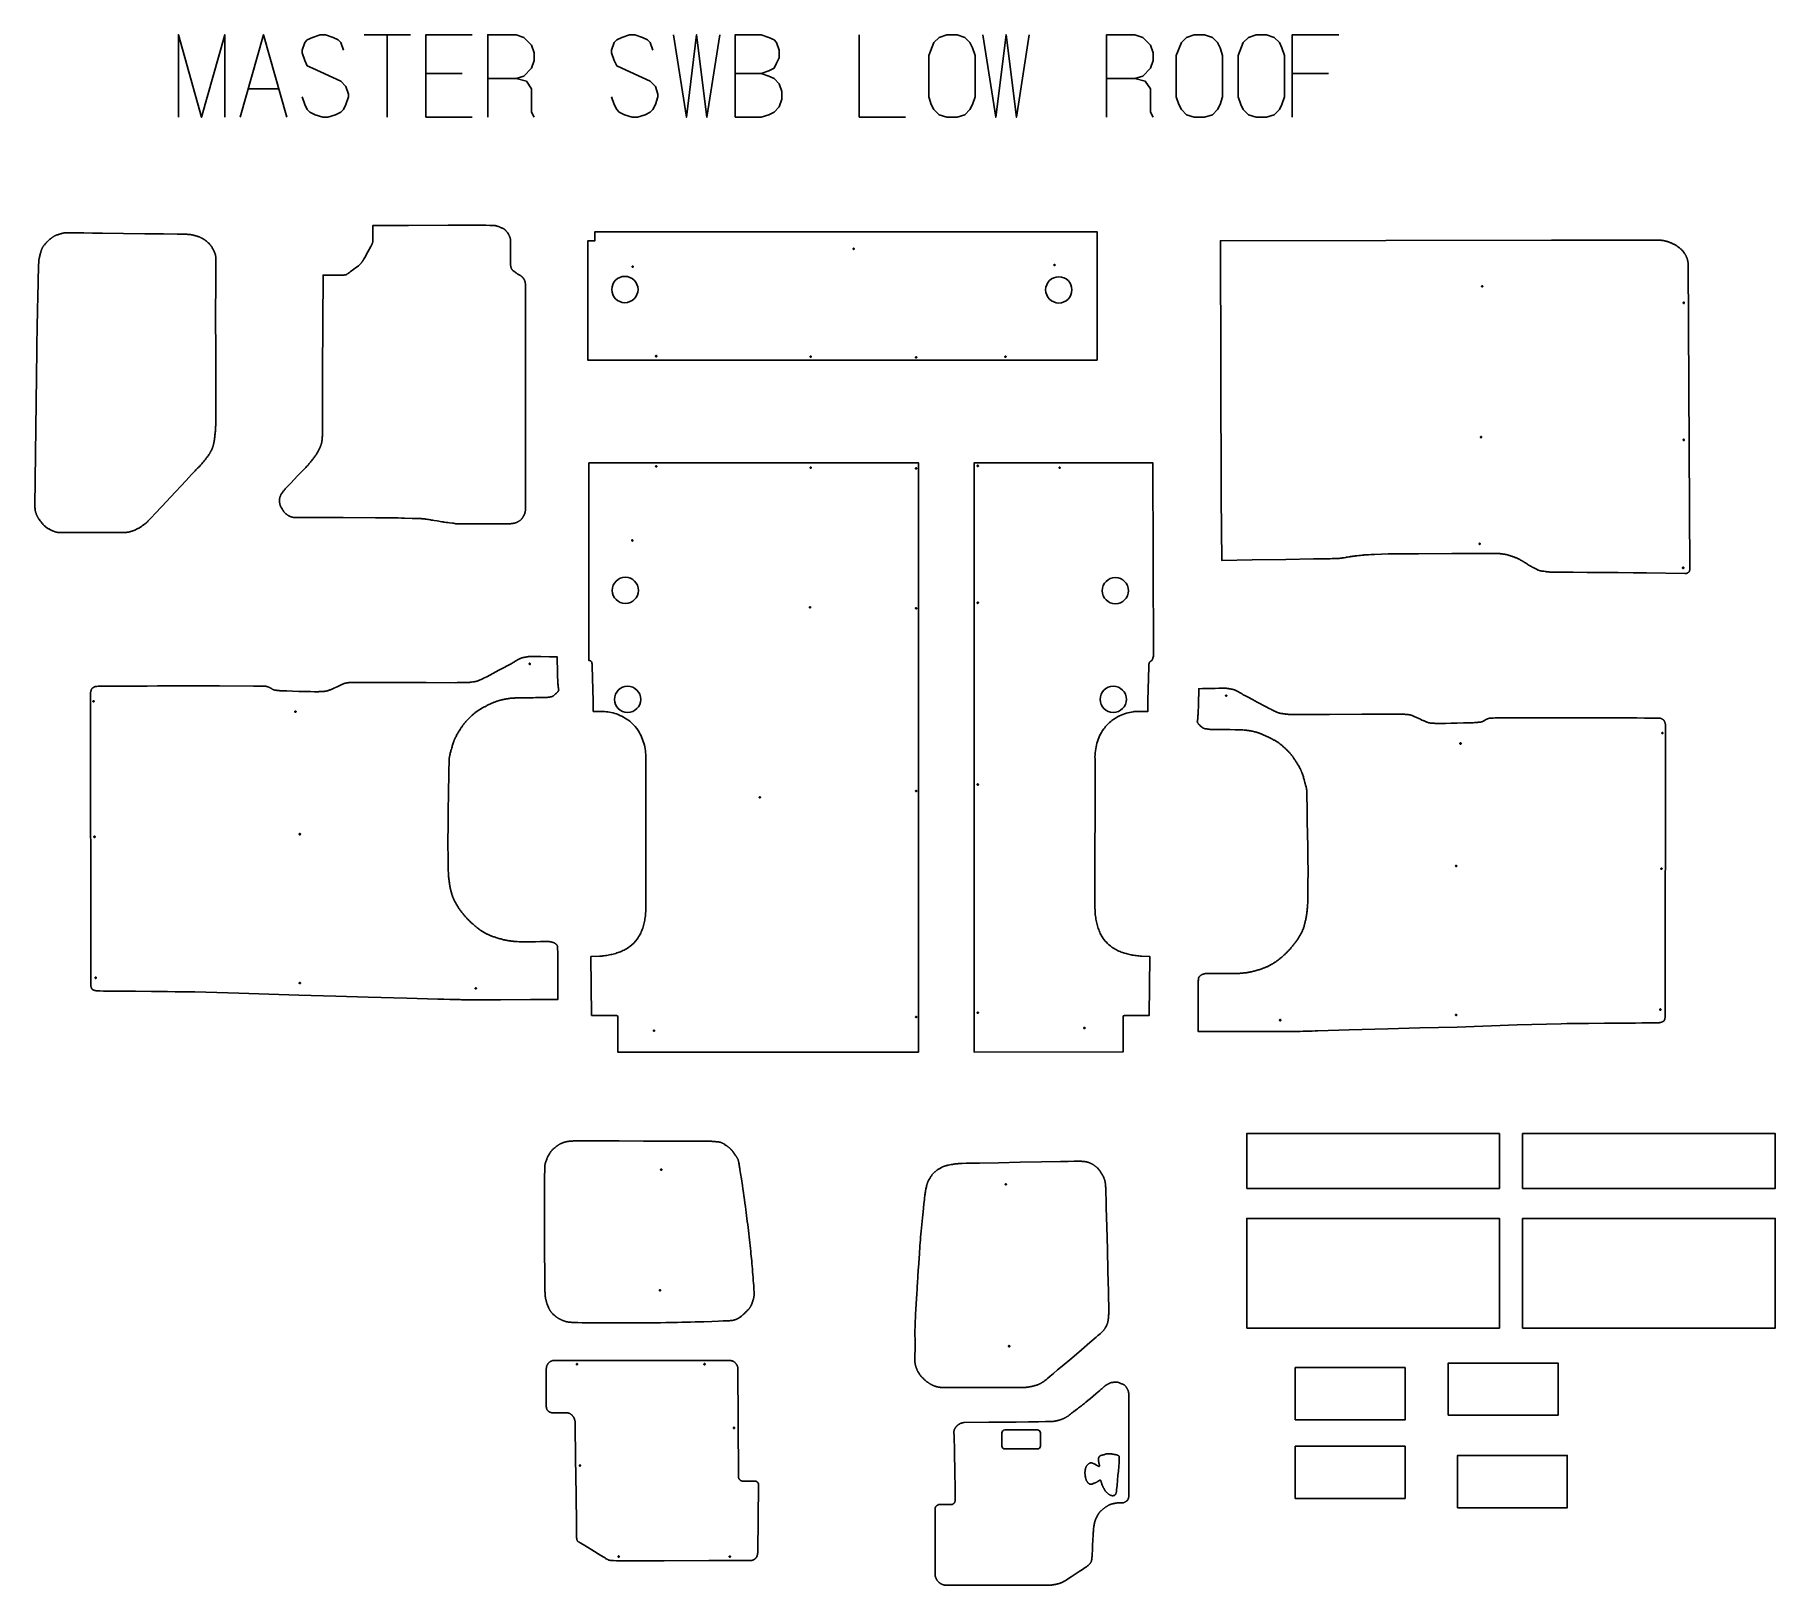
# Model space of a CAD drawing. Extents: x 869 to 6896, y 1187 to 6558.
import ezdxf

# ---------------------------------------------------------------- set-up
doc = ezdxf.new("R2010")
doc.units = 0
doc.layers.add('Default Layer', color=1, linetype='CONTINUOUS')

msp = doc.modelspace()

# ---------------------------------------------------------------- linework, layer by layer
at = {"layer": 'Default Layer'}
for points in [[(1366, 6272), (1366, 6557.8), (1446.4, 6272), (1526.8, 6557.8), (1526.8, 6272)], [(1580.3, 6272), (1660.7, 6557.8), (1741.1, 6272)], [(1937.5, 6504.2), (1928.6, 6531), (1919.7, 6539.9), (1901.8, 6548.8), (1875, 6557.8), (1857.1, 6557.8), (1830.4, 6548.8), (1812.5, 6539.9), (1803.6, 6531), (1794.6, 6504.2), (1794.6, 6495.2), (1803.6, 6468.5), (1812.5, 6450.6), (1830.4, 6441.7), (1928.6, 6397), (1946.4, 6379.2), (1955.4, 6352.4), (1955.4, 6343.4), (1946.4, 6316.6), (1937.5, 6298.8), (1928.6, 6289.9), (1910.7, 6280.9), (1883.9, 6272), (1866.1, 6272), (1839.3, 6280.9), (1821.4, 6289.9), (1812.5, 6298.8), (1803.6, 6316.6), (1794.6, 6343.4)], [(2009, 6557.8), (2169.7, 6557.8)], [(2089.3, 6557.8), (2089.3, 6272)], [(2223.3, 6272), (2223.3, 6557.8), (2384, 6557.8)], [(2437.6, 6272), (2437.6, 6557.8), (2535.8, 6557.8), (2562.6, 6548.8), (2589.4, 6522), (2598.3, 6495.2), (2598.3, 6468.5), (2589.4, 6441.7), (2562.6, 6414.9), (2535.8, 6405.9), (2437.6, 6405.9)], [(3009.1, 6504.2), (3000.1, 6531), (2991.2, 6539.9), (2973.4, 6548.8), (2946.6, 6557.8), (2928.7, 6557.8), (2901.9, 6548.8), (2884.1, 6539.9), (2875.1, 6531), (2866.2, 6504.2), (2866.2, 6495.2), (2875.1, 6468.5), (2884.1, 6450.6), (2901.9, 6441.7), (3000.1, 6397), (3018, 6379.2), (3026.9, 6352.4), (3026.9, 6343.4), (3018, 6316.6), (3009.1, 6298.8), (3000.1, 6289.9), (2982.3, 6280.9), (2955.5, 6272), (2937.6, 6272), (2910.9, 6280.9), (2893, 6289.9), (2884.1, 6298.8), (2875.1, 6316.6), (2866.2, 6343.4)], [(3080.5, 6557.8), (3125.2, 6272), (3160.9, 6557.8), (3196.6, 6272), (3241.2, 6557.8)], [(3294.8, 6272), (3294.8, 6557.8), (3384.1, 6557.8), (3410.9, 6548.8), (3428.8, 6539.9), (3437.7, 6531), (3446.6, 6504.2), (3446.6, 6477.4), (3437.7, 6459.5), (3428.8, 6441.7), (3410.9, 6432.7), (3384.1, 6423.8), (3294.8, 6423.8)], [(3723.5, 6272), (3723.5, 6557.8)], [(4152.1, 6557.8), (4196.7, 6272), (4232.4, 6557.8), (4268.2, 6272), (4312.8, 6557.8)], [(4580.7, 6272), (4580.7, 6557.8), (4678.9, 6557.8), (4705.7, 6548.8), (4732.5, 6522), (4741.4, 6495.2), (4741.4, 6468.5), (4732.5, 6441.7), (4705.7, 6414.9), (4678.9, 6405.9), (4580.7, 6405.9)], [(5223.6, 6272), (5223.6, 6557.8), (5384.4, 6557.8)], [(2223.3, 6423.8), (2348.3, 6423.8)], [(2535.8, 6405.9), (2571.5, 6397), (2589.4, 6370.2), (2589.4, 6289.9), (2598.3, 6272)], [(3384.1, 6423.8), (3410.9, 6414.9), (3428.8, 6405.9), (3446.6, 6388.1), (3455.6, 6361.3), (3455.6, 6334.5), (3446.6, 6307.7), (3428.8, 6289.9), (3410.9, 6280.9), (3384.1, 6272), (3294.8, 6272)], [(4678.9, 6405.9), (4714.6, 6397), (4732.5, 6370.2), (4732.5, 6289.9), (4741.4, 6272)], [(5223.6, 6423.8), (5348.7, 6423.8)], [(1607.1, 6370.2), (1714.3, 6370.2)], [(2223.3, 6272), (2384, 6272)], [(3723.5, 6272), (3884.2, 6272)]]:
    msp.add_lwpolyline(points, dxfattribs=at)
for points in [[(4125.3, 6486.3), (4116.4, 6513.1), (4107.4, 6531), (4089.6, 6548.8), (4062.8, 6557.8), (4027.1, 6557.8), (4000.3, 6548.8), (3982.4, 6531), (3964.6, 6486.3), (3964.6, 6343.4), (3973.5, 6316.6), (3982.4, 6298.8), (4000.3, 6280.9), (4027.1, 6272), (4062.8, 6272), (4089.6, 6280.9), (4107.4, 6298.8), (4116.4, 6316.6), (4125.3, 6343.4), (4125.3, 6486.3)], [(4982.5, 6486.3), (4973.6, 6513.1), (4964.7, 6531), (4946.8, 6548.8), (4920, 6557.8), (4884.3, 6557.8), (4857.5, 6548.8), (4839.7, 6531), (4821.8, 6486.3), (4821.8, 6343.4), (4830.7, 6316.6), (4839.7, 6298.8), (4857.5, 6280.9), (4884.3, 6272), (4920, 6272), (4946.8, 6280.9), (4964.7, 6298.8), (4973.6, 6316.6), (4982.5, 6343.4), (4982.5, 6486.3)], [(5196.9, 6486.3), (5187.9, 6513.1), (5179, 6531), (5161.1, 6548.8), (5134.3, 6557.8), (5098.6, 6557.8), (5071.8, 6548.8), (5054, 6531), (5036.1, 6486.3), (5036.1, 6343.4), (5045, 6316.6), (5054, 6298.8), (5071.8, 6280.9), (5098.6, 6272), (5134.3, 6272), (5161.1, 6280.9), (5179, 6298.8), (5187.9, 6316.6), (5196.9, 6343.4), (5196.9, 6486.3)], [(1381.5, 5866.8), (1361.7, 5867.1), (1314.9, 5867.8), (1250.1, 5868.7), (1176.4, 5869.8), (1102.8, 5870.7), (1068.9, 5871.2), (1038.4, 5871.5), (1012.5, 5871.8), (992.2, 5872), (984.6, 5872.1), (978.9, 5872.1), (975.1, 5872.1), (974, 5872.1), (973.5, 5872.1), (972.4, 5871.9), (971.4, 5871.8), (970.3, 5871.6), (969.3, 5871.4), (968.3, 5871.1), (967.2, 5870.9), (965.2, 5870.3), (963.1, 5869.7), (961.1, 5869.1), (959.1, 5868.5), (957, 5867.9), (955, 5867.3), (952.8, 5866.7), (950.5, 5866.1), (948.2, 5865.4), (947.1, 5865.1), (945.9, 5864.7), (944.8, 5864.3), (943.7, 5863.9), (942.6, 5863.5), (941.5, 5863), (940.4, 5862.5), (939.3, 5862), (938.3, 5861.5), (937.2, 5860.9), (936, 5860.2), (934.9, 5859.5), (933.7, 5858.8), (932.5, 5858), (931.3, 5857.2), (930.1, 5856.4), (928.9, 5855.6), (927.7, 5854.7), (926.5, 5853.8), (925.3, 5852.9), (923.1, 5851.2), (920.9, 5849.4), (918.8, 5847.7), (916.8, 5845.9), (914.8, 5844), (913.8, 5843.1), (912.9, 5842.2), (911.9, 5841.2), (910.9, 5840.3), (910, 5839.3), (909.1, 5838.3), (908.2, 5837.3), (907.3, 5836.3), (906.4, 5835.3), (905.5, 5834.2), (903.8, 5832.1), (902, 5829.9), (901.1, 5828.7), (900.3, 5827.6), (899.4, 5826.4), (898.6, 5825.2), (897.8, 5824.1), (897, 5822.9), (896.2, 5821.7), (895.5, 5820.5), (894.8, 5819.3), (894.1, 5818.1), (893.5, 5816.9), (893, 5815.8), (892.4, 5814.6), (892, 5813.4), (891.5, 5812.2), (891.1, 5811), (890.7, 5809.8), (890.4, 5808.6), (890, 5807.3), (889.7, 5806.1), (889.1, 5803.6), (888.5, 5801.1), (887.9, 5798.6), (887.3, 5796.2), (886.7, 5793.8), (886, 5791.4), (885.4, 5789), (884.7, 5786.6), (884.2, 5784.2), (883.9, 5782.9), (883.6, 5781.7), (883.4, 5780.5), (883.2, 5779.3), (883, 5778.1), (882.8, 5776.8), (882.7, 5775.9), (882.6, 5774.2), (882.5, 5771.9), (882.4, 5768.9), (882.1, 5761), (881.7, 5750.6), (881.3, 5737.7), (880.8, 5722.6), (880.4, 5705.2), (879.9, 5685.7), (879.4, 5664.2), (878.8, 5640.7), (878.3, 5615.4), (877.8, 5588.4), (877.2, 5559.7), (876.7, 5529.5), (876.3, 5497.8), (875.8, 5464.8), (868.8, 4926.4), (868.8, 4925.9), (868.8, 4925.4), (868.9, 4923.3), (869, 4921.2), (869.2, 4918.7), (869.5, 4915.8), (869.6, 4914.4), (869.8, 4913), (870, 4911.6), (870.2, 4910.3), (870.4, 4909), (870.7, 4907.9), (871, 4906.8), (871.3, 4905.6), (871.7, 4904.4), (872.1, 4903.1), (872.5, 4901.8), (873, 4900.4), (873.5, 4899.1), (874, 4897.7), (874.5, 4896.3), (875, 4895), (875.6, 4893.7), (876.1, 4892.4), (876.6, 4891.2), (877.2, 4890.1), (877.7, 4889), (878.2, 4888.1), (878.7, 4887.2), (879.2, 4886.3), (879.7, 4885.4), (880.2, 4884.5), (880.8, 4883.6), (881.4, 4882.7), (882.5, 4881), (883.8, 4879.3), (885, 4877.6), (887.5, 4874.3), (890.3, 4870.6), (891.8, 4868.6), (893.4, 4866.6), (895, 4864.5), (896.7, 4862.6), (897.4, 4861.7), (898.2, 4860.8), (899, 4860), (899.7, 4859.3), (900.4, 4858.6), (901.2, 4857.9), (901.9, 4857.2), (902.7, 4856.5), (904.2, 4855.2), (905.8, 4853.9), (907.4, 4852.7), (909.1, 4851.5), (910.7, 4850.3), (912.4, 4849.2), (914, 4848.1), (915.7, 4847), (917.4, 4846), (919.1, 4845), (920.8, 4844), (922.6, 4843.1), (924.4, 4842.2), (926.2, 4841.4), (928.2, 4840.5), (930.5, 4839.5), (933.2, 4838.5), (934.6, 4838), (936, 4837.4), (937.5, 4836.9), (939, 4836.4), (940.5, 4835.9), (942, 4835.5), (943.5, 4835.1), (945, 4834.7), (946.4, 4834.4), (947.9, 4834.1), (948.4, 4834.1), (949.2, 4834), (951.7, 4833.9), (955.3, 4833.8), (959.9, 4833.7), (965.5, 4833.7), (971.9, 4833.6), (987.1, 4833.5), (1004.8, 4833.4), (1024.4, 4833.4), (1045.2, 4833.3), (1066.7, 4833.3), (1088.1, 4833.4), (1109, 4833.4), (1128.6, 4833.5), (1146.2, 4833.6), (1161.4, 4833.7), (1173.4, 4833.8), (1178.1, 4833.9), (1181.7, 4834), (1184.2, 4834), (1185, 4834.1), (1185.5, 4834.1), (1186.9, 4834.3), (1188.3, 4834.5), (1189.8, 4834.7), (1191.2, 4835), (1192.6, 4835.3), (1194.1, 4835.5), (1195.5, 4835.9), (1196.9, 4836.2), (1198.3, 4836.5), (1199.7, 4836.9), (1201.1, 4837.3), (1202.5, 4837.7), (1203.8, 4838.1), (1205.1, 4838.5), (1206.4, 4838.9), (1207.7, 4839.3), (1209, 4839.8), (1210.2, 4840.3), (1211.5, 4840.8), (1212.8, 4841.3), (1214.1, 4841.8), (1215.4, 4842.4), (1218, 4843.6), (1220.5, 4844.8), (1222.8, 4846), (1225, 4847.1), (1227, 4848.2), (1228.9, 4849.3), (1230.8, 4850.4), (1232.7, 4851.5), (1234.5, 4852.7), (1236.4, 4853.8), (1238.2, 4855.1), (1240, 4856.3), (1241.8, 4857.5), (1243.6, 4858.8), (1245.6, 4860.2), (1247.6, 4861.7), (1249.7, 4863.3), (1251.8, 4864.9), (1253.9, 4866.5), (1254.9, 4867.4), (1255.9, 4868.2), (1256.9, 4869.1), (1257.8, 4869.9), (1258.7, 4870.8), (1260.4, 4872.5), (1266, 4878.4), (1274.1, 4887), (1284.4, 4898), (1309.6, 4925), (1338.4, 4955.8), (1392.9, 5014.4), (1411.9, 5034.7), (1417.9, 5041.1), (1420.9, 5044.3), (1423.8, 5047.3), (1426.7, 5050.3), (1432.6, 5056.1), (1435.5, 5059.1), (1438.4, 5062.1), (1439.8, 5063.6), (1441.2, 5065.1), (1442.6, 5066.6), (1444, 5068.1), (1446.8, 5071.4), (1449.8, 5074.9), (1452.8, 5078.5), (1455.8, 5082.1), (1458.7, 5085.7), (1461.4, 5089.2), (1462.6, 5090.8), (1463.8, 5092.4), (1464.9, 5093.9), (1465.9, 5095.3), (1467.9, 5098), (1469.8, 5100.8), (1471.7, 5103.6), (1472.6, 5105), (1473.5, 5106.4), (1474.4, 5107.8), (1475.3, 5109.2), (1476.2, 5110.6), (1477, 5112.1), (1477.8, 5113.5), (1478.6, 5115), (1479.3, 5116.4), (1480, 5117.9), (1480.7, 5119.3), (1481.4, 5120.8), (1482, 5122.3), (1482.6, 5123.8), (1483.2, 5125.3), (1483.8, 5126.8), (1484.4, 5128.4), (1484.9, 5129.9), (1485.4, 5131.5), (1485.9, 5133), (1486.4, 5134.6), (1486.8, 5136.1), (1487.3, 5137.7), (1487.7, 5139.2), (1488.1, 5140.8), (1488.5, 5142.4), (1488.8, 5144), (1489.2, 5145.7), (1489.5, 5147.4), (1489.8, 5149.2), (1490.1, 5151.1), (1490.4, 5153), (1490.7, 5154.9), (1490.9, 5156.8), (1491.4, 5160.7), (1491.9, 5164.5), (1492.7, 5171.7), (1493.1, 5175.1), (1493.5, 5178.5), (1493.8, 5181.9), (1494.1, 5185.3), (1494.4, 5188.7), (1494.7, 5192.1), (1494.9, 5195.5), (1495.1, 5198.9), (1495.1, 5200.5), (1495.2, 5203.5), (1495.2, 5213.5), (1495.2, 5228.4), (1495.3, 5247.5), (1495.3, 5296.5), (1495.2, 5355.9), (1495.2, 5488.1), (1495.1, 5552), (1495.1, 5608.4), (1495.1, 5632.8), (1495.2, 5655), (1495.3, 5675.1), (1495.4, 5693.1), (1495.5, 5709.2), (1495.7, 5723.5), (1495.9, 5747.1), (1496, 5756.7), (1496, 5764.9), (1496, 5771.8), (1496, 5774.8), (1496, 5777.5), (1496, 5780), (1495.9, 5782.3), (1495.8, 5784.3), (1495.7, 5786.1), (1495.6, 5787.7), (1495.4, 5789.1), (1495.3, 5790.3), (1495.1, 5791.4), (1494.9, 5792.4), (1494.7, 5793.4), (1494.4, 5794.4), (1494.2, 5795.4), (1493.6, 5797.4), (1493, 5799.4), (1492.3, 5801.4), (1491.5, 5803.3), (1490.8, 5805.3), (1489.9, 5807.2), (1489.1, 5809.1), (1488.2, 5811), (1487.3, 5812.8), (1486.4, 5814.6), (1485.4, 5816.4), (1484.4, 5818), (1483.5, 5819.7), (1482.5, 5821.3), (1481.5, 5822.8), (1480.4, 5824.3), (1479.3, 5825.8), (1478.2, 5827.3), (1477.1, 5828.7), (1475.9, 5830.1), (1474.7, 5831.5), (1473.4, 5832.9), (1472.2, 5834.3), (1470.9, 5835.6), (1469.6, 5836.9), (1468.3, 5838.2), (1466.9, 5839.4), (1465.6, 5840.6), (1464.2, 5841.8), (1462.9, 5842.9), (1461.5, 5844), (1460.1, 5845.1), (1458.7, 5846.2), (1457.2, 5847.2), (1455.8, 5848.2), (1454.3, 5849.2), (1452.8, 5850.1), (1451.3, 5851), (1449.7, 5851.9), (1448.2, 5852.8), (1446.6, 5853.6), (1445, 5854.4), (1443.5, 5855.2), (1441.8, 5856), (1440.2, 5856.7), (1438.6, 5857.4), (1436.9, 5858.1), (1435.1, 5858.8), (1433.2, 5859.4), (1431.2, 5860.1), (1429.2, 5860.7), (1427.1, 5861.3), (1424.9, 5861.9), (1422.8, 5862.5), (1420.7, 5863), (1418.5, 5863.6), (1416.5, 5864), (1414.4, 5864.5), (1412.5, 5864.9), (1410.6, 5865.2), (1408.8, 5865.5), (1407.2, 5865.8), (1405.6, 5866), (1404, 5866.2), (1402.4, 5866.4), (1400.8, 5866.5), (1399.2, 5866.6), (1397.6, 5866.6), (1396, 5866.7), (1394.4, 5866.7), (1391.1, 5866.7), (1387.9, 5866.7), (1384.7, 5866.7), (1381.5, 5866.8)], [(1864.6, 5167), (1864.4, 5163.9), (1864.2, 5160.8), (1864, 5157.7), (1863.7, 5154.6), (1863.5, 5153.1), (1863.3, 5151.6), (1863.1, 5150.1), (1862.9, 5148.6), (1862.6, 5147.1), (1862.4, 5145.7), (1862.1, 5144.3), (1861.8, 5142.9), (1861.4, 5141.6), (1861, 5140.2), (1860.6, 5138.9), (1860.1, 5137.5), (1859.7, 5136.2), (1859.2, 5134.8), (1858.7, 5133.5), (1858.1, 5132.1), (1857, 5129.5), (1855.9, 5127), (1854.8, 5124.6), (1853.8, 5122.3), (1852.7, 5120), (1851.6, 5117.8), (1850.5, 5115.6), (1849.4, 5113.5), (1848.2, 5111.3), (1847, 5109.2), (1845.7, 5107.1), (1844.4, 5105), (1843.7, 5103.9), (1843, 5102.9), (1842.2, 5101.8), (1841.4, 5100.6), (1839.7, 5098.4), (1837.9, 5096), (1836, 5093.7), (1834.2, 5091.3), (1832.3, 5089), (1830.5, 5086.7), (1827, 5082.1), (1825.1, 5079.8), (1823.3, 5077.4), (1821.4, 5075.1), (1819.5, 5072.7), (1817.6, 5070.4), (1815.7, 5068.2), (1815, 5067.4), (1814.1, 5066.4), (1811.2, 5063.4), (1807.4, 5059.3), (1802.7, 5054.4), (1791.4, 5042.7), (1778.9, 5029.6), (1755.3, 5005.2), (1747.1, 4996.7), (1744.5, 4993.9), (1743.1, 4992.5), (1740.3, 4989.4), (1737.5, 4986.3), (1736.1, 4984.8), (1734.7, 4983.2), (1733.4, 4981.6), (1732, 4980), (1730.7, 4978.4), (1729.3, 4976.6), (1727.9, 4974.7), (1726.5, 4972.9), (1725.1, 4971.1), (1723.9, 4969.3), (1723.4, 4968.5), (1722.8, 4967.7), (1722.4, 4966.9), (1722, 4966.2), (1721.2, 4964.8), (1720.5, 4963.3), (1719.8, 4961.9), (1719.2, 4960.4), (1718.6, 4958.9), (1718.3, 4958.1), (1718, 4957.4), (1717.8, 4956.6), (1717.6, 4955.8), (1717.4, 4955.1), (1717.2, 4954.3), (1717, 4953.5), (1716.9, 4952.7), (1716.7, 4951.9), (1716.6, 4951), (1716.5, 4950.2), (1716.4, 4949.3), (1716.3, 4948.4), (1716.2, 4947.6), (1716.1, 4945.8), (1716.1, 4944), (1716.1, 4942.3), (1716.2, 4941.4), (1716.2, 4940.5), (1716.4, 4938.8), (1716.6, 4937), (1716.8, 4935.3), (1717, 4934.4), (1717.1, 4933.5), (1717.3, 4932.7), (1717.5, 4931.8), (1717.7, 4930.9), (1718, 4930.1), (1718.2, 4929.2), (1718.5, 4928.4), (1718.8, 4927.5), (1719.1, 4926.7), (1719.4, 4925.8), (1719.8, 4924.9), (1720.2, 4924), (1720.7, 4923.1), (1721.2, 4922.1), (1721.7, 4921.1), (1722.8, 4919.2), (1723.9, 4917.2), (1725, 4915.4), (1726.1, 4913.7), (1727, 4912.2), (1727.9, 4910.8), (1728.8, 4909.5), (1729.8, 4908.1), (1730.7, 4906.8), (1731.7, 4905.4), (1732.8, 4904.2), (1733.3, 4903.5), (1733.8, 4902.9), (1734.4, 4902.3), (1735, 4901.7), (1736.2, 4900.5), (1737.4, 4899.4), (1738.7, 4898.2), (1740, 4897.1), (1741.4, 4896.1), (1742.8, 4895), (1744.2, 4894), (1745, 4893.6), (1745.7, 4893.1), (1747.2, 4892.2), (1748.8, 4891.3), (1750.5, 4890.5), (1751.4, 4890), (1752.2, 4889.6), (1753.1, 4889.2), (1754, 4888.9), (1754.9, 4888.5), (1755.8, 4888.1), (1756.8, 4887.8), (1757.7, 4887.5), (1758.6, 4887.2), (1759.5, 4887), (1760.4, 4886.8), (1761.4, 4886.6), (1762.3, 4886.4), (1763.3, 4886.3), (1764.2, 4886.2), (1765.2, 4886.1), (1766.1, 4886.1), (1767.1, 4886), (1769.1, 4885.9), (1771, 4885.9), (1773, 4885.9), (1774.9, 4885.8), (1779.3, 4885.8), (1790, 4885.7), (1826.8, 4885.6), (1937, 4885.3), (2048.9, 4885), (2087.8, 4884.9), (2099.9, 4884.9), (2105.9, 4884.8), (2111.3, 4884.7), (2116.7, 4884.6), (2122.1, 4884.5), (2127.5, 4884.3), (2138.2, 4884), (2149, 4883.7), (2175.6, 4882.7), (2179.7, 4882.6), (2183.9, 4882.5), (2192.1, 4882.4), (2196.3, 4882.3), (2198.3, 4882.3), (2200.4, 4882.2), (2202.5, 4882.1), (2204.5, 4882), (2206.6, 4881.9), (2208.6, 4881.7), (2210.7, 4881.5), (2212.8, 4881.3), (2214.9, 4881.1), (2217.1, 4880.8), (2219.2, 4880.6), (2221.4, 4880.3), (2225.7, 4879.6), (2230.1, 4879), (2234.4, 4878.3), (2238.8, 4877.6), (2243.1, 4876.9), (2247.6, 4876.2), (2252.4, 4875.4), (2262.7, 4873.7), (2267.9, 4872.8), (2273.1, 4871.9), (2278.1, 4871.1), (2282.9, 4870.4), (2285.4, 4870), (2288, 4869.7), (2293.6, 4869), (2299.5, 4868.2), (2305.3, 4867.5), (2315.1, 4866.3), (2318.4, 4865.9), (2319.5, 4865.8), (2320.2, 4865.7), (2321.2, 4865.5), (2322.2, 4865.3), (2324.1, 4864.8), (2325.1, 4864.5), (2326, 4864.3), (2327, 4864.1), (2328, 4864), (2328.7, 4864), (2330.4, 4864), (2336.3, 4863.9), (2356.6, 4863.9), (2384.9, 4863.8), (2417.2, 4863.9), (2449.7, 4863.9), (2478.2, 4863.9), (2498.8, 4864), (2504.9, 4864), (2507.6, 4864), (2510.7, 4864.1), (2512.3, 4864.1), (2513.8, 4864.2), (2515.4, 4864.3), (2516.9, 4864.4), (2518.4, 4864.5), (2520, 4864.7), (2523.2, 4865.1), (2525, 4865.4), (2526.7, 4865.7), (2528.5, 4866), (2529.4, 4866.2), (2530.3, 4866.4), (2531.2, 4866.7), (2532.1, 4866.9), (2532.9, 4867.2), (2533.7, 4867.4), (2534.6, 4867.8), (2535.6, 4868.1), (2536.6, 4868.6), (2537.6, 4869), (2538.7, 4869.5), (2539.9, 4870.1), (2541, 4870.6), (2542.1, 4871.2), (2543.3, 4871.8), (2544.4, 4872.4), (2545.5, 4873), (2546.5, 4873.6), (2547.5, 4874.2), (2548.4, 4874.8), (2549.2, 4875.4), (2549.9, 4875.9), (2550.5, 4876.4), (2551.2, 4877), (2551.8, 4877.6), (2552.4, 4878.2), (2553, 4878.8), (2553.6, 4879.4), (2554.2, 4880), (2554.8, 4880.7), (2555.3, 4881.3), (2555.8, 4882), (2556.4, 4882.7), (2556.9, 4883.4), (2557.8, 4884.8), (2558.8, 4886.2), (2559.3, 4887), (2559.8, 4887.9), (2560.3, 4889), (2560.9, 4890.1), (2561.5, 4891.3), (2562.1, 4892.6), (2563.2, 4895.2), (2564.3, 4897.8), (2565.3, 4900.1), (2566, 4902.1), (2566.3, 4902.8), (2566.5, 4903.4), (2566.8, 4904.4), (2567, 4905.4), (2567.2, 4906.5), (2567.4, 4907.5), (2567.6, 4908.5), (2567.7, 4909.5), (2567.8, 4910.6), (2567.9, 4911.6), (2568, 4912.8), (2568, 4915.9), (2568, 4927.2), (2568, 4967.9), (2568, 5028), (2568, 5101.6), (2568, 5266.3), (2567.9, 5415.6), (2567.9, 5487.6), (2568, 5547), (2568.1, 5631.6), (2568.1, 5658.9), (2568.1, 5677.6), (2568.1, 5684), (2568, 5688.6), (2568, 5691.6), (2568, 5692.5), (2567.9, 5693), (2567.8, 5694.4), (2567.7, 5695.9), (2567.5, 5697.3), (2567.3, 5698.7), (2567.1, 5700.1), (2567, 5700.8), (2566.8, 5701.5), (2566.6, 5702.2), (2566.5, 5702.9), (2566.3, 5703.6), (2566, 5704.3), (2565.8, 5705), (2565.5, 5705.7), (2565.2, 5706.4), (2564.8, 5707.2), (2564.5, 5707.9), (2564.1, 5708.7), (2563.3, 5710.2), (2562.4, 5711.7), (2561.6, 5713.1), (2560.7, 5714.4), (2560.3, 5715), (2559.9, 5715.5), (2559.2, 5716.5), (2558.3, 5717.4), (2557.5, 5718.3), (2556.6, 5719.2), (2555.6, 5720.1), (2554.7, 5720.9), (2553.7, 5721.7), (2552.7, 5722.5), (2552.2, 5722.9), (2551.5, 5723.3), (2550.8, 5723.8), (2549.9, 5724.2), (2548.1, 5725.3), (2546.1, 5726.4), (2544, 5727.5), (2542, 5728.6), (2540.1, 5729.7), (2539.3, 5730.2), (2538.5, 5730.7), (2537, 5731.8), (2535.4, 5732.9), (2533.8, 5734.1), (2532.2, 5735.3), (2530.7, 5736.5), (2529.4, 5737.5), (2527.3, 5739.2), (2525.6, 5740.6), (2524.8, 5741.3), (2523.9, 5742), (2523.1, 5742.8), (2522.4, 5743.5), (2522.1, 5743.8), (2521.7, 5744.2), (2521.4, 5744.5), (2521.2, 5744.9), (2520.7, 5745.6), (2520.3, 5746.3), (2519.9, 5747), (2519.5, 5747.8), (2519.2, 5748.6), (2518.9, 5749.4), (2518.6, 5750.2), (2518.3, 5751), (2518, 5751.9), (2517.8, 5753), (2517.5, 5754.2), (2517.2, 5755.5), (2517, 5756.8), (2516.8, 5758), (2516.6, 5759.2), (2516.5, 5760.2), (2516.4, 5761.2), (2516.4, 5762.1), (2516.4, 5763.1), (2516.4, 5764), (2516.5, 5765.9), (2516.5, 5766.9), (2516.5, 5767.8), (2516.5, 5833.3), (2516.5, 5835.3), (2516.5, 5837.4), (2516.6, 5841.5), (2516.6, 5843.5), (2516.6, 5844.5), (2516.6, 5845.5), (2516.5, 5846.4), (2516.5, 5847.3), (2516.4, 5848.1), (2516.3, 5848.9), (2516.1, 5849.7), (2516, 5850.5), (2515.8, 5851.2), (2515.6, 5852), (2515.2, 5853.5), (2514.8, 5855), (2514.3, 5856.5), (2513.7, 5857.9), (2513.1, 5859.4), (2512.5, 5860.8), (2512.2, 5861.5), (2511.8, 5862.3), (2511.4, 5863.1), (2510.9, 5863.9), (2509.9, 5865.6), (2508.9, 5867.4), (2507.8, 5869.1), (2506.6, 5870.8), (2505.6, 5872.4), (2504.5, 5873.8), (2503.5, 5875.1), (2502.5, 5876.5), (2501.5, 5877.8), (2500.4, 5879), (2499.8, 5879.6), (2499.3, 5880.2), (2498.7, 5880.8), (2498.1, 5881.4), (2497.5, 5882), (2496.9, 5882.5), (2496.3, 5883.1), (2495.6, 5883.6), (2494.9, 5884.1), (2494.2, 5884.6), (2493.4, 5885.1), (2492.5, 5885.6), (2491.7, 5886.1), (2490.8, 5886.6), (2488.9, 5887.6), (2487, 5888.5), (2485.2, 5889.3), (2482.1, 5890.7), (2480.8, 5891.3), (2479.4, 5891.8), (2478, 5892.4), (2476.7, 5892.9), (2475.3, 5893.4), (2473.9, 5893.9), (2472.5, 5894.3), (2471.1, 5894.7), (2469.7, 5895.2), (2468.2, 5895.6), (2466.6, 5896), (2465, 5896.4), (2463.4, 5896.8), (2461.8, 5897.1), (2460.1, 5897.4), (2459.3, 5897.5), (2458.5, 5897.6), (2458.1, 5897.6), (2457.3, 5897.7), (2454.6, 5897.7), (2445, 5897.7), (2430.2, 5897.8), (2410.9, 5897.8), (2360.9, 5897.8), (2299.9, 5897.8), (2163.5, 5897.7), (2097.6, 5897.6), (2039.8, 5897.6), (2039.8, 5851.9), (2039.8, 5849.4), (2039.8, 5846.7), (2039.8, 5844.3), (2039.8, 5843.4), (2039.8, 5842.7), (2039.7, 5842.1), (2039.6, 5841.5), (2039.5, 5841), (2039.4, 5840.4), (2039.1, 5839.3), (2038.8, 5838.2), (2038.4, 5837.1), (2038, 5835.9), (2037.6, 5834.8), (2037.1, 5833.7), (2036.7, 5832.9), (2035.7, 5831), (2032.2, 5824.6), (2021.9, 5805.9), (2011.4, 5786.9), (2007.7, 5780.1), (2006.5, 5778), (2005.8, 5776.8), (2004.4, 5774.4), (2003.7, 5773.2), (2003, 5772), (2002.3, 5770.8), (2001.5, 5769.7), (2000.7, 5768.5), (2000.3, 5768), (1999.9, 5767.4), (1999, 5766.4), (1998, 5765.3), (1997, 5764.3), (1996, 5763.3), (1994.9, 5762.3), (1993.8, 5761.4), (1992.8, 5760.4), (1991.7, 5759.5), (1990.8, 5758.8), (1989.4, 5757.7), (1985.1, 5754.4), (1979.5, 5750.3), (1973.2, 5745.6), (1961.4, 5736.9), (1957.1, 5733.8), (1954.8, 5732.2), (1953.8, 5731.4), (1952.8, 5730.6), (1951.8, 5729.8), (1950.7, 5729), (1950.2, 5728.7), (1949.7, 5728.3), (1949.2, 5727.9), (1948.6, 5727.6), (1948.1, 5727.3), (1947.5, 5727), (1946.9, 5726.8), (1946.3, 5726.5), (1945.7, 5726.4), (1945, 5726.2), (1944.3, 5726.1), (1943.5, 5726), (1942.7, 5725.9), (1941.9, 5725.8), (1941, 5725.8), (1940.2, 5725.7), (1938.4, 5725.7), (1936.6, 5725.6), (1934.8, 5725.6), (1933.1, 5725.6), (1931.8, 5725.6), (1929.9, 5725.5), (1924, 5725.5), (1906.7, 5725.5), (1886.1, 5725.6), (1867.1, 5725.6), (1865.9, 5559.5), (1865.7, 5505.4), (1865.6, 5444.1), (1865.3, 5317.2), (1865.1, 5260.2), (1864.9, 5213.3), (1864.9, 5195), (1864.8, 5180.8), (1864.7, 5171.3), (1864.6, 5168.4), (1864.6, 5167)], [(4548, 5430.9), (2783.5, 5430.9), (2783.7, 5843.6), (2808, 5843.7), (2808, 5874.7), (4548, 5874.7), (4548, 5430.9)], [(6600, 4704), (6594.4, 5765.3), (6594.3, 5766.4), (6594.2, 5767.6), (6594.1, 5768.7), (6594, 5769.8), (6593.8, 5770.9), (6593.6, 5772.1), (6593.4, 5773.2), (6593.2, 5774.3), (6593, 5775.4), (6592.8, 5776.4), (6592.5, 5777.5), (6592.2, 5778.6), (6591.9, 5779.7), (6591.6, 5780.7), (6591.3, 5781.8), (6591, 5782.8), (6590.6, 5783.9), (6590.2, 5784.9), (6589.8, 5785.9), (6589.4, 5786.9), (6589, 5787.9), (6588.6, 5788.9), (6588.1, 5789.9), (6587.7, 5790.9), (6587.2, 5791.9), (6586.7, 5792.8), (6586.2, 5793.8), (6585.7, 5794.8), (6585.1, 5795.7), (6584.6, 5796.6), (6584, 5797.6), (6583.4, 5798.5), (6582.9, 5799.4), (6582.3, 5800.3), (6581, 5802.1), (6579.7, 5803.9), (6578.4, 5805.6), (6577, 5807.3), (6575.6, 5808.9), (6574.1, 5810.6), (6572.6, 5812.2), (6571, 5813.7), (6569.5, 5815.2), (6567.8, 5816.7), (6566.2, 5818.2), (6564.4, 5819.6), (6562.7, 5821), (6560.9, 5822.4), (6559.1, 5823.7), (6557.3, 5825), (6555.4, 5826.3), (6553.5, 5827.5), (6551.6, 5828.7), (6549.7, 5829.8), (6547.7, 5830.9), (6545.7, 5832), (6543.7, 5833.1), (6541.7, 5834.1), (6539.6, 5835.1), (6537.6, 5836), (6535.5, 5836.9), (6533.4, 5837.7), (6531.3, 5838.6), (6529.2, 5839.4), (6527.1, 5840.1), (6524.9, 5840.8), (6522.8, 5841.5), (6520.6, 5842.1), (6518.5, 5842.7), (6516.3, 5843.3), (6514.2, 5843.8), (6512, 5844.3), (6509.9, 5844.7), (6507.7, 5845.1), (6505.6, 5845.5), (6503.4, 5845.8), (6501.3, 5846.1), (6499.2, 5846.3), (6497.1, 5846.5), (6495, 5846.7), (6492.9, 5846.8), (6492.9, 5846.6), (6492, 5846.6), (6490.2, 5846.6), (6483.7, 5846.5), (6460.2, 5846.4), (6424.2, 5846.3), (6377.6, 5846.2), (6259.7, 5846), (6121.6, 5845.9), (5548, 5845.1), (4974.5, 5844.2), (4977.6, 4955.2), (4979.1, 4737.3), (5085.1, 4738.9), (5201.2, 4740.6), (5297.2, 4742.1), (5328.3, 4742.6), (5338, 4742.7), (5343.2, 4742.8), (5355, 4743.1), (5361.2, 4743.3), (5367.4, 4743.4), (5373.3, 4743.6), (5378.6, 4743.8), (5380.9, 4743.9), (5383.1, 4744), (5384.9, 4744.1), (5386.5, 4744.2), (5389.3, 4744.5), (5392.1, 4744.8), (5394.9, 4745.2), (5397.7, 4745.6), (5400.5, 4746), (5403.3, 4746.5), (5408.9, 4747.4), (5411.6, 4747.8), (5414.4, 4748.3), (5419.9, 4749.3), (5422.7, 4749.8), (5425.4, 4750.3), (5428.2, 4750.7), (5431, 4751.2), (5433.8, 4751.6), (5436.8, 4752), (5439.8, 4752.3), (5442.8, 4752.7), (5448.7, 4753.4), (5454.3, 4754), (5459.5, 4754.6), (5464.8, 4755.2), (5467.4, 4755.4), (5470, 4755.7), (5472.7, 4755.9), (5475.3, 4756.1), (5477, 4756.2), (5479.6, 4756.4), (5487, 4756.7), (5496.7, 4757.1), (5508, 4757.6), (5532.6, 4758.6), (5555.4, 4759.5), (5660.6, 4760), (5776.2, 4760.6), (5871, 4761), (5901, 4761.2), (5910, 4761.2), (5914.2, 4761.2), (5921.6, 4761.1), (5925.4, 4761.1), (5929.1, 4761), (5932.8, 4761), (5936.3, 4760.8), (5937.9, 4760.8), (5939.5, 4760.7), (5941, 4760.6), (5942.4, 4760.5), (5945.2, 4760.3), (5947.9, 4760), (5950.7, 4759.6), (5953.4, 4759.3), (5956.1, 4758.9), (5958.8, 4758.4), (5961.5, 4757.9), (5964.1, 4757.4), (5965.4, 4757.1), (5966.7, 4756.8), (5969.3, 4756.1), (5972, 4755.4), (5974.6, 4754.7), (5977.2, 4753.9), (5979.7, 4753.1), (5982.1, 4752.3), (5984.4, 4751.5), (5986.6, 4750.8), (5988.8, 4750), (5991, 4749.2), (5993.2, 4748.3), (5995.4, 4747.5), (5997.6, 4746.6), (5999.7, 4745.7), (6001.9, 4744.7), (6004.1, 4743.7), (6006.5, 4742.5), (6009.1, 4741.2), (6011.8, 4739.8), (6014.5, 4738.4), (6017.2, 4736.9), (6019.8, 4735.4), (6022.4, 4733.9), (6023.7, 4733.2), (6025.1, 4732.3), (6026.5, 4731.4), (6028.1, 4730.4), (6031.2, 4728.4), (6034.5, 4726.2), (6037.7, 4724), (6040.9, 4722), (6042.4, 4721), (6043.8, 4720.1), (6045.2, 4719.3), (6046.4, 4718.5), (6049, 4717.1), (6051.7, 4715.6), (6054.5, 4714.1), (6057.3, 4712.7), (6059.9, 4711.3), (6062.4, 4710), (6066.5, 4708), (6068.1, 4707.2), (6069.8, 4706.4), (6071.4, 4705.5), (6073, 4704.7), (6074.7, 4703.9), (6075.5, 4703.5), (6076.4, 4703.2), (6077.2, 4702.8), (6078.1, 4702.5), (6078.9, 4702.2), (6079.8, 4701.9), (6080.7, 4701.6), (6081.6, 4701.4), (6082.5, 4701.2), (6083.4, 4701), (6084.3, 4700.8), (6085.2, 4700.6), (6087, 4700.3), (6088.9, 4700), (6090.8, 4699.8), (6092.6, 4699.5), (6094.5, 4699.3), (6098.9, 4698.6), (6101.6, 4698.3), (6104.5, 4697.9), (6107.4, 4697.6), (6110.4, 4697.2), (6113.4, 4697), (6114.8, 4696.9), (6116.2, 4696.8), (6117.5, 4696.7), (6119.9, 4696.7), (6128.1, 4696.6), (6140.2, 4696.4), (6155.8, 4696.3), (6195.8, 4696), (6244.4, 4695.6), (6352.4, 4694.8), (6404.6, 4694.5), (6450.7, 4694.1), (6583, 4691.4), (6583.7, 4691.4), (6584.4, 4691.4), (6585.2, 4691.4), (6585.9, 4691.5), (6586.7, 4691.6), (6587.4, 4691.8), (6588.2, 4692), (6588.9, 4692.2), (6589.6, 4692.5), (6590.4, 4692.7), (6591.1, 4693.1), (6591.8, 4693.4), (6592.5, 4693.8), (6593.1, 4694.1), (6593.8, 4694.6), (6594.4, 4695), (6595, 4695.5), (6595.6, 4695.9), (6596.1, 4696.4), (6596.7, 4696.9), (6597.2, 4697.5), (6597.6, 4698), (6598, 4698.6), (6598.4, 4699.1), (6598.8, 4699.7), (6599.1, 4700.3), (6599.4, 4700.9), (6599.6, 4701.5), (6599.8, 4702.1), (6599.9, 4702.8), (6600, 4703.4), (6600, 4704)], [(3702.7, 5816.4), (3702.7, 5816.6), (3702.7, 5816.8), (3702.8, 5817), (3702.8, 5817.2), (3702.9, 5817.3), (3703, 5817.5), (3703.1, 5817.7), (3703.3, 5817.8), (3703.4, 5817.9), (3703.6, 5818.1), (3703.7, 5818.2), (3703.9, 5818.2), (3704.1, 5818.3), (3704.3, 5818.4), (3704.5, 5818.4), (3704.7, 5818.4), (3704.9, 5818.4), (3705.1, 5818.4), (3705.3, 5818.3), (3705.5, 5818.2), (3705.6, 5818.2), (3705.8, 5818.1), (3706, 5817.9), (3706.1, 5817.8), (3706.2, 5817.7), (3706.3, 5817.5), (3706.4, 5817.3), (3706.5, 5817.2), (3706.6, 5817), (3706.7, 5816.8), (3706.7, 5816.6), (3706.7, 5816.4), (3706.7, 5816.2), (3706.7, 5816), (3706.6, 5815.8), (3706.5, 5815.6), (3706.4, 5815.4), (3706.3, 5815.3), (3706.2, 5815.1), (3706.1, 5815), (3706, 5814.9), (3705.8, 5814.7), (3705.6, 5814.6), (3705.5, 5814.6), (3705.3, 5814.5), (3705.1, 5814.4), (3704.9, 5814.4), (3704.7, 5814.4), (3704.5, 5814.4), (3704.3, 5814.4), (3704.1, 5814.5), (3703.9, 5814.6), (3703.7, 5814.6), (3703.6, 5814.7), (3703.4, 5814.9), (3703.3, 5815), (3703.1, 5815.1), (3703, 5815.3), (3702.9, 5815.4), (3702.8, 5815.6), (3702.8, 5815.8), (3702.7, 5816), (3702.7, 5816.2), (3702.7, 5816.4)], [(2937.5, 5754.5), (2937.5, 5754.7), (2937.6, 5754.9), (2937.6, 5755), (2937.7, 5755.2), (2937.8, 5755.4), (2937.9, 5755.6), (2938, 5755.7), (2938.1, 5755.9), (2938.3, 5756), (2938.4, 5756.1), (2938.6, 5756.2), (2938.8, 5756.3), (2938.9, 5756.4), (2939.1, 5756.4), (2939.3, 5756.4), (2939.5, 5756.5), (2939.7, 5756.4), (2939.9, 5756.4), (2940.1, 5756.4), (2940.3, 5756.3), (2940.5, 5756.2), (2940.6, 5756.1), (2940.8, 5756), (2940.9, 5755.9), (2941.1, 5755.7), (2941.2, 5755.6), (2941.3, 5755.4), (2941.4, 5755.2), (2941.4, 5755), (2941.5, 5754.9), (2941.5, 5754.7), (2941.5, 5754.5), (2941.5, 5754.2), (2941.5, 5754.1), (2941.4, 5753.9), (2941.4, 5753.7), (2941.3, 5753.5), (2941.2, 5753.3), (2941.1, 5753.2), (2940.9, 5753), (2940.8, 5752.9), (2940.6, 5752.8), (2940.5, 5752.7), (2940.3, 5752.6), (2940.1, 5752.5), (2939.9, 5752.5), (2939.7, 5752.5), (2939.5, 5752.5), (2939.3, 5752.5), (2939.1, 5752.5), (2938.9, 5752.5), (2938.8, 5752.6), (2938.6, 5752.7), (2938.4, 5752.8), (2938.3, 5752.9), (2938.1, 5753), (2938, 5753.2), (2937.9, 5753.3), (2937.8, 5753.5), (2937.7, 5753.7), (2937.6, 5753.9), (2937.6, 5754.1), (2937.5, 5754.2), (2937.5, 5754.5)], [(4398.1, 5760.4), (4398.1, 5760.6), (4398.2, 5760.8), (4398.2, 5761), (4398.3, 5761.1), (4398.4, 5761.3), (4398.5, 5761.5), (4398.6, 5761.6), (4398.7, 5761.8), (4398.9, 5761.9), (4399, 5762), (4399.2, 5762.1), (4399.3, 5762.2), (4399.5, 5762.3), (4399.7, 5762.3), (4399.9, 5762.4), (4400.1, 5762.4), (4400.3, 5762.4), (4400.5, 5762.3), (4400.7, 5762.3), (4400.9, 5762.2), (4401.1, 5762.1), (4401.2, 5762), (4401.4, 5761.9), (4401.5, 5761.8), (4401.7, 5761.6), (4401.8, 5761.5), (4401.9, 5761.3), (4402, 5761.1), (4402, 5761), (4402.1, 5760.8), (4402.1, 5760.6), (4402.1, 5760.4), (4402.1, 5760.2), (4402.1, 5760), (4402, 5759.8), (4402, 5759.6), (4401.9, 5759.4), (4401.8, 5759.2), (4401.7, 5759.1), (4401.5, 5758.9), (4401.4, 5758.8), (4401.2, 5758.7), (4401.1, 5758.6), (4400.9, 5758.5), (4400.7, 5758.5), (4400.5, 5758.4), (4400.3, 5758.4), (4400.1, 5758.4), (4399.9, 5758.4), (4399.7, 5758.4), (4399.5, 5758.5), (4399.3, 5758.5), (4399.2, 5758.6), (4399, 5758.7), (4398.9, 5758.8), (4398.7, 5758.9), (4398.6, 5759.1), (4398.5, 5759.2), (4398.4, 5759.4), (4398.3, 5759.6), (4398.2, 5759.8), (4398.2, 5760), (4398.1, 5760.2), (4398.1, 5760.4)], [(5883.1, 5686.5), (5883.1, 5686.3), (5883.1, 5686.1), (5883, 5685.9), (5883, 5685.7), (5882.9, 5685.6), (5882.8, 5685.4), (5882.7, 5685.2), (5882.5, 5685.1), (5882.4, 5685), (5882.2, 5684.9), (5882.1, 5684.8), (5881.9, 5684.7), (5881.7, 5684.6), (5881.5, 5684.6), (5881.3, 5684.5), (5881.1, 5684.5), (5880.9, 5684.5), (5880.7, 5684.6), (5880.5, 5684.6), (5880.3, 5684.7), (5880.2, 5684.8), (5880, 5684.9), (5879.8, 5685), (5879.7, 5685.1), (5879.6, 5685.2), (5879.5, 5685.4), (5879.4, 5685.6), (5879.3, 5685.7), (5879.2, 5685.9), (5879.2, 5686.1), (5879.1, 5686.3), (5879.1, 5686.5), (5879.1, 5686.7), (5879.2, 5686.9), (5879.2, 5687.1), (5879.3, 5687.3), (5879.4, 5687.5), (5879.5, 5687.6), (5879.6, 5687.8), (5879.7, 5687.9), (5879.8, 5688.1), (5880, 5688.2), (5880.2, 5688.3), (5880.3, 5688.4), (5880.5, 5688.4), (5880.7, 5688.5), (5880.9, 5688.5), (5881.1, 5688.5), (5881.3, 5688.5), (5881.5, 5688.5), (5881.7, 5688.4), (5881.9, 5688.4), (5882.1, 5688.3), (5882.2, 5688.2), (5882.4, 5688.1), (5882.5, 5687.9), (5882.7, 5687.8), (5882.8, 5687.6), (5882.9, 5687.5), (5883, 5687.3), (5883, 5687.1), (5883.1, 5686.9), (5883.1, 5686.7), (5883.1, 5686.5)], [(6581.2, 5629.3), (6581.2, 5629.1), (6581.2, 5628.9), (6581.1, 5628.7), (6581.1, 5628.6), (6581, 5628.4), (6580.9, 5628.2), (6580.8, 5628.1), (6580.6, 5627.9), (6580.5, 5627.8), (6580.4, 5627.7), (6580.2, 5627.6), (6580, 5627.5), (6579.8, 5627.4), (6579.6, 5627.4), (6579.4, 5627.3), (6579.2, 5627.3), (6579, 5627.3), (6578.8, 5627.4), (6578.6, 5627.4), (6578.5, 5627.5), (6578.3, 5627.6), (6578.1, 5627.7), (6578, 5627.8), (6577.8, 5627.9), (6577.7, 5628.1), (6577.6, 5628.2), (6577.5, 5628.4), (6577.4, 5628.6), (6577.3, 5628.7), (6577.3, 5628.9), (6577.2, 5629.1), (6577.2, 5629.3), (6577.2, 5629.5), (6577.3, 5629.7), (6577.3, 5629.9), (6577.4, 5630.1), (6577.5, 5630.3), (6577.6, 5630.4), (6577.7, 5630.6), (6577.8, 5630.7), (6578, 5630.9), (6578.1, 5631), (6578.3, 5631.1), (6578.5, 5631.2), (6578.6, 5631.2), (6578.8, 5631.3), (6579, 5631.3), (6579.2, 5631.3), (6579.4, 5631.3), (6579.6, 5631.3), (6579.8, 5631.2), (6580, 5631.2), (6580.2, 5631.1), (6580.4, 5631), (6580.5, 5630.9), (6580.6, 5630.7), (6580.8, 5630.6), (6580.9, 5630.4), (6581, 5630.3), (6581.1, 5630.1), (6581.1, 5629.9), (6581.2, 5629.7), (6581.2, 5629.5), (6581.2, 5629.3)], [(3020.7, 5442.6), (3020.5, 5442.6), (3020.3, 5442.6), (3020.1, 5442.7), (3020, 5442.7), (3019.8, 5442.8), (3019.6, 5442.9), (3019.5, 5443), (3019.3, 5443.2), (3019.2, 5443.3), (3019.1, 5443.5), (3019, 5443.6), (3018.9, 5443.8), (3018.8, 5444), (3018.8, 5444.2), (3018.7, 5444.4), (3018.7, 5444.6), (3018.7, 5444.8), (3018.8, 5445), (3018.8, 5445.2), (3018.9, 5445.4), (3019, 5445.5), (3019.1, 5445.7), (3019.2, 5445.9), (3019.3, 5446), (3019.5, 5446.1), (3019.6, 5446.2), (3019.8, 5446.3), (3020, 5446.4), (3020.1, 5446.5), (3020.3, 5446.5), (3020.5, 5446.6), (3020.7, 5446.6), (3020.9, 5446.6), (3021.1, 5446.5), (3021.3, 5446.5), (3021.5, 5446.4), (3021.7, 5446.3), (3021.8, 5446.2), (3022, 5446.1), (3022.1, 5446), (3022.3, 5445.9), (3022.4, 5445.7), (3022.5, 5445.5), (3022.6, 5445.4), (3022.6, 5445.2), (3022.7, 5445), (3022.7, 5444.8), (3022.7, 5444.6), (3022.7, 5444.4), (3022.7, 5444.2), (3022.6, 5444), (3022.6, 5443.8), (3022.5, 5443.6), (3022.4, 5443.5), (3022.3, 5443.3), (3022.1, 5443.2), (3022, 5443), (3021.8, 5442.9), (3021.7, 5442.8), (3021.5, 5442.7), (3021.3, 5442.7), (3021.1, 5442.6), (3020.9, 5442.6), (3020.7, 5442.6)], [(3555.5, 5440.9), (3555.3, 5440.9), (3555.1, 5440.9), (3554.9, 5441), (3554.7, 5441), (3554.6, 5441.1), (3554.4, 5441.2), (3554.3, 5441.3), (3554.1, 5441.5), (3554, 5441.6), (3553.9, 5441.8), (3553.8, 5441.9), (3553.7, 5442.1), (3553.6, 5442.3), (3553.6, 5442.5), (3553.5, 5442.7), (3553.5, 5442.9), (3553.5, 5443.1), (3553.6, 5443.3), (3553.6, 5443.5), (3553.7, 5443.7), (3553.8, 5443.8), (3553.9, 5444), (3554, 5444.1), (3554.1, 5444.3), (3554.3, 5444.4), (3554.4, 5444.5), (3554.6, 5444.6), (3554.7, 5444.7), (3554.9, 5444.8), (3555.1, 5444.8), (3555.3, 5444.9), (3555.5, 5444.9), (3555.7, 5444.9), (3555.9, 5444.8), (3556.1, 5444.8), (3556.3, 5444.7), (3556.5, 5444.6), (3556.6, 5444.5), (3556.8, 5444.4), (3556.9, 5444.3), (3557.1, 5444.1), (3557.2, 5444), (3557.3, 5443.8), (3557.4, 5443.7), (3557.4, 5443.5), (3557.5, 5443.3), (3557.5, 5443.1), (3557.5, 5442.9), (3557.5, 5442.7), (3557.5, 5442.5), (3557.4, 5442.3), (3557.4, 5442.1), (3557.3, 5441.9), (3557.2, 5441.8), (3557.1, 5441.6), (3556.9, 5441.5), (3556.8, 5441.3), (3556.6, 5441.2), (3556.5, 5441.1), (3556.3, 5441), (3556.1, 5441), (3555.9, 5440.9), (3555.7, 5440.9), (3555.5, 5440.9)], [(3920.9, 5438.4), (3920.7, 5438.4), (3920.5, 5438.4), (3920.3, 5438.5), (3920.2, 5438.5), (3920, 5438.6), (3919.8, 5438.7), (3919.7, 5438.8), (3919.5, 5439), (3919.4, 5439.1), (3919.3, 5439.3), (3919.2, 5439.4), (3919.1, 5439.6), (3919, 5439.8), (3919, 5440), (3918.9, 5440.2), (3918.9, 5440.4), (3918.9, 5440.6), (3919, 5440.8), (3919, 5441), (3919.1, 5441.2), (3919.2, 5441.3), (3919.3, 5441.5), (3919.4, 5441.7), (3919.5, 5441.8), (3919.7, 5441.9), (3919.8, 5442), (3920, 5442.1), (3920.2, 5442.2), (3920.3, 5442.3), (3920.5, 5442.3), (3920.7, 5442.4), (3920.9, 5442.4), (3921.1, 5442.4), (3921.3, 5442.3), (3921.5, 5442.3), (3921.7, 5442.2), (3921.9, 5442.1), (3922.1, 5442), (3922.2, 5441.9), (3922.4, 5441.8), (3922.5, 5441.7), (3922.6, 5441.5), (3922.7, 5441.3), (3922.8, 5441.2), (3922.8, 5441), (3922.9, 5440.8), (3922.9, 5440.6), (3922.9, 5440.4), (3922.9, 5440.2), (3922.9, 5440), (3922.8, 5439.8), (3922.8, 5439.6), (3922.7, 5439.4), (3922.6, 5439.3), (3922.5, 5439.1), (3922.4, 5439), (3922.2, 5438.8), (3922.1, 5438.7), (3921.9, 5438.6), (3921.7, 5438.5), (3921.5, 5438.5), (3921.3, 5438.4), (3921.1, 5438.4), (3920.9, 5438.4)], [(4230.3, 5440.8), (4230.6, 5440.8), (4230.7, 5440.8), (4230.9, 5440.9), (4231.1, 5440.9), (4231.3, 5441), (4231.5, 5441.1), (4231.6, 5441.2), (4231.8, 5441.4), (4231.9, 5441.5), (4232, 5441.7), (4232.1, 5441.8), (4232.2, 5442), (4232.3, 5442.2), (4232.3, 5442.4), (4232.3, 5442.6), (4232.3, 5442.8), (4232.3, 5443), (4232.3, 5443.2), (4232.3, 5443.4), (4232.2, 5443.6), (4232.1, 5443.7), (4232, 5443.9), (4231.9, 5444.1), (4231.8, 5444.2), (4231.6, 5444.3), (4231.5, 5444.4), (4231.3, 5444.5), (4231.1, 5444.6), (4230.9, 5444.7), (4230.7, 5444.7), (4230.6, 5444.8), (4230.3, 5444.8), (4230.1, 5444.8), (4229.9, 5444.7), (4229.8, 5444.7), (4229.6, 5444.6), (4229.4, 5444.5), (4229.2, 5444.4), (4229.1, 5444.3), (4228.9, 5444.2), (4228.8, 5444.1), (4228.7, 5443.9), (4228.6, 5443.7), (4228.5, 5443.6), (4228.4, 5443.4), (4228.4, 5443.2), (4228.4, 5443), (4228.3, 5442.8), (4228.4, 5442.6), (4228.4, 5442.4), (4228.4, 5442.2), (4228.5, 5442), (4228.6, 5441.8), (4228.7, 5441.7), (4228.8, 5441.5), (4228.9, 5441.4), (4229.1, 5441.2), (4229.2, 5441.1), (4229.4, 5441), (4229.6, 5440.9), (4229.8, 5440.9), (4229.9, 5440.8), (4230.1, 5440.8), (4230.3, 5440.8)], [(5879.5, 5164.2), (5879.5, 5164), (5879.5, 5163.8), (5879.4, 5163.6), (5879.3, 5163.4), (5879.3, 5163.2), (5879.2, 5163.1), (5879, 5162.9), (5878.9, 5162.8), (5878.8, 5162.6), (5878.6, 5162.5), (5878.5, 5162.4), (5878.3, 5162.3), (5878.1, 5162.3), (5877.9, 5162.2), (5877.7, 5162.2), (5877.5, 5162.2), (5877.3, 5162.2), (5877.1, 5162.2), (5876.9, 5162.3), (5876.7, 5162.3), (5876.5, 5162.4), (5876.4, 5162.5), (5876.2, 5162.6), (5876.1, 5162.8), (5876, 5162.9), (5875.8, 5163.1), (5875.7, 5163.2), (5875.7, 5163.4), (5875.6, 5163.6), (5875.5, 5163.8), (5875.5, 5164), (5875.5, 5164.2), (5875.5, 5164.4), (5875.5, 5164.6), (5875.6, 5164.8), (5875.7, 5165), (5875.7, 5165.1), (5875.8, 5165.3), (5876, 5165.5), (5876.1, 5165.6), (5876.2, 5165.7), (5876.4, 5165.8), (5876.5, 5165.9), (5876.7, 5166), (5876.9, 5166.1), (5877.1, 5166.1), (5877.3, 5166.2), (5877.5, 5166.2), (5877.7, 5166.2), (5877.9, 5166.1), (5878.1, 5166.1), (5878.3, 5166), (5878.5, 5165.9), (5878.6, 5165.8), (5878.8, 5165.7), (5878.9, 5165.6), (5879, 5165.5), (5879.2, 5165.3), (5879.3, 5165.1), (5879.3, 5165), (5879.4, 5164.8), (5879.5, 5164.6), (5879.5, 5164.4), (5879.5, 5164.2)], [(6581.2, 5154.8), (6581.2, 5154.6), (6581.2, 5154.4), (6581.1, 5154.2), (6581.1, 5154), (6581, 5153.8), (6580.9, 5153.7), (6580.8, 5153.5), (6580.6, 5153.4), (6580.5, 5153.2), (6580.4, 5153.1), (6580.2, 5153), (6580, 5152.9), (6579.8, 5152.9), (6579.6, 5152.8), (6579.4, 5152.8), (6579.2, 5152.8), (6579, 5152.8), (6578.8, 5152.8), (6578.6, 5152.9), (6578.5, 5152.9), (6578.3, 5153), (6578.1, 5153.1), (6578, 5153.2), (6577.8, 5153.4), (6577.7, 5153.5), (6577.6, 5153.7), (6577.5, 5153.8), (6577.4, 5154), (6577.3, 5154.2), (6577.3, 5154.4), (6577.2, 5154.6), (6577.2, 5154.8), (6577.2, 5155), (6577.3, 5155.2), (6577.3, 5155.4), (6577.4, 5155.6), (6577.5, 5155.7), (6577.6, 5155.9), (6577.7, 5156.1), (6577.8, 5156.2), (6578, 5156.3), (6578.1, 5156.4), (6578.3, 5156.5), (6578.5, 5156.6), (6578.6, 5156.7), (6578.8, 5156.7), (6579, 5156.8), (6579.2, 5156.8), (6579.4, 5156.8), (6579.6, 5156.7), (6579.8, 5156.7), (6580, 5156.6), (6580.2, 5156.5), (6580.4, 5156.4), (6580.5, 5156.3), (6580.6, 5156.2), (6580.8, 5156.1), (6580.9, 5155.9), (6581, 5155.7), (6581.1, 5155.6), (6581.1, 5155.4), (6581.2, 5155.2), (6581.2, 5155), (6581.2, 5154.8)], [(3020.7, 5060.7), (3020.5, 5060.7), (3020.3, 5060.7), (3020.1, 5060.8), (3020, 5060.8), (3019.8, 5060.9), (3019.6, 5061), (3019.5, 5061.1), (3019.3, 5061.3), (3019.2, 5061.4), (3019.1, 5061.6), (3019, 5061.7), (3018.9, 5061.9), (3018.8, 5062.1), (3018.8, 5062.3), (3018.7, 5062.5), (3018.7, 5062.7), (3018.7, 5062.9), (3018.8, 5063.1), (3018.8, 5063.3), (3018.9, 5063.5), (3019, 5063.6), (3019.1, 5063.8), (3019.2, 5064), (3019.3, 5064.1), (3019.5, 5064.2), (3019.6, 5064.4), (3019.8, 5064.5), (3020, 5064.5), (3020.1, 5064.6), (3020.3, 5064.7), (3020.5, 5064.7), (3020.7, 5064.7), (3020.9, 5064.7), (3021.1, 5064.7), (3021.3, 5064.6), (3021.5, 5064.5), (3021.7, 5064.5), (3021.8, 5064.4), (3022, 5064.2), (3022.1, 5064.1), (3022.3, 5064), (3022.4, 5063.8), (3022.5, 5063.6), (3022.6, 5063.5), (3022.6, 5063.3), (3022.7, 5063.1), (3022.7, 5062.9), (3022.7, 5062.7), (3022.7, 5062.5), (3022.7, 5062.3), (3022.6, 5062.1), (3022.6, 5061.9), (3022.5, 5061.7), (3022.4, 5061.6), (3022.3, 5061.4), (3022.1, 5061.3), (3022, 5061.1), (3021.8, 5061), (3021.7, 5060.9), (3021.5, 5060.8), (3021.3, 5060.8), (3021.1, 5060.7), (3020.9, 5060.7), (3020.7, 5060.7)], [(4134.5, 5062.5), (4134.7, 5062.5), (4134.9, 5062.5), (4135, 5062.6), (4135.2, 5062.7), (4135.4, 5062.7), (4135.6, 5062.8), (4135.7, 5063), (4135.9, 5063.1), (4136, 5063.2), (4136.1, 5063.4), (4136.2, 5063.6), (4136.3, 5063.7), (4136.4, 5063.9), (4136.4, 5064.1), (4136.4, 5064.3), (4136.5, 5064.5), (4136.4, 5064.7), (4136.4, 5064.9), (4136.4, 5065.1), (4136.3, 5065.3), (4136.2, 5065.5), (4136.1, 5065.6), (4136, 5065.8), (4135.9, 5065.9), (4135.7, 5066), (4135.6, 5066.2), (4135.4, 5066.3), (4135.2, 5066.3), (4135, 5066.4), (4134.9, 5066.5), (4134.7, 5066.5), (4134.5, 5066.5), (4134.2, 5066.5), (4134, 5066.5), (4133.9, 5066.4), (4133.7, 5066.3), (4133.5, 5066.3), (4133.3, 5066.2), (4133.2, 5066), (4133, 5065.9), (4132.9, 5065.8), (4132.8, 5065.6), (4132.7, 5065.5), (4132.6, 5065.3), (4132.5, 5065.1), (4132.5, 5064.9), (4132.5, 5064.7), (4132.5, 5064.5), (4132.5, 5064.3), (4132.5, 5064.1), (4132.5, 5063.9), (4132.6, 5063.7), (4132.7, 5063.6), (4132.8, 5063.4), (4132.9, 5063.2), (4133, 5063.1), (4133.2, 5063), (4133.3, 5062.8), (4133.5, 5062.7), (4133.7, 5062.7), (4133.9, 5062.6), (4134, 5062.5), (4134.2, 5062.5), (4134.5, 5062.5)], [(3555.5, 5056.2), (3555.3, 5056.2), (3555.1, 5056.3), (3554.9, 5056.3), (3554.7, 5056.4), (3554.6, 5056.5), (3554.4, 5056.6), (3554.3, 5056.7), (3554.1, 5056.8), (3554, 5057), (3553.9, 5057.1), (3553.8, 5057.3), (3553.7, 5057.4), (3553.6, 5057.6), (3553.6, 5057.8), (3553.5, 5058), (3553.5, 5058.2), (3553.5, 5058.4), (3553.6, 5058.6), (3553.6, 5058.8), (3553.7, 5059), (3553.8, 5059.2), (3553.9, 5059.3), (3554, 5059.5), (3554.1, 5059.6), (3554.3, 5059.8), (3554.4, 5059.9), (3554.6, 5060), (3554.7, 5060.1), (3554.9, 5060.1), (3555.1, 5060.2), (3555.3, 5060.2), (3555.5, 5060.2), (3555.7, 5060.2), (3555.9, 5060.2), (3556.1, 5060.1), (3556.3, 5060.1), (3556.5, 5060), (3556.6, 5059.9), (3556.8, 5059.8), (3556.9, 5059.6), (3557.1, 5059.5), (3557.2, 5059.3), (3557.3, 5059.2), (3557.4, 5059), (3557.4, 5058.8), (3557.5, 5058.6), (3557.5, 5058.4), (3557.5, 5058.2), (3557.5, 5058), (3557.5, 5057.8), (3557.4, 5057.6), (3557.4, 5057.4), (3557.3, 5057.3), (3557.2, 5057.1), (3557.1, 5057), (3556.9, 5056.8), (3556.8, 5056.7), (3556.6, 5056.6), (3556.5, 5056.5), (3556.3, 5056.4), (3556.1, 5056.3), (3555.9, 5056.3), (3555.7, 5056.2), (3555.5, 5056.2)], [(3920.9, 5053.7), (3920.7, 5053.7), (3920.5, 5053.8), (3920.3, 5053.8), (3920.2, 5053.9), (3920, 5054), (3919.8, 5054.1), (3919.7, 5054.2), (3919.5, 5054.3), (3919.4, 5054.5), (3919.3, 5054.6), (3919.2, 5054.8), (3919.1, 5055), (3919, 5055.1), (3919, 5055.3), (3918.9, 5055.5), (3918.9, 5055.7), (3918.9, 5055.9), (3919, 5056.1), (3919, 5056.3), (3919.1, 5056.5), (3919.2, 5056.7), (3919.3, 5056.8), (3919.4, 5057), (3919.5, 5057.1), (3919.7, 5057.3), (3919.8, 5057.4), (3920, 5057.5), (3920.2, 5057.6), (3920.3, 5057.6), (3920.5, 5057.7), (3920.7, 5057.7), (3920.9, 5057.7), (3921.1, 5057.7), (3921.3, 5057.7), (3921.5, 5057.6), (3921.7, 5057.6), (3921.9, 5057.5), (3922.1, 5057.4), (3922.2, 5057.3), (3922.4, 5057.1), (3922.5, 5057), (3922.6, 5056.8), (3922.7, 5056.7), (3922.8, 5056.5), (3922.8, 5056.3), (3922.9, 5056.1), (3922.9, 5055.9), (3922.9, 5055.7), (3922.9, 5055.5), (3922.9, 5055.3), (3922.8, 5055.1), (3922.8, 5055), (3922.7, 5054.8), (3922.6, 5054.6), (3922.5, 5054.5), (3922.4, 5054.3), (3922.2, 5054.2), (3922.1, 5054.1), (3921.9, 5054), (3921.7, 5053.9), (3921.5, 5053.8), (3921.3, 5053.8), (3921.1, 5053.7), (3920.9, 5053.7)], [(4417.8, 5056.1), (4418.1, 5056.1), (4418.2, 5056.2), (4418.4, 5056.2), (4418.6, 5056.3), (4418.8, 5056.4), (4419, 5056.5), (4419.1, 5056.6), (4419.3, 5056.7), (4419.4, 5056.9), (4419.5, 5057), (4419.6, 5057.2), (4419.7, 5057.4), (4419.8, 5057.5), (4419.8, 5057.7), (4419.8, 5057.9), (4419.8, 5058.1), (4419.8, 5058.3), (4419.8, 5058.5), (4419.8, 5058.7), (4419.7, 5058.9), (4419.6, 5059.1), (4419.5, 5059.2), (4419.4, 5059.4), (4419.3, 5059.5), (4419.1, 5059.7), (4419, 5059.8), (4418.8, 5059.9), (4418.6, 5060), (4418.4, 5060), (4418.2, 5060.1), (4418.1, 5060.1), (4417.8, 5060.1), (4417.6, 5060.1), (4417.4, 5060.1), (4417.3, 5060), (4417.1, 5060), (4416.9, 5059.9), (4416.7, 5059.8), (4416.6, 5059.7), (4416.4, 5059.5), (4416.3, 5059.4), (4416.2, 5059.2), (4416.1, 5059.1), (4416, 5058.9), (4415.9, 5058.7), (4415.9, 5058.5), (4415.9, 5058.3), (4415.8, 5058.1), (4415.9, 5057.9), (4415.9, 5057.7), (4415.9, 5057.5), (4416, 5057.4), (4416.1, 5057.2), (4416.2, 5057), (4416.3, 5056.9), (4416.4, 5056.7), (4416.6, 5056.6), (4416.7, 5056.5), (4416.9, 5056.4), (4417.1, 5056.3), (4417.3, 5056.2), (4417.4, 5056.2), (4417.6, 5056.1), (4417.8, 5056.1)], [(2937.9, 4804.3), (2937.7, 4804.3), (2937.5, 4804.3), (2937.3, 4804.4), (2937.1, 4804.4), (2936.9, 4804.5), (2936.7, 4804.6), (2936.6, 4804.7), (2936.5, 4804.9), (2936.3, 4805), (2936.2, 4805.1), (2936.1, 4805.3), (2936, 4805.5), (2936, 4805.7), (2935.9, 4805.9), (2935.9, 4806.1), (2935.9, 4806.3), (2935.9, 4806.5), (2935.9, 4806.7), (2936, 4806.9), (2936, 4807), (2936.1, 4807.2), (2936.2, 4807.4), (2936.3, 4807.5), (2936.5, 4807.7), (2936.6, 4807.8), (2936.7, 4807.9), (2936.9, 4808), (2937.1, 4808.1), (2937.3, 4808.2), (2937.5, 4808.2), (2937.7, 4808.3), (2937.9, 4808.3), (2938.1, 4808.3), (2938.3, 4808.2), (2938.5, 4808.2), (2938.6, 4808.1), (2938.8, 4808), (2939, 4807.9), (2939.1, 4807.8), (2939.3, 4807.7), (2939.4, 4807.5), (2939.5, 4807.4), (2939.6, 4807.2), (2939.7, 4807), (2939.8, 4806.9), (2939.8, 4806.7), (2939.9, 4806.5), (2939.9, 4806.3), (2939.9, 4806.1), (2939.8, 4805.9), (2939.8, 4805.7), (2939.7, 4805.5), (2939.6, 4805.3), (2939.5, 4805.1), (2939.4, 4805), (2939.3, 4804.9), (2939.1, 4804.7), (2939, 4804.6), (2938.8, 4804.5), (2938.6, 4804.4), (2938.5, 4804.4), (2938.3, 4804.3), (2938.1, 4804.3), (2937.9, 4804.3)], [(5874.6, 4794.6), (5874.6, 4794.3), (5874.6, 4794.1), (5874.5, 4794), (5874.4, 4793.8), (5874.4, 4793.6), (5874.3, 4793.4), (5874.1, 4793.3), (5874, 4793.1), (5873.9, 4793), (5873.7, 4792.9), (5873.5, 4792.8), (5873.4, 4792.7), (5873.2, 4792.6), (5873, 4792.6), (5872.8, 4792.6), (5872.6, 4792.6), (5872.4, 4792.6), (5872.2, 4792.6), (5872, 4792.6), (5871.8, 4792.7), (5871.6, 4792.8), (5871.5, 4792.9), (5871.3, 4793), (5871.2, 4793.1), (5871.1, 4793.3), (5870.9, 4793.4), (5870.8, 4793.6), (5870.8, 4793.8), (5870.7, 4794), (5870.6, 4794.1), (5870.6, 4794.3), (5870.6, 4794.6), (5870.6, 4794.8), (5870.6, 4795), (5870.7, 4795.1), (5870.8, 4795.3), (5870.8, 4795.5), (5870.9, 4795.7), (5871.1, 4795.8), (5871.2, 4796), (5871.3, 4796.1), (5871.5, 4796.2), (5871.6, 4796.3), (5871.8, 4796.4), (5872, 4796.5), (5872.2, 4796.5), (5872.4, 4796.5), (5872.6, 4796.6), (5872.8, 4796.5), (5873, 4796.5), (5873.2, 4796.5), (5873.4, 4796.4), (5873.5, 4796.3), (5873.7, 4796.2), (5873.9, 4796.1), (5874, 4796), (5874.1, 4795.8), (5874.3, 4795.7), (5874.4, 4795.5), (5874.4, 4795.3), (5874.5, 4795.1), (5874.6, 4795), (5874.6, 4794.8), (5874.6, 4794.6)], [(6579.3, 4711.4), (6579.3, 4711.2), (6579.3, 4711), (6579.3, 4710.8), (6579.2, 4710.6), (6579.1, 4710.5), (6579, 4710.3), (6578.9, 4710.2), (6578.8, 4710), (6578.6, 4709.9), (6578.5, 4709.8), (6578.3, 4709.7), (6578.1, 4709.6), (6577.9, 4709.5), (6577.8, 4709.5), (6577.6, 4709.4), (6577.3, 4709.4), (6577.1, 4709.4), (6576.9, 4709.5), (6576.8, 4709.5), (6576.6, 4709.6), (6576.4, 4709.7), (6576.2, 4709.8), (6576.1, 4709.9), (6575.9, 4710), (6575.8, 4710.2), (6575.7, 4710.3), (6575.6, 4710.5), (6575.5, 4710.6), (6575.4, 4710.8), (6575.4, 4711), (6575.4, 4711.2), (6575.3, 4711.4), (6575.4, 4711.6), (6575.4, 4711.8), (6575.4, 4712), (6575.5, 4712.2), (6575.6, 4712.4), (6575.7, 4712.5), (6575.8, 4712.7), (6575.9, 4712.8), (6576.1, 4713), (6576.2, 4713.1), (6576.4, 4713.2), (6576.6, 4713.3), (6576.8, 4713.3), (6576.9, 4713.4), (6577.1, 4713.4), (6577.3, 4713.4), (6577.6, 4713.4), (6577.8, 4713.4), (6577.9, 4713.3), (6578.1, 4713.3), (6578.3, 4713.2), (6578.5, 4713.1), (6578.6, 4713), (6578.8, 4712.8), (6578.9, 4712.7), (6579, 4712.5), (6579.1, 4712.4), (6579.2, 4712.2), (6579.3, 4712), (6579.3, 4711.8), (6579.3, 4711.6), (6579.3, 4711.4)], [(4134.5, 4588.3), (4134.7, 4588.3), (4134.9, 4588.3), (4135, 4588.4), (4135.2, 4588.4), (4135.4, 4588.5), (4135.6, 4588.6), (4135.7, 4588.7), (4135.9, 4588.9), (4136, 4589), (4136.1, 4589.2), (4136.2, 4589.3), (4136.3, 4589.5), (4136.4, 4589.7), (4136.4, 4589.9), (4136.4, 4590.1), (4136.5, 4590.3), (4136.4, 4590.5), (4136.4, 4590.7), (4136.4, 4590.9), (4136.3, 4591.1), (4136.2, 4591.2), (4136.1, 4591.4), (4136, 4591.6), (4135.9, 4591.7), (4135.7, 4591.8), (4135.6, 4592), (4135.4, 4592.1), (4135.2, 4592.1), (4135, 4592.2), (4134.9, 4592.3), (4134.7, 4592.3), (4134.5, 4592.3), (4134.2, 4592.3), (4134, 4592.3), (4133.9, 4592.2), (4133.7, 4592.1), (4133.5, 4592.1), (4133.3, 4592), (4133.2, 4591.8), (4133, 4591.7), (4132.9, 4591.6), (4132.8, 4591.4), (4132.7, 4591.2), (4132.6, 4591.1), (4132.5, 4590.9), (4132.5, 4590.7), (4132.5, 4590.5), (4132.5, 4590.3), (4132.5, 4590.1), (4132.5, 4589.9), (4132.5, 4589.7), (4132.6, 4589.5), (4132.7, 4589.3), (4132.8, 4589.2), (4132.9, 4589), (4133, 4588.9), (4133.2, 4588.7), (4133.3, 4588.6), (4133.5, 4588.5), (4133.7, 4588.4), (4133.9, 4588.4), (4134, 4588.3), (4134.2, 4588.3), (4134.5, 4588.3)], [(3553.7, 4572.7), (3553.5, 4572.7), (3553.3, 4572.8), (3553.1, 4572.8), (3552.9, 4572.9), (3552.7, 4573), (3552.6, 4573.1), (3552.4, 4573.2), (3552.3, 4573.3), (3552.2, 4573.4), (3552, 4573.6), (3551.9, 4573.8), (3551.9, 4573.9), (3551.8, 4574.1), (3551.7, 4574.3), (3551.7, 4574.5), (3551.7, 4574.7), (3551.7, 4574.9), (3551.7, 4575.1), (3551.8, 4575.3), (3551.9, 4575.5), (3551.9, 4575.7), (3552, 4575.8), (3552.2, 4576), (3552.3, 4576.1), (3552.4, 4576.3), (3552.6, 4576.4), (3552.7, 4576.5), (3552.9, 4576.6), (3553.1, 4576.6), (3553.3, 4576.7), (3553.5, 4576.7), (3553.7, 4576.7), (3553.9, 4576.7), (3554.1, 4576.7), (3554.3, 4576.6), (3554.5, 4576.6), (3554.6, 4576.5), (3554.8, 4576.4), (3555, 4576.3), (3555.1, 4576.1), (3555.2, 4576), (3555.4, 4575.8), (3555.5, 4575.7), (3555.5, 4575.5), (3555.6, 4575.3), (3555.7, 4575.1), (3555.7, 4574.9), (3555.7, 4574.7), (3555.7, 4574.5), (3555.7, 4574.3), (3555.6, 4574.1), (3555.5, 4573.9), (3555.5, 4573.8), (3555.4, 4573.6), (3555.2, 4573.4), (3555.1, 4573.3), (3555, 4573.2), (3554.8, 4573.1), (3554.6, 4573), (3554.5, 4572.9), (3554.3, 4572.8), (3554.1, 4572.8), (3553.9, 4572.7), (3553.7, 4572.7)], [(3920.9, 4569.3), (3920.7, 4569.4), (3920.5, 4569.4), (3920.3, 4569.4), (3920.2, 4569.5), (3920, 4569.6), (3919.8, 4569.7), (3919.7, 4569.8), (3919.5, 4569.9), (3919.4, 4570.1), (3919.3, 4570.2), (3919.2, 4570.4), (3919.1, 4570.6), (3919, 4570.7), (3919, 4570.9), (3918.9, 4571.1), (3918.9, 4571.3), (3918.9, 4571.5), (3919, 4571.7), (3919, 4571.9), (3919.1, 4572.1), (3919.2, 4572.3), (3919.3, 4572.5), (3919.4, 4572.6), (3919.5, 4572.8), (3919.7, 4572.9), (3919.8, 4573), (3920, 4573.1), (3920.2, 4573.2), (3920.3, 4573.3), (3920.5, 4573.3), (3920.7, 4573.3), (3920.9, 4573.3), (3921.1, 4573.3), (3921.3, 4573.3), (3921.5, 4573.3), (3921.7, 4573.2), (3921.9, 4573.1), (3922.1, 4573), (3922.2, 4572.9), (3922.4, 4572.8), (3922.5, 4572.6), (3922.6, 4572.5), (3922.7, 4572.3), (3922.8, 4572.1), (3922.8, 4571.9), (3922.9, 4571.7), (3922.9, 4571.5), (3922.9, 4571.3), (3922.9, 4571.1), (3922.9, 4570.9), (3922.8, 4570.7), (3922.8, 4570.6), (3922.7, 4570.4), (3922.6, 4570.2), (3922.5, 4570.1), (3922.4, 4569.9), (3922.2, 4569.8), (3922.1, 4569.7), (3921.9, 4569.6), (3921.7, 4569.5), (3921.5, 4569.4), (3921.3, 4569.4), (3921.1, 4569.4), (3920.9, 4569.3)], [(1062.5, 3267.7), (1062.1, 4280.1), (1062.2, 4280.8), (1062.3, 4281.5), (1062.5, 4282.3), (1062.7, 4283), (1063.1, 4284.6), (1063.6, 4286.1), (1064.1, 4287.5), (1064.5, 4288.7), (1065, 4289.8), (1065.3, 4290.6), (1065.7, 4291.2), (1066, 4291.8), (1066.4, 4292.4), (1066.8, 4292.9), (1067.2, 4293.5), (1067.7, 4294), (1068.2, 4294.5), (1068.7, 4295), (1069, 4295.2), (1069.4, 4295.5), (1070.4, 4296.2), (1071.7, 4297.1), (1072.4, 4297.5), (1073.1, 4297.9), (1073.8, 4298.3), (1074.6, 4298.8), (1075.4, 4299.2), (1076.2, 4299.5), (1077, 4299.9), (1077.8, 4300.2), (1078.6, 4300.5), (1079.3, 4300.7), (1079.7, 4300.7), (1080.6, 4300.8), (1083.7, 4300.9), (1088.5, 4301), (1094.8, 4301.1), (1102.7, 4301.2), (1111.9, 4301.3), (1134.1, 4301.5), (1160.7, 4301.7), (1190.8, 4301.8), (1223.6, 4302), (1258.3, 4302.1), (1294.1, 4302.3), (1330.2, 4302.4), (1365.8, 4302.4), (1400.1, 4302.5), (1432.3, 4302.5), (1461.6, 4302.5), (1487.1, 4302.5), (1498.2, 4302.4), (1508.1, 4302.4), (1626.3, 4301.8), (1632.2, 4301.7), (1638.8, 4301.6), (1652.3, 4301.5), (1658.4, 4301.4), (1663.7, 4301.3), (1665.8, 4301.3), (1667.6, 4301.2), (1669, 4301.1), (1669.5, 4301.1), (1669.9, 4301), (1670.5, 4300.9), (1671.2, 4300.8), (1671.8, 4300.6), (1672.5, 4300.4), (1673.8, 4300), (1675.1, 4299.6), (1676.4, 4299.1), (1677.6, 4298.6), (1679.7, 4297.8), (1680.6, 4297.4), (1681.5, 4297), (1682.4, 4296.5), (1683.3, 4296.1), (1685.1, 4295.1), (1686.9, 4294.1), (1687.3, 4293.9), (1687.8, 4293.6), (1688.8, 4292.9), (1690.9, 4291.5), (1692, 4290.8), (1692.6, 4290.4), (1693.2, 4290.1), (1693.7, 4289.8), (1694.3, 4289.5), (1694.9, 4289.2), (1695.5, 4289), (1696, 4288.8), (1696.6, 4288.6), (1697.2, 4288.4), (1697.8, 4288.3), (1699, 4288), (1700.2, 4287.8), (1701.4, 4287.7), (1702.6, 4287.5), (1703.8, 4287.3), (1705, 4287.2), (1706.4, 4287), (1708.1, 4286.8), (1710.1, 4286.5), (1712.3, 4286.3), (1714.6, 4286), (1716.9, 4285.8), (1719.2, 4285.6), (1721.3, 4285.5), (1723.5, 4285.4), (1727.9, 4285.2), (1742, 4284.8), (1761, 4284.2), (1782.6, 4283.6), (1804.2, 4283), (1823.4, 4282.5), (1837.6, 4282.1), (1842.1, 4282.1), (1844.4, 4282), (1846.8, 4282.1), (1849.2, 4282.2), (1851.6, 4282.3), (1854, 4282.5), (1858.6, 4282.8), (1862.9, 4283.2), (1864.9, 4283.3), (1866.9, 4283.4), (1868.9, 4283.5), (1870.9, 4283.6), (1872.8, 4283.7), (1873.8, 4283.8), (1874.8, 4283.9), (1875.8, 4284), (1876.8, 4284.2), (1877.8, 4284.3), (1878.8, 4284.5), (1879.8, 4284.8), (1880.8, 4285), (1881.9, 4285.4), (1883, 4285.7), (1884.2, 4286.1), (1885.4, 4286.5), (1887.8, 4287.4), (1890.3, 4288.3), (1892.7, 4289.3), (1897.5, 4291.2), (1898.9, 4291.8), (1900.6, 4292.6), (1904.9, 4294.5), (1910.1, 4296.9), (1915.5, 4299.5), (1925.6, 4304.2), (1929.3, 4306), (1931.6, 4307), (1934.2, 4308.2), (1935.6, 4308.8), (1936.9, 4309.4), (1938.3, 4309.9), (1939.6, 4310.5), (1941, 4311), (1941.7, 4311.2), (1942.4, 4311.4), (1943.8, 4311.8), (1945.3, 4312.2), (1946.8, 4312.5), (1948.3, 4312.8), (1949.9, 4313), (1951.5, 4313.2), (1953, 4313.4), (1954.6, 4313.6), (1955.4, 4313.7), (1956.5, 4313.8), (1959.1, 4313.9), (1962.3, 4314.1), (1965.8, 4314.2), (1969.6, 4314.3), (1973.3, 4314.4), (1980.5, 4314.6), (1984.5, 4314.6), (1993.1, 4314.6), (2021.9, 4314.5), (2063.2, 4314.4), (2113.2, 4314.3), (2224.6, 4313.9), (2325.9, 4313.6), (2331.4, 4313.7), (2337.4, 4313.7), (2349.6, 4313.7), (2355.2, 4313.8), (2360.3, 4313.9), (2362.5, 4313.9), (2364.4, 4314), (2366.1, 4314), (2367.4, 4314.1), (2369.7, 4314.3), (2372.2, 4314.5), (2374.6, 4314.8), (2377, 4315.1), (2379.4, 4315.5), (2381.6, 4315.8), (2385.6, 4316.4), (2387.4, 4316.7), (2389.2, 4316.9), (2391, 4317.1), (2392.8, 4317.4), (2394.6, 4317.6), (2396.4, 4318), (2397.3, 4318.1), (2398.2, 4318.3), (2399, 4318.6), (2399.9, 4318.8), (2400.8, 4319.1), (2401.7, 4319.4), (2402.6, 4319.7), (2403.5, 4320), (2405.4, 4320.7), (2407.3, 4321.5), (2409.2, 4322.4), (2411.1, 4323.2), (2414.7, 4324.9), (2416.5, 4325.7), (2418.2, 4326.5), (2420, 4327.3), (2421.7, 4328.2), (2425.2, 4329.9), (2428.6, 4331.7), (2433.8, 4334.4), (2444.6, 4340.1), (2475.6, 4356.6), (2492.2, 4365.4), (2506.9, 4373.2), (2518, 4379.2), (2521.6, 4381.1), (2523.6, 4382.2), (2524.7, 4382.8), (2525.8, 4383.5), (2528, 4384.8), (2530.2, 4386.2), (2532.4, 4387.6), (2534.6, 4389), (2536.7, 4390.3), (2537.8, 4390.9), (2538.8, 4391.5), (2539.8, 4392.1), (2540.8, 4392.6), (2542.8, 4393.7), (2545, 4394.7), (2547.2, 4395.8), (2549.4, 4396.8), (2551.5, 4397.7), (2553.6, 4398.6), (2555.4, 4399.3), (2556.2, 4399.6), (2557, 4399.9), (2557.8, 4400.1), (2558.5, 4400.3), (2560, 4400.7), (2561.5, 4401.1), (2563.1, 4401.4), (2564.6, 4401.7), (2566.1, 4401.9), (2569.2, 4402.5), (2572.6, 4403.1), (2574.4, 4403.4), (2576.3, 4403.7), (2578.3, 4404), (2580.3, 4404.2), (2582.3, 4404.4), (2583.2, 4404.5), (2584.2, 4404.6), (2584.8, 4404.6), (2585.7, 4404.6), (2588.4, 4404.6), (2592, 4404.6), (2596.5, 4404.5), (2607.8, 4404.4), (2621.2, 4404.1), (2650.7, 4403.5), (2665, 4403.2), (2677.8, 4403), (2678, 4391.1), (2678.2, 4380.1), (2678.4, 4369.9), (2678.6, 4360.5), (2678.8, 4351.8), (2679, 4343.9), (2679.3, 4336.7), (2679.5, 4330.1), (2679.8, 4324.2), (2680.1, 4318.9), (2680.3, 4314.2), (2680.6, 4309.9), (2680.9, 4306.2), (2681.1, 4303), (2681.4, 4300.1), (2681.6, 4297.7), (2681.9, 4295.7), (2682.1, 4293.9), (2682.3, 4292.5), (2682.5, 4291.4), (2682.6, 4290.5), (2682.8, 4289.8), (2683, 4288.9), (2683.1, 4288.4), (2683.2, 4288.2), (2683.1, 4288.1), (2683.1, 4287.9), (2683, 4287.7), (2682.7, 4286.9), (2682.5, 4286.4), (2682.3, 4285.9), (2682, 4285.4), (2681.8, 4284.9), (2681.5, 4284.4), (2681.2, 4283.9), (2680.9, 4283.4), (2680.5, 4282.9), (2679.8, 4282), (2679, 4281), (2678.2, 4280.1), (2677.4, 4279.2), (2676.5, 4278.4), (2675.7, 4277.6), (2674.9, 4276.8), (2674.1, 4276.1), (2672.6, 4274.7), (2671.3, 4273.6), (2670.2, 4272.5), (2669, 4271.4), (2667.8, 4270.4), (2666.6, 4269.4), (2666, 4268.9), (2665.4, 4268.4), (2664.7, 4267.9), (2664.1, 4267.5), (2663.4, 4267.1), (2662.8, 4266.7), (2662.1, 4266.4), (2661.4, 4266), (2660.6, 4265.7), (2659.7, 4265.4), (2658.7, 4265.1), (2657.5, 4264.8), (2656.3, 4264.6), (2655.1, 4264.3), (2653.7, 4264.1), (2652.3, 4263.8), (2650.9, 4263.6), (2649.5, 4263.4), (2646.6, 4263), (2643.7, 4262.6), (2641, 4262.4), (2639.5, 4262.3), (2637.5, 4262.2), (2635.1, 4262.1), (2632.3, 4262), (2629.2, 4262), (2625.8, 4261.9), (2618.4, 4261.9), (2602.4, 4261.8), (2594.6, 4261.7), (2587.4, 4261.7), (2579.2, 4261.5), (2570.3, 4261.3), (2552.3, 4261), (2543.8, 4260.9), (2539.8, 4260.8), (2536.1, 4260.7), (2532.7, 4260.6), (2529.7, 4260.4), (2527, 4260.3), (2524.8, 4260.1), (2520.8, 4259.8), (2516.7, 4259.4), (2512.7, 4259), (2510.7, 4258.7), (2508.7, 4258.4), (2506.7, 4258.2), (2504.7, 4257.9), (2502.7, 4257.6), (2500.7, 4257.2), (2498.8, 4256.9), (2496.8, 4256.5), (2494.9, 4256.2), (2493, 4255.8), (2491.1, 4255.4), (2489.2, 4254.9), (2487.4, 4254.5), (2485.5, 4254), (2483.6, 4253.6), (2481.7, 4253.1), (2479.8, 4252.6), (2478, 4252), (2476.1, 4251.5), (2474.3, 4250.9), (2472.4, 4250.3), (2470.6, 4249.7), (2468.7, 4249.1), (2466.9, 4248.5), (2465.1, 4247.8), (2463.3, 4247.2), (2461.4, 4246.4), (2459.3, 4245.6), (2457, 4244.7), (2454.6, 4243.6), (2452.1, 4242.6), (2449.6, 4241.4), (2446.9, 4240.2), (2444.3, 4239), (2441.6, 4237.7), (2439, 4236.5), (2436.4, 4235.2), (2433.9, 4234), (2431.4, 4232.8), (2429.1, 4231.6), (2427, 4230.5), (2425, 4229.4), (2421.2, 4227.4), (2417.4, 4225.3), (2415.6, 4224.2), (2413.7, 4223.1), (2411.8, 4222), (2410, 4220.9), (2408.2, 4219.8), (2406.3, 4218.6), (2404.5, 4217.5), (2402.7, 4216.3), (2401, 4215.1), (2399.2, 4213.8), (2397.5, 4212.6), (2395.7, 4211.3), (2394, 4209.9), (2392.1, 4208.4), (2390.2, 4206.8), (2388.3, 4205.1), (2386.3, 4203.4), (2384.3, 4201.5), (2382.3, 4199.7), (2380.2, 4197.8), (2378.3, 4196), (2376.3, 4194.1), (2374.5, 4192.3), (2372.7, 4190.5), (2371, 4188.8), (2369.4, 4187.2), (2367.9, 4185.7), (2366.6, 4184.3), (2365.4, 4182.9), (2364.1, 4181.6), (2362.9, 4180.2), (2361.7, 4178.8), (2360.5, 4177.4), (2359.3, 4176), (2358.2, 4174.6), (2357, 4173.2), (2355.9, 4171.8), (2354.7, 4170.3), (2353.6, 4168.9), (2352.5, 4167.4), (2351.4, 4166), (2350.4, 4164.5), (2349.3, 4163), (2348.3, 4161.5), (2347.1, 4159.9), (2345.9, 4158), (2344.4, 4155.8), (2342.9, 4153.5), (2341.3, 4151), (2339.6, 4148.3), (2337.8, 4145.5), (2336.1, 4142.6), (2334.3, 4139.6), (2332.5, 4136.6), (2330.8, 4133.6), (2329.1, 4130.5), (2327.5, 4127.6), (2326.7, 4126.1), (2325.9, 4124.6), (2325.2, 4123.2), (2324.5, 4121.8), (2323.9, 4120.4), (2323.3, 4119.1), (2322.7, 4117.7), (2322.1, 4116.3), (2321.5, 4114.9), (2320.9, 4113.4), (2320.4, 4111.9), (2319.8, 4110.4), (2318.7, 4107.2), (2317.6, 4104.1), (2316.6, 4100.8), (2315.6, 4097.6), (2314.6, 4094.5), (2313.7, 4091.4), (2312.9, 4088.4), (2311.4, 4082.9), (2310.1, 4078.3), (2309.2, 4074.8), (2307.7, 4069.1), (2306.9, 4066.3), (2306.2, 4063.5), (2305.9, 4062), (2305.6, 4060.6), (2305.3, 4059.2), (2305, 4057.8), (2304.7, 4056.3), (2304.5, 4054.9), (2304.3, 4053.4), (2304.1, 4052), (2304, 4051.5), (2304, 4050.8), (2303.9, 4048.6), (2303.8, 4045.5), (2303.7, 4041.6), (2303.4, 4031.3), (2303.2, 4018.2), (2302.9, 4002.6), (2302.6, 3984.8), (2301.9, 3944.5), (2300.5, 3854.7), (2299.8, 3811.3), (2299.2, 3773), (2299.3, 3765.2), (2299.4, 3756.9), (2299.6, 3739.3), (2299.8, 3721.1), (2300, 3703.2), (2300.2, 3686.5), (2300.3, 3678.9), (2300.4, 3671.9), (2300.6, 3665.6), (2300.7, 3660.2), (2300.9, 3655.7), (2301, 3653.9), (2301.1, 3652.3), (2301.3, 3649.5), (2301.5, 3646.6), (2301.8, 3643.7), (2302, 3640.8), (2302.3, 3637.9), (2302.6, 3634.9), (2302.9, 3632), (2303.3, 3629.1), (2303.6, 3626.2), (2304, 3623.4), (2304.4, 3620.5), (2304.8, 3617.8), (2305.2, 3615), (2305.7, 3612.4), (2306.1, 3609.8), (2306.6, 3607.3), (2307.1, 3604.8), (2307.6, 3602.3), (2308.2, 3599.8), (2308.8, 3597.3), (2309.4, 3594.7), (2310, 3592.2), (2310.6, 3589.7), (2311.3, 3587.2), (2312, 3584.7), (2312.7, 3582.3), (2313.4, 3579.8), (2314.1, 3577.4), (2314.9, 3575.1), (2315.7, 3572.8), (2316.5, 3570.6), (2317.4, 3568.4), (2318.3, 3566.3), (2319.2, 3564.2), (2320.1, 3562.1), (2321.1, 3560), (2322.1, 3557.9), (2323.1, 3555.9), (2324.2, 3553.8), (2325.3, 3551.8), (2326.4, 3549.8), (2327.5, 3547.7), (2328.7, 3545.8), (2329.9, 3543.8), (2331.1, 3541.8), (2332.3, 3539.8), (2333.5, 3537.9), (2334.8, 3536), (2336.1, 3534), (2337.6, 3531.8), (2339.1, 3529.6), (2340.8, 3527.3), (2342.6, 3525), (2344.4, 3522.6), (2346.2, 3520.1), (2348.1, 3517.7), (2350, 3515.3), (2351.9, 3513), (2353.8, 3510.7), (2355.6, 3508.4), (2357.4, 3506.3), (2359.1, 3504.3), (2360.7, 3502.5), (2362.2, 3500.8), (2363.6, 3499.2), (2365.1, 3497.6), (2366.6, 3496), (2368, 3494.4), (2369.5, 3492.9), (2371.1, 3491.3), (2372.6, 3489.8), (2374.1, 3488.3), (2375.6, 3486.8), (2377.2, 3485.3), (2378.8, 3483.8), (2380.3, 3482.3), (2381.9, 3480.9), (2383.5, 3479.4), (2386.8, 3476.6), (2390.1, 3473.6), (2393.7, 3470.6), (2395.6, 3469), (2397.5, 3467.5), (2399.4, 3465.9), (2401.3, 3464.4), (2403.3, 3462.8), (2405.3, 3461.3), (2407.3, 3459.8), (2409.3, 3458.3), (2411.3, 3456.9), (2413.2, 3455.5), (2415.2, 3454.2), (2417.1, 3453), (2419.1, 3451.8), (2421, 3450.6), (2423, 3449.4), (2425, 3448.3), (2427, 3447.2), (2429, 3446.1), (2431, 3445), (2433, 3444), (2435.1, 3443), (2437.2, 3442), (2439.2, 3441), (2441.3, 3440.1), (2443.4, 3439.1), (2445.5, 3438.2), (2447.6, 3437.3), (2449.7, 3436.5), (2451.9, 3435.6), (2454.4, 3434.7), (2457, 3433.7), (2459.9, 3432.7), (2462.8, 3431.7), (2465.9, 3430.7), (2469.1, 3429.7), (2472.3, 3428.7), (2475.6, 3427.7), (2478.9, 3426.7), (2482.3, 3425.8), (2485.6, 3424.9), (2488.9, 3424), (2492.1, 3423.2), (2495.2, 3422.5), (2498.2, 3421.9), (2501.1, 3421.3), (2504.1, 3420.7), (2507, 3420.2), (2510, 3419.8), (2512.9, 3419.3), (2515.9, 3418.9), (2518.9, 3418.6), (2521.9, 3418.2), (2524.9, 3417.9), (2527.9, 3417.6), (2530.9, 3417.4), (2533.8, 3417.1), (2536.8, 3416.9), (2539.8, 3416.7), (2545.8, 3416.3), (2547.5, 3416.3), (2549.6, 3416.2), (2552, 3416.2), (2554.7, 3416.1), (2561, 3416.1), (2568.3, 3416.1), (2576.3, 3416.2), (2584.8, 3416.3), (2602.6, 3416.5), (2619.9, 3416.7), (2627.8, 3416.8), (2635, 3416.8), (2641.2, 3416.8), (2646.2, 3416.8), (2648.2, 3416.8), (2649.8, 3416.8), (2651, 3416.7), (2651.8, 3416.6), (2652.9, 3416.5), (2654, 3416.3), (2655.2, 3416.1), (2656.4, 3415.8), (2657.5, 3415.6), (2658.7, 3415.3), (2659.9, 3415), (2661, 3414.7), (2662.2, 3414.4), (2663.3, 3414.1), (2664.3, 3413.7), (2665.3, 3413.3), (2666.3, 3412.9), (2667.3, 3412.5), (2668.1, 3412), (2668.9, 3411.6), (2669.7, 3411.1), (2670.4, 3410.6), (2671.2, 3410.1), (2671.9, 3409.5), (2672.7, 3408.9), (2673.4, 3408.3), (2674.1, 3407.7), (2674.7, 3407.1), (2675.3, 3406.4), (2676, 3405.7), (2676.5, 3405), (2677.1, 3404.3), (2677.6, 3403.5), (2678, 3402.7), (2678.4, 3401.9), (2678.8, 3401.1), (2678.9, 3400.8), (2678.9, 3400.4), (2679, 3399.8), (2679.1, 3399), (2679.2, 3397), (2679.3, 3394.4), (2679.4, 3391.3), (2679.5, 3387.7), (2679.6, 3383.6), (2679.7, 3379), (2679.8, 3368.6), (2679.8, 3356.9), (2679.9, 3343.9), (2679.9, 3330), (2679.9, 3300.5), (2679.9, 3270.3), (2679.9, 3255.6), (2679.9, 3241.5), (2679.9, 3228.2), (2680, 3216), (2634.9, 3215.9), (2584.9, 3215.8), (2482, 3215.6), (2435, 3215.5), (2394.8, 3215.5), (2378.2, 3215.5), (2364.4, 3215.5), (2353.9, 3215.5), (2346.9, 3215.6), (2341.8, 3215.7), (2336.6, 3215.8), (2326.4, 3216), (2316.2, 3216.3), (2306, 3216.6), (2285.6, 3217.2), (2275.3, 3217.5), (2265.1, 3217.8), (2156.7, 3221.2), (2023.5, 3224.6), (1911.7, 3228.2), (1783.5, 3231.2), (1575.3, 3238.3), (1423.1, 3242.6), (1403, 3242.8), (1380.2, 3243.1), (1355.2, 3243.3), (1328.6, 3243.6), (1272.8, 3244.1), (1217, 3244.5), (1165.7, 3245), (1143, 3245.2), (1123.1, 3245.4), (1106.5, 3245.6), (1093.6, 3245.8), (1088.8, 3245.9), (1085.2, 3246), (1082.7, 3246.1), (1082, 3246.2), (1081.6, 3246.2), (1080.7, 3246.4), (1079.7, 3246.7), (1078.7, 3246.9), (1077.6, 3247.2), (1076.6, 3247.5), (1075.5, 3247.9), (1074.5, 3248.3), (1073.5, 3248.6), (1072.5, 3249), (1071.6, 3249.4), (1070.7, 3249.8), (1069.9, 3250.2), (1069.2, 3250.6), (1068.5, 3251), (1068, 3251.3), (1067.6, 3251.6), (1067.3, 3252), (1066.9, 3252.3), (1066.6, 3252.7), (1066.3, 3253.1), (1066.1, 3253.5), (1065.8, 3253.9), (1065.6, 3254.3), (1065.4, 3254.8), (1065, 3255.7), (1064.7, 3256.6), (1064.4, 3257.6), (1064.1, 3258.5), (1063.9, 3259), (1063.8, 3259.5), (1063.5, 3260.5), (1063.3, 3261.7), (1063.1, 3262.9), (1062.9, 3264.1), (1062.7, 3265.3), (1062.6, 3266.6), (1062.5, 3267.7)], [(2584.9, 4378.9), (2584.9, 4379.1), (2584.9, 4379.3), (2584.8, 4379.4), (2584.7, 4379.6), (2584.7, 4379.8), (2584.6, 4380), (2584.4, 4380.1), (2584.3, 4380.3), (2584.2, 4380.4), (2584, 4380.5), (2583.9, 4380.6), (2583.7, 4380.7), (2583.5, 4380.8), (2583.3, 4380.8), (2583.1, 4380.8), (2582.9, 4380.9), (2582.7, 4380.8), (2582.5, 4380.8), (2582.3, 4380.8), (2582.1, 4380.7), (2581.9, 4380.6), (2581.8, 4380.5), (2581.6, 4380.4), (2581.5, 4380.3), (2581.4, 4380.1), (2581.2, 4380), (2581.1, 4379.8), (2581.1, 4379.6), (2581, 4379.4), (2580.9, 4379.3), (2580.9, 4379.1), (2580.9, 4378.9), (2580.9, 4378.6), (2580.9, 4378.4), (2581, 4378.3), (2581.1, 4378.1), (2581.1, 4377.9), (2581.2, 4377.7), (2581.4, 4377.6), (2581.5, 4377.4), (2581.6, 4377.3), (2581.8, 4377.2), (2581.9, 4377.1), (2582.1, 4377), (2582.3, 4376.9), (2582.5, 4376.9), (2582.7, 4376.9), (2582.9, 4376.9), (2583.1, 4376.9), (2583.3, 4376.9), (2583.5, 4376.9), (2583.7, 4377), (2583.9, 4377.1), (2584, 4377.2), (2584.2, 4377.3), (2584.3, 4377.4), (2584.4, 4377.6), (2584.6, 4377.7), (2584.7, 4377.9), (2584.7, 4378.1), (2584.8, 4378.3), (2584.9, 4378.4), (2584.9, 4378.6), (2584.9, 4378.9)], [(6515.1, 3157.5), (6515.6, 4169.9), (6515.4, 4170.6), (6515.3, 4171.3), (6515.1, 4172.1), (6514.9, 4172.8), (6514.5, 4174.3), (6514, 4175.9), (6513.6, 4177.3), (6513.1, 4178.5), (6512.7, 4179.6), (6512.3, 4180.3), (6512, 4181), (6511.6, 4181.6), (6511.2, 4182.2), (6510.8, 4182.7), (6510.4, 4183.3), (6509.9, 4183.8), (6509.4, 4184.3), (6508.9, 4184.8), (6508.6, 4185), (6508.2, 4185.3), (6507.2, 4186), (6506, 4186.8), (6505.3, 4187.3), (6504.5, 4187.7), (6503.8, 4188.1), (6503, 4188.5), (6502.2, 4188.9), (6501.4, 4189.3), (6500.6, 4189.7), (6499.8, 4190), (6499.1, 4190.3), (6498.3, 4190.5), (6497.9, 4190.5), (6497, 4190.6), (6493.9, 4190.7), (6489.2, 4190.8), (6482.8, 4190.9), (6475, 4191), (6465.7, 4191.1), (6443.5, 4191.2), (6416.9, 4191.4), (6386.9, 4191.6), (6354.1, 4191.8), (6319.3, 4191.9), (6283.5, 4192), (6247.4, 4192.1), (6211.8, 4192.2), (6177.5, 4192.3), (6145.3, 4192.3), (6116, 4192.3), (6090.5, 4192.2), (6079.4, 4192.2), (6069.5, 4192.1), (5951.3, 4191.6), (5945.4, 4191.5), (5938.8, 4191.4), (5925.4, 4191.3), (5919.2, 4191.2), (5913.9, 4191.1), (5911.8, 4191.1), (5910, 4191), (5908.6, 4190.9), (5908.1, 4190.8), (5907.7, 4190.8), (5907.1, 4190.7), (5906.5, 4190.5), (5905.8, 4190.4), (5905.1, 4190.2), (5903.8, 4189.8), (5902.5, 4189.4), (5901.2, 4188.9), (5900, 4188.4), (5897.9, 4187.6), (5897, 4187.2), (5896.1, 4186.7), (5895.2, 4186.3), (5894.3, 4185.8), (5892.5, 4184.9), (5890.7, 4183.9), (5890.3, 4183.6), (5889.8, 4183.4), (5888.8, 4182.7), (5886.7, 4181.3), (5885.6, 4180.6), (5885, 4180.2), (5884.4, 4179.9), (5883.9, 4179.6), (5883.3, 4179.3), (5882.7, 4179), (5882.2, 4178.8), (5881.6, 4178.6), (5881, 4178.4), (5880.4, 4178.2), (5879.8, 4178.1), (5878.6, 4177.8), (5877.4, 4177.6), (5876.2, 4177.4), (5875, 4177.3), (5873.8, 4177.1), (5872.6, 4176.9), (5871.2, 4176.8), (5869.5, 4176.5), (5867.5, 4176.3), (5865.3, 4176.1), (5863, 4175.8), (5860.7, 4175.6), (5858.5, 4175.4), (5856.3, 4175.3), (5854.1, 4175.2), (5849.7, 4175), (5835.7, 4174.6), (5816.6, 4174), (5795, 4173.4), (5773.4, 4172.8), (5754.3, 4172.3), (5740, 4171.9), (5735.5, 4171.8), (5733.2, 4171.8), (5730.8, 4171.9), (5728.5, 4172), (5726, 4172.1), (5723.6, 4172.3), (5719, 4172.6), (5714.7, 4172.9), (5712.8, 4173.1), (5710.8, 4173.2), (5708.8, 4173.2), (5706.8, 4173.3), (5704.8, 4173.5), (5703.8, 4173.6), (5702.8, 4173.7), (5701.8, 4173.8), (5700.8, 4173.9), (5699.8, 4174.1), (5698.9, 4174.3), (5697.9, 4174.5), (5696.8, 4174.8), (5695.7, 4175.1), (5694.6, 4175.5), (5693.4, 4175.9), (5692.3, 4176.3), (5689.8, 4177.1), (5687.4, 4178.1), (5684.9, 4179.1), (5680.1, 4181), (5678.7, 4181.6), (5677, 4182.3), (5672.7, 4184.3), (5667.6, 4186.7), (5662.1, 4189.2), (5652, 4194), (5648.3, 4195.7), (5646, 4196.8), (5643.4, 4198), (5642, 4198.6), (5640.7, 4199.2), (5639.3, 4199.7), (5638, 4200.3), (5636.6, 4200.8), (5635.9, 4201), (5635.2, 4201.2), (5633.8, 4201.6), (5632.3, 4201.9), (5630.8, 4202.2), (5629.3, 4202.5), (5627.7, 4202.8), (5626.2, 4203), (5624.6, 4203.2), (5623, 4203.4), (5622.2, 4203.5), (5621.1, 4203.5), (5618.5, 4203.7), (5615.3, 4203.9), (5611.8, 4204), (5608.1, 4204.1), (5604.3, 4204.2), (5597.2, 4204.4), (5593.1, 4204.4), (5584.6, 4204.4), (5555.7, 4204.3), (5514.4, 4204.2), (5464.4, 4204.1), (5353, 4203.7), (5251.7, 4203.4), (5246.2, 4203.4), (5240.2, 4203.5), (5228.1, 4203.5), (5222.4, 4203.6), (5217.3, 4203.6), (5215.1, 4203.7), (5213.2, 4203.7), (5211.5, 4203.8), (5210.2, 4203.9), (5207.9, 4204.1), (5205.5, 4204.3), (5203, 4204.6), (5200.6, 4204.9), (5198.2, 4205.3), (5196, 4205.6), (5192, 4206.2), (5190.2, 4206.4), (5188.4, 4206.7), (5186.6, 4206.9), (5184.8, 4207.1), (5183, 4207.4), (5181.2, 4207.7), (5180.3, 4207.9), (5179.5, 4208.1), (5178.6, 4208.3), (5177.7, 4208.6), (5176.8, 4208.8), (5175.9, 4209.1), (5175, 4209.4), (5174.1, 4209.8), (5172.2, 4210.5), (5170.3, 4211.3), (5168.4, 4212.1), (5166.5, 4213), (5162.9, 4214.6), (5161.1, 4215.4), (5159.4, 4216.3), (5157.6, 4217.1), (5155.9, 4218), (5152.5, 4219.7), (5149, 4221.5), (5143.8, 4224.2), (5133, 4229.9), (5102, 4246.3), (5085.4, 4255.1), (5070.7, 4263), (5059.6, 4268.9), (5056, 4270.9), (5054, 4272), (5052.9, 4272.6), (5051.8, 4273.2), (5049.6, 4274.6), (5047.4, 4276), (5045.2, 4277.4), (5043, 4278.8), (5040.9, 4280.1), (5039.8, 4280.7), (5038.8, 4281.3), (5037.8, 4281.9), (5036.8, 4282.4), (5034.8, 4283.4), (5032.6, 4284.5), (5030.4, 4285.6), (5028.2, 4286.6), (5026.1, 4287.5), (5024.1, 4288.3), (5022.2, 4289.1), (5021.4, 4289.4), (5020.6, 4289.6), (5019.9, 4289.9), (5019.1, 4290.1), (5017.6, 4290.5), (5016.1, 4290.8), (5014.6, 4291.1), (5013, 4291.4), (5011.5, 4291.7), (5008.4, 4292.2), (5005.1, 4292.8), (5003.2, 4293.2), (5001.3, 4293.5), (4999.3, 4293.8), (4997.3, 4294), (4995.4, 4294.2), (4994.4, 4294.3), (4993.4, 4294.4), (4992.8, 4294.4), (4991.9, 4294.4), (4989.2, 4294.4), (4985.6, 4294.4), (4981.1, 4294.3), (4969.8, 4294.1), (4956.4, 4293.9), (4926.9, 4293.3), (4912.6, 4293), (4899.8, 4292.7), (4899.6, 4280.9), (4899.5, 4269.8), (4899.3, 4259.6), (4899, 4250.2), (4898.8, 4241.6), (4898.6, 4233.7), (4898.3, 4226.5), (4898.1, 4219.9), (4897.8, 4214), (4897.5, 4208.7), (4897.3, 4203.9), (4897, 4199.7), (4896.7, 4196), (4896.5, 4192.7), (4896.2, 4189.9), (4896, 4187.5), (4895.8, 4185.4), (4895.5, 4183.7), (4895.3, 4182.3), (4895.1, 4181.2), (4895, 4180.3), (4894.8, 4179.6), (4894.6, 4178.7), (4894.5, 4178.2), (4894.5, 4178), (4894.5, 4177.9), (4894.5, 4177.7), (4894.6, 4177.5), (4894.9, 4176.7), (4895.1, 4176.2), (4895.3, 4175.7), (4895.6, 4175.2), (4895.8, 4174.7), (4896.1, 4174.2), (4896.4, 4173.7), (4896.8, 4173.2), (4897.1, 4172.7), (4897.8, 4171.7), (4898.6, 4170.8), (4899.4, 4169.9), (4900.2, 4169), (4901.1, 4168.2), (4901.9, 4167.4), (4902.7, 4166.6), (4903.5, 4165.9), (4905, 4164.5), (4906.3, 4163.3), (4907.5, 4162.3), (4908.6, 4161.2), (4909.8, 4160.1), (4911, 4159.1), (4911.6, 4158.6), (4912.2, 4158.2), (4912.9, 4157.7), (4913.5, 4157.3), (4914.2, 4156.9), (4914.9, 4156.5), (4915.6, 4156.1), (4916.3, 4155.8), (4917, 4155.5), (4917.9, 4155.2), (4919, 4154.9), (4920.1, 4154.6), (4921.3, 4154.3), (4922.6, 4154.1), (4923.9, 4153.8), (4925.3, 4153.6), (4926.7, 4153.4), (4928.2, 4153.2), (4931.1, 4152.8), (4933.9, 4152.4), (4936.6, 4152.2), (4938.1, 4152), (4940.1, 4151.9), (4942.6, 4151.9), (4945.3, 4151.8), (4948.5, 4151.7), (4951.9, 4151.7), (4959.3, 4151.6), (4975.2, 4151.6), (4983, 4151.5), (4990.2, 4151.4), (4998.4, 4151.3), (5007.3, 4151.1), (5025.3, 4150.8), (5033.8, 4150.6), (5037.8, 4150.6), (5041.5, 4150.5), (5044.9, 4150.3), (5047.9, 4150.2), (5050.6, 4150.1), (5052.8, 4149.9), (5056.8, 4149.6), (5060.9, 4149.2), (5064.9, 4148.7), (5066.9, 4148.5), (5068.9, 4148.2), (5070.9, 4147.9), (5072.9, 4147.7), (5074.9, 4147.3), (5076.9, 4147), (5078.8, 4146.7), (5080.8, 4146.3), (5082.7, 4146), (5084.6, 4145.6), (5086.5, 4145.1), (5088.4, 4144.7), (5090.3, 4144.3), (5092.1, 4143.8), (5094, 4143.3), (5095.9, 4142.8), (5097.8, 4142.3), (5099.6, 4141.8), (5101.5, 4141.3), (5103.3, 4140.7), (5105.2, 4140.1), (5107, 4139.5), (5108.9, 4138.9), (5110.7, 4138.3), (5112.5, 4137.6), (5114.3, 4137), (5116.3, 4136.2), (5118.3, 4135.4), (5120.6, 4134.4), (5123, 4133.4), (5125.5, 4132.3), (5128, 4131.2), (5130.7, 4130), (5133.3, 4128.8), (5136, 4127.5), (5138.6, 4126.3), (5141.2, 4125), (5143.7, 4123.8), (5146.2, 4122.6), (5148.5, 4121.4), (5150.6, 4120.3), (5152.6, 4119.2), (5156.4, 4117.1), (5160.2, 4115), (5162, 4114), (5163.9, 4112.9), (5165.8, 4111.8), (5167.6, 4110.7), (5169.5, 4109.6), (5171.3, 4108.4), (5173.1, 4107.2), (5174.9, 4106.1), (5176.7, 4104.8), (5178.4, 4103.6), (5180.2, 4102.3), (5181.9, 4101.1), (5183.6, 4099.7), (5185.5, 4098.2), (5187.4, 4096.6), (5189.3, 4094.9), (5191.3, 4093.1), (5193.3, 4091.3), (5195.4, 4089.5), (5197.4, 4087.6), (5199.3, 4085.7), (5201.3, 4083.9), (5203.1, 4082.1), (5204.9, 4080.3), (5206.6, 4078.6), (5208.2, 4077), (5209.7, 4075.4), (5211, 4074), (5212.2, 4072.7), (5213.5, 4071.3), (5214.7, 4070), (5215.9, 4068.6), (5217.1, 4067.2), (5218.3, 4065.8), (5219.4, 4064.4), (5220.6, 4063), (5221.7, 4061.6), (5222.9, 4060.1), (5224, 4058.7), (5225.1, 4057.2), (5226.2, 4055.7), (5227.3, 4054.3), (5228.3, 4052.8), (5229.4, 4051.3), (5230.5, 4049.6), (5231.8, 4047.7), (5233.2, 4045.6), (5234.7, 4043.3), (5236.3, 4040.7), (5238, 4038.1), (5239.8, 4035.3), (5241.6, 4032.4), (5243.3, 4029.4), (5245.1, 4026.4), (5246.9, 4023.3), (5248.6, 4020.3), (5250.2, 4017.3), (5250.9, 4015.9), (5251.7, 4014.4), (5252.4, 4013), (5253.1, 4011.6), (5253.7, 4010.2), (5254.3, 4008.9), (5254.9, 4007.5), (5255.5, 4006.1), (5256.1, 4004.7), (5256.7, 4003.2), (5257.2, 4001.7), (5257.8, 4000.2), (5258.9, 3997), (5260, 3993.8), (5261, 3990.6), (5262, 3987.4), (5263, 3984.2), (5263.9, 3981.1), (5264.7, 3978.2), (5266.2, 3972.7), (5267.5, 3968.1), (5268.4, 3964.6), (5269.9, 3958.9), (5270.7, 3956.1), (5271.4, 3953.2), (5271.7, 3951.8), (5272, 3950.4), (5272.4, 3949), (5272.6, 3947.5), (5272.9, 3946.1), (5273.1, 3944.7), (5273.4, 3943.2), (5273.5, 3941.8), (5273.6, 3941.3), (5273.6, 3940.5), (5273.7, 3938.4), (5273.8, 3935.3), (5273.9, 3931.4), (5274.2, 3921.1), (5274.5, 3908), (5274.8, 3892.4), (5275.1, 3874.6), (5275.7, 3834.2), (5277.1, 3744.5), (5277.8, 3701.1), (5278.4, 3662.8), (5278.3, 3654.9), (5278.2, 3646.6), (5278, 3629.1), (5277.8, 3610.9), (5277.6, 3593), (5277.4, 3576.3), (5277.3, 3568.7), (5277.2, 3561.7), (5277, 3555.4), (5276.9, 3550), (5276.7, 3545.5), (5276.6, 3543.7), (5276.5, 3542.1), (5276.3, 3539.3), (5276.1, 3536.4), (5275.9, 3533.5), (5275.6, 3530.6), (5275.3, 3527.6), (5275, 3524.7), (5274.7, 3521.8), (5274.4, 3518.9), (5274, 3516), (5273.6, 3513.1), (5273.2, 3510.3), (5272.8, 3507.5), (5272.4, 3504.8), (5271.9, 3502.2), (5271.5, 3499.6), (5271, 3497.1), (5270.5, 3494.6), (5270, 3492.1), (5269.4, 3489.6), (5268.8, 3487), (5268.3, 3484.5), (5267.6, 3482), (5267, 3479.5), (5266.3, 3477), (5265.7, 3474.5), (5265, 3472), (5264.2, 3469.6), (5263.5, 3467.2), (5262.7, 3464.9), (5261.9, 3462.6), (5261.1, 3460.4), (5260.2, 3458.2), (5259.4, 3456.1), (5258.5, 3454), (5257.5, 3451.9), (5256.5, 3449.8), (5255.5, 3447.7), (5254.5, 3445.6), (5253.4, 3443.6), (5252.3, 3441.6), (5251.2, 3439.5), (5250.1, 3437.5), (5248.9, 3435.5), (5247.7, 3433.5), (5246.5, 3431.6), (5245.3, 3429.6), (5244.1, 3427.7), (5242.8, 3425.7), (5241.5, 3423.7), (5240.1, 3421.6), (5238.5, 3419.4), (5236.8, 3417.1), (5235.1, 3414.7), (5233.2, 3412.3), (5231.4, 3409.9), (5229.5, 3407.5), (5227.6, 3405.1), (5225.7, 3402.7), (5223.8, 3400.4), (5222, 3398.2), (5220.2, 3396.1), (5218.5, 3394.1), (5216.9, 3392.2), (5215.4, 3390.5), (5214, 3388.9), (5212.5, 3387.4), (5211, 3385.8), (5209.6, 3384.2), (5208.1, 3382.7), (5206.6, 3381.1), (5205, 3379.6), (5203.5, 3378.1), (5202, 3376.6), (5200.4, 3375.1), (5198.8, 3373.6), (5197.3, 3372.1), (5195.7, 3370.7), (5194.1, 3369.2), (5190.9, 3366.3), (5187.5, 3363.4), (5183.9, 3360.4), (5182, 3358.8), (5180.2, 3357.3), (5178.2, 3355.7), (5176.3, 3354.1), (5174.3, 3352.6), (5172.3, 3351.1), (5170.3, 3349.6), (5168.3, 3348.1), (5166.4, 3346.7), (5164.4, 3345.3), (5162.4, 3344), (5160.5, 3342.7), (5158.5, 3341.5), (5156.6, 3340.3), (5154.6, 3339.2), (5152.6, 3338.1), (5150.6, 3336.9), (5148.6, 3335.9), (5146.6, 3334.8), (5144.6, 3333.8), (5142.5, 3332.7), (5140.5, 3331.7), (5138.4, 3330.8), (5136.3, 3329.8), (5134.2, 3328.9), (5132.1, 3328), (5130, 3327.1), (5127.9, 3326.3), (5125.7, 3325.4), (5123.2, 3324.5), (5120.6, 3323.5), (5117.8, 3322.5), (5114.8, 3321.5), (5111.7, 3320.5), (5108.6, 3319.5), (5105.3, 3318.5), (5102, 3317.5), (5098.7, 3316.5), (5095.3, 3315.6), (5092, 3314.7), (5088.8, 3313.8), (5085.6, 3313), (5082.4, 3312.3), (5079.4, 3311.6), (5076.5, 3311.1), (5073.6, 3310.5), (5070.6, 3310), (5067.6, 3309.5), (5064.7, 3309.1), (5061.7, 3308.7), (5058.7, 3308.3), (5055.7, 3308), (5052.7, 3307.7), (5049.8, 3307.4), (5046.8, 3307.2), (5043.8, 3306.9), (5040.8, 3306.7), (5037.8, 3306.5), (5031.8, 3306.1), (5030.1, 3306), (5028, 3306), (5025.6, 3305.9), (5022.9, 3305.9), (5016.6, 3305.9), (5009.3, 3305.9), (5001.3, 3306), (4992.8, 3306), (4975.1, 3306.2), (4957.8, 3306.5), (4949.8, 3306.5), (4942.7, 3306.6), (4936.5, 3306.6), (4931.5, 3306.6), (4929.5, 3306.6), (4927.8, 3306.5), (4926.6, 3306.5), (4925.9, 3306.4), (4924.7, 3306.2), (4923.6, 3306.1), (4922.4, 3305.8), (4921.3, 3305.6), (4920.1, 3305.4), (4918.9, 3305.1), (4917.7, 3304.8), (4916.6, 3304.5), (4915.5, 3304.2), (4914.4, 3303.8), (4913.3, 3303.5), (4912.3, 3303.1), (4911.3, 3302.7), (4910.4, 3302.3), (4909.5, 3301.8), (4908.7, 3301.4), (4907.9, 3300.9), (4907.2, 3300.4), (4906.4, 3299.8), (4905.7, 3299.3), (4905, 3298.7), (4904.3, 3298.1), (4903.6, 3297.5), (4902.9, 3296.9), (4902.3, 3296.2), (4901.7, 3295.5), (4901.1, 3294.8), (4900.6, 3294.1), (4900.1, 3293.3), (4899.6, 3292.5), (4899.2, 3291.7), (4898.8, 3290.9), (4898.8, 3290.6), (4898.7, 3290.1), (4898.6, 3289.5), (4898.5, 3288.8), (4898.4, 3286.8), (4898.3, 3284.2), (4898.2, 3281.1), (4898.1, 3277.4), (4898, 3273.3), (4898, 3268.8), (4897.8, 3258.4), (4897.8, 3246.6), (4897.7, 3233.7), (4897.7, 3219.8), (4897.7, 3190.3), (4897.7, 3160.1), (4897.7, 3145.4), (4897.7, 3131.3), (4897.7, 3118), (4897.6, 3105.8), (4942.7, 3105.7), (4992.7, 3105.6), (5095.6, 3105.4), (5142.6, 3105.3), (5182.8, 3105.3), (5199.4, 3105.3), (5213.2, 3105.3), (5223.7, 3105.3), (5230.7, 3105.4), (5235.9, 3105.5), (5241, 3105.5), (5251.2, 3105.8), (5261.4, 3106), (5271.6, 3106.3), (5292.1, 3107), (5302.3, 3107.3), (5312.5, 3107.6), (5420.9, 3111), (5554.1, 3114.4), (5665.9, 3118), (5794.1, 3120.9), (6002.3, 3128.1), (6154.5, 3132.4), (6174.6, 3132.6), (6197.4, 3132.9), (6222.4, 3133.1), (6249, 3133.4), (6304.8, 3133.8), (6360.6, 3134.3), (6411.9, 3134.8), (6434.6, 3135), (6454.5, 3135.2), (6471.2, 3135.4), (6484, 3135.6), (6488.8, 3135.7), (6492.4, 3135.8), (6494.9, 3135.9), (6495.6, 3136), (6496, 3136), (6496.9, 3136.2), (6497.9, 3136.4), (6499, 3136.7), (6500, 3137), (6501, 3137.3), (6502.1, 3137.7), (6503.1, 3138), (6504.1, 3138.4), (6505.1, 3138.8), (6506, 3139.2), (6506.9, 3139.6), (6507.7, 3140), (6508.4, 3140.4), (6509.1, 3140.7), (6509.6, 3141.1), (6510, 3141.4), (6510.4, 3141.7), (6510.7, 3142.1), (6511, 3142.5), (6511.3, 3142.9), (6511.5, 3143.3), (6511.8, 3143.7), (6512, 3144.1), (6512.2, 3144.6), (6512.6, 3145.5), (6512.9, 3146.4), (6513.3, 3147.3), (6513.6, 3148.3), (6513.7, 3148.7), (6513.9, 3149.2), (6514.1, 3150.3), (6514.3, 3151.4), (6514.5, 3152.6), (6514.7, 3153.9), (6514.9, 3155.1), (6515, 3156.3), (6515.1, 3157.5)], [(1074.2, 4249.2), (1074.2, 4249.5), (1074.2, 4249.6), (1074.1, 4249.8), (1074.1, 4250), (1074, 4250.2), (1073.9, 4250.4), (1073.8, 4250.5), (1073.6, 4250.7), (1073.5, 4250.8), (1073.3, 4250.9), (1073.2, 4251), (1073, 4251.1), (1072.8, 4251.2), (1072.6, 4251.2), (1072.4, 4251.2), (1072.2, 4251.2), (1072, 4251.2), (1071.8, 4251.2), (1071.6, 4251.2), (1071.4, 4251.1), (1071.3, 4251), (1071.1, 4250.9), (1070.9, 4250.8), (1070.8, 4250.7), (1070.7, 4250.5), (1070.6, 4250.4), (1070.5, 4250.2), (1070.4, 4250), (1070.3, 4249.8), (1070.3, 4249.6), (1070.2, 4249.5), (1070.2, 4249.2), (1070.2, 4249), (1070.3, 4248.8), (1070.3, 4248.7), (1070.4, 4248.5), (1070.5, 4248.3), (1070.6, 4248.1), (1070.7, 4248), (1070.8, 4247.8), (1070.9, 4247.7), (1071.1, 4247.6), (1071.3, 4247.5), (1071.4, 4247.4), (1071.6, 4247.3), (1071.8, 4247.3), (1072, 4247.3), (1072.2, 4247.2), (1072.4, 4247.3), (1072.6, 4247.3), (1072.8, 4247.3), (1073, 4247.4), (1073.2, 4247.5), (1073.3, 4247.6), (1073.5, 4247.7), (1073.6, 4247.8), (1073.8, 4248), (1073.9, 4248.1), (1074, 4248.3), (1074.1, 4248.5), (1074.1, 4248.7), (1074.2, 4248.8), (1074.2, 4249), (1074.2, 4249.2)], [(4992.7, 4268.6), (4992.7, 4268.8), (4992.8, 4269), (4992.8, 4269.2), (4992.9, 4269.4), (4993, 4269.6), (4993.1, 4269.7), (4993.2, 4269.9), (4993.3, 4270), (4993.4, 4270.2), (4993.6, 4270.3), (4993.8, 4270.4), (4993.9, 4270.5), (4994.1, 4270.5), (4994.3, 4270.6), (4994.5, 4270.6), (4994.7, 4270.6), (4994.9, 4270.6), (4995.1, 4270.6), (4995.3, 4270.5), (4995.5, 4270.5), (4995.7, 4270.4), (4995.8, 4270.3), (4996, 4270.2), (4996.1, 4270), (4996.3, 4269.9), (4996.4, 4269.7), (4996.5, 4269.6), (4996.6, 4269.4), (4996.6, 4269.2), (4996.7, 4269), (4996.7, 4268.8), (4996.7, 4268.6), (4996.7, 4268.4), (4996.7, 4268.2), (4996.6, 4268), (4996.6, 4267.9), (4996.5, 4267.7), (4996.4, 4267.5), (4996.3, 4267.4), (4996.1, 4267.2), (4996, 4267.1), (4995.8, 4267), (4995.7, 4266.9), (4995.5, 4266.8), (4995.3, 4266.7), (4995.1, 4266.7), (4994.9, 4266.6), (4994.7, 4266.6), (4994.5, 4266.6), (4994.3, 4266.7), (4994.1, 4266.7), (4993.9, 4266.8), (4993.8, 4266.9), (4993.6, 4267), (4993.4, 4267.1), (4993.3, 4267.2), (4993.2, 4267.4), (4993.1, 4267.5), (4993, 4267.7), (4992.9, 4267.9), (4992.8, 4268), (4992.8, 4268.2), (4992.7, 4268.4), (4992.7, 4268.6)], [(1773.4, 4213.2), (1773.4, 4213.4), (1773.3, 4213.6), (1773.3, 4213.8), (1773.2, 4214), (1773.1, 4214.1), (1773, 4214.3), (1772.9, 4214.5), (1772.8, 4214.6), (1772.6, 4214.7), (1772.5, 4214.8), (1772.3, 4214.9), (1772.1, 4215), (1772, 4215.1), (1771.8, 4215.1), (1771.6, 4215.2), (1771.4, 4215.2), (1771.2, 4215.2), (1771, 4215.1), (1770.8, 4215.1), (1770.6, 4215), (1770.4, 4214.9), (1770.2, 4214.8), (1770.1, 4214.7), (1769.9, 4214.6), (1769.8, 4214.5), (1769.7, 4214.3), (1769.6, 4214.1), (1769.5, 4214), (1769.5, 4213.8), (1769.4, 4213.6), (1769.4, 4213.4), (1769.4, 4213.2), (1769.4, 4213), (1769.4, 4212.8), (1769.5, 4212.6), (1769.5, 4212.4), (1769.6, 4212.2), (1769.7, 4212.1), (1769.8, 4211.9), (1769.9, 4211.8), (1770.1, 4211.6), (1770.2, 4211.5), (1770.4, 4211.4), (1770.6, 4211.3), (1770.8, 4211.3), (1771, 4211.2), (1771.2, 4211.2), (1771.4, 4211.2), (1771.6, 4211.2), (1771.8, 4211.2), (1772, 4211.3), (1772.1, 4211.3), (1772.3, 4211.4), (1772.5, 4211.5), (1772.6, 4211.6), (1772.8, 4211.8), (1772.9, 4211.9), (1773, 4212.1), (1773.1, 4212.2), (1773.2, 4212.4), (1773.3, 4212.6), (1773.3, 4212.8), (1773.4, 4213), (1773.4, 4213.2)], [(5804.3, 4103), (5804.3, 4103.2), (5804.3, 4103.4), (5804.3, 4103.6), (5804.4, 4103.7), (5804.5, 4103.9), (5804.6, 4104.1), (5804.7, 4104.2), (5804.8, 4104.4), (5805, 4104.5), (5805.1, 4104.6), (5805.3, 4104.7), (5805.5, 4104.8), (5805.7, 4104.9), (5805.9, 4104.9), (5806, 4105), (5806.3, 4105), (5806.5, 4105), (5806.7, 4104.9), (5806.8, 4104.9), (5807, 4104.8), (5807.2, 4104.7), (5807.4, 4104.6), (5807.5, 4104.5), (5807.7, 4104.4), (5807.8, 4104.2), (5807.9, 4104.1), (5808, 4103.9), (5808.1, 4103.7), (5808.2, 4103.6), (5808.2, 4103.4), (5808.2, 4103.2), (5808.3, 4103), (5808.2, 4102.8), (5808.2, 4102.6), (5808.2, 4102.4), (5808.1, 4102.2), (5808, 4102), (5807.9, 4101.8), (5807.8, 4101.7), (5807.7, 4101.5), (5807.5, 4101.4), (5807.4, 4101.3), (5807.2, 4101.2), (5807, 4101.1), (5806.8, 4101.1), (5806.7, 4101), (5806.5, 4101), (5806.3, 4101), (5806, 4101), (5805.9, 4101), (5805.7, 4101.1), (5805.5, 4101.1), (5805.3, 4101.2), (5805.1, 4101.3), (5805, 4101.4), (5804.8, 4101.5), (5804.7, 4101.7), (5804.6, 4101.8), (5804.5, 4102), (5804.4, 4102.2), (5804.3, 4102.4), (5804.3, 4102.6), (5804.3, 4102.8), (5804.3, 4103)], [(6503.4, 4139), (6503.4, 4139.2), (6503.4, 4139.4), (6503.5, 4139.6), (6503.6, 4139.8), (6503.6, 4140), (6503.7, 4140.1), (6503.9, 4140.3), (6504, 4140.4), (6504.1, 4140.6), (6504.3, 4140.7), (6504.5, 4140.8), (6504.6, 4140.9), (6504.8, 4140.9), (6505, 4141), (6505.2, 4141), (6505.4, 4141), (6505.6, 4141), (6505.8, 4141), (6506, 4140.9), (6506.2, 4140.9), (6506.4, 4140.8), (6506.5, 4140.7), (6506.7, 4140.6), (6506.8, 4140.4), (6506.9, 4140.3), (6507.1, 4140.1), (6507.2, 4140), (6507.2, 4139.8), (6507.3, 4139.6), (6507.4, 4139.4), (6507.4, 4139.2), (6507.4, 4139), (6507.4, 4138.8), (6507.4, 4138.6), (6507.3, 4138.4), (6507.2, 4138.2), (6507.2, 4138.1), (6507.1, 4137.9), (6506.9, 4137.8), (6506.8, 4137.6), (6506.7, 4137.5), (6506.5, 4137.4), (6506.4, 4137.3), (6506.2, 4137.2), (6506, 4137.1), (6505.8, 4137.1), (6505.6, 4137), (6505.4, 4137), (6505.2, 4137), (6505, 4137.1), (6504.8, 4137.1), (6504.6, 4137.2), (6504.5, 4137.3), (6504.3, 4137.4), (6504.1, 4137.5), (6504, 4137.6), (6503.9, 4137.8), (6503.7, 4137.9), (6503.6, 4138.1), (6503.6, 4138.2), (6503.5, 4138.4), (6503.4, 4138.6), (6503.4, 4138.8), (6503.4, 4139)], [(3379.6, 3914.4), (3379.4, 3914.5), (3379.2, 3914.5), (3379, 3914.5), (3378.8, 3914.6), (3378.7, 3914.7), (3378.5, 3914.8), (3378.3, 3914.9), (3378.2, 3915), (3378.1, 3915.2), (3378, 3915.3), (3377.9, 3915.5), (3377.8, 3915.7), (3377.7, 3915.9), (3377.7, 3916), (3377.6, 3916.2), (3377.6, 3916.4), (3377.6, 3916.7), (3377.7, 3916.9), (3377.7, 3917), (3377.8, 3917.2), (3377.9, 3917.4), (3378, 3917.6), (3378.1, 3917.7), (3378.2, 3917.9), (3378.3, 3918), (3378.5, 3918.1), (3378.7, 3918.2), (3378.8, 3918.3), (3379, 3918.4), (3379.2, 3918.4), (3379.4, 3918.4), (3379.6, 3918.4), (3379.8, 3918.4), (3380, 3918.4), (3380.2, 3918.4), (3380.4, 3918.3), (3380.6, 3918.2), (3380.7, 3918.1), (3380.9, 3918), (3381, 3917.9), (3381.2, 3917.7), (3381.3, 3917.6), (3381.4, 3917.4), (3381.5, 3917.2), (3381.5, 3917), (3381.6, 3916.9), (3381.6, 3916.7), (3381.6, 3916.4), (3381.6, 3916.2), (3381.6, 3916), (3381.5, 3915.9), (3381.5, 3915.7), (3381.4, 3915.5), (3381.3, 3915.3), (3381.2, 3915.2), (3381, 3915), (3380.9, 3914.9), (3380.7, 3914.8), (3380.6, 3914.7), (3380.4, 3914.6), (3380.2, 3914.5), (3380, 3914.5), (3379.8, 3914.5), (3379.6, 3914.4)], [(3920.9, 3936.4), (3920.7, 3936.4), (3920.5, 3936.5), (3920.3, 3936.5), (3920.2, 3936.6), (3920, 3936.7), (3919.8, 3936.8), (3919.7, 3936.9), (3919.5, 3937), (3919.4, 3937.2), (3919.3, 3937.3), (3919.2, 3937.5), (3919.1, 3937.6), (3919, 3937.8), (3919, 3938), (3918.9, 3938.2), (3918.9, 3938.4), (3918.9, 3938.6), (3919, 3938.8), (3919, 3939), (3919.1, 3939.2), (3919.2, 3939.4), (3919.3, 3939.5), (3919.4, 3939.7), (3919.5, 3939.8), (3919.7, 3940), (3919.8, 3940.1), (3920, 3940.2), (3920.2, 3940.3), (3920.3, 3940.3), (3920.5, 3940.4), (3920.7, 3940.4), (3920.9, 3940.4), (3921.1, 3940.4), (3921.3, 3940.4), (3921.5, 3940.3), (3921.7, 3940.3), (3921.9, 3940.2), (3922.1, 3940.1), (3922.2, 3940), (3922.4, 3939.8), (3922.5, 3939.7), (3922.6, 3939.5), (3922.7, 3939.4), (3922.8, 3939.2), (3922.8, 3939), (3922.9, 3938.8), (3922.9, 3938.6), (3922.9, 3938.4), (3922.9, 3938.2), (3922.9, 3938), (3922.8, 3937.8), (3922.8, 3937.6), (3922.7, 3937.5), (3922.6, 3937.3), (3922.5, 3937.2), (3922.4, 3937), (3922.2, 3936.9), (3922.1, 3936.8), (3921.9, 3936.7), (3921.7, 3936.6), (3921.5, 3936.5), (3921.3, 3936.5), (3921.1, 3936.4), (3920.9, 3936.4)], [(4134.5, 3958.7), (4134.7, 3958.8), (4134.9, 3958.8), (4135, 3958.8), (4135.2, 3958.9), (4135.4, 3959), (4135.6, 3959.1), (4135.7, 3959.2), (4135.9, 3959.3), (4136, 3959.5), (4136.1, 3959.6), (4136.2, 3959.8), (4136.3, 3960), (4136.4, 3960.2), (4136.4, 3960.3), (4136.4, 3960.5), (4136.5, 3960.7), (4136.4, 3961), (4136.4, 3961.1), (4136.4, 3961.3), (4136.3, 3961.5), (4136.2, 3961.7), (4136.1, 3961.9), (4136, 3962), (4135.9, 3962.2), (4135.7, 3962.3), (4135.6, 3962.4), (4135.4, 3962.5), (4135.2, 3962.6), (4135, 3962.7), (4134.9, 3962.7), (4134.7, 3962.7), (4134.5, 3962.7), (4134.2, 3962.7), (4134, 3962.7), (4133.9, 3962.7), (4133.7, 3962.6), (4133.5, 3962.5), (4133.3, 3962.4), (4133.2, 3962.3), (4133, 3962.2), (4132.9, 3962), (4132.8, 3961.9), (4132.7, 3961.7), (4132.6, 3961.5), (4132.5, 3961.3), (4132.5, 3961.1), (4132.5, 3961), (4132.5, 3960.7), (4132.5, 3960.5), (4132.5, 3960.3), (4132.5, 3960.2), (4132.6, 3960), (4132.7, 3959.8), (4132.8, 3959.6), (4132.9, 3959.5), (4133, 3959.3), (4133.2, 3959.2), (4133.3, 3959.1), (4133.5, 3959), (4133.7, 3958.9), (4133.9, 3958.8), (4134, 3958.8), (4134.2, 3958.8), (4134.5, 3958.7)], [(1077.4, 3779.6), (1077.4, 3779.8), (1077.4, 3780), (1077.3, 3780.2), (1077.3, 3780.3), (1077.2, 3780.5), (1077.1, 3780.7), (1077, 3780.8), (1076.8, 3781), (1076.7, 3781.1), (1076.5, 3781.2), (1076.4, 3781.3), (1076.2, 3781.4), (1076, 3781.5), (1075.8, 3781.5), (1075.6, 3781.6), (1075.4, 3781.6), (1075.2, 3781.6), (1075, 3781.5), (1074.8, 3781.5), (1074.7, 3781.4), (1074.5, 3781.3), (1074.3, 3781.2), (1074.2, 3781.1), (1074, 3781), (1073.9, 3780.8), (1073.8, 3780.7), (1073.7, 3780.5), (1073.6, 3780.3), (1073.5, 3780.2), (1073.5, 3780), (1073.4, 3779.8), (1073.4, 3779.6), (1073.4, 3779.4), (1073.5, 3779.2), (1073.5, 3779), (1073.6, 3778.8), (1073.7, 3778.6), (1073.8, 3778.5), (1073.9, 3778.3), (1074, 3778.2), (1074.2, 3778), (1074.3, 3777.9), (1074.5, 3777.8), (1074.7, 3777.7), (1074.8, 3777.7), (1075, 3777.6), (1075.2, 3777.6), (1075.4, 3777.6), (1075.6, 3777.6), (1075.8, 3777.6), (1076, 3777.7), (1076.2, 3777.7), (1076.4, 3777.8), (1076.5, 3777.9), (1076.7, 3778), (1076.8, 3778.2), (1077, 3778.3), (1077.1, 3778.5), (1077.2, 3778.6), (1077.3, 3778.8), (1077.3, 3779), (1077.4, 3779.2), (1077.4, 3779.4), (1077.4, 3779.6)], [(1788.5, 3789), (1788.5, 3789.2), (1788.4, 3789.4), (1788.4, 3789.6), (1788.3, 3789.7), (1788.2, 3789.9), (1788.1, 3790.1), (1788, 3790.2), (1787.9, 3790.4), (1787.8, 3790.5), (1787.6, 3790.6), (1787.4, 3790.7), (1787.3, 3790.8), (1787.1, 3790.9), (1786.9, 3790.9), (1786.7, 3791), (1786.5, 3791), (1786.3, 3791), (1786.1, 3790.9), (1785.9, 3790.9), (1785.7, 3790.8), (1785.5, 3790.7), (1785.4, 3790.6), (1785.2, 3790.5), (1785.1, 3790.4), (1784.9, 3790.2), (1784.8, 3790.1), (1784.7, 3789.9), (1784.6, 3789.7), (1784.6, 3789.6), (1784.5, 3789.4), (1784.5, 3789.2), (1784.5, 3789), (1784.5, 3788.8), (1784.5, 3788.6), (1784.6, 3788.4), (1784.6, 3788.2), (1784.7, 3788), (1784.8, 3787.8), (1784.9, 3787.7), (1785.1, 3787.5), (1785.2, 3787.4), (1785.4, 3787.3), (1785.5, 3787.2), (1785.7, 3787.1), (1785.9, 3787.1), (1786.1, 3787), (1786.3, 3787), (1786.5, 3787), (1786.7, 3787), (1786.9, 3787), (1787.1, 3787.1), (1787.3, 3787.1), (1787.4, 3787.2), (1787.6, 3787.3), (1787.8, 3787.4), (1787.9, 3787.5), (1788, 3787.7), (1788.1, 3787.8), (1788.2, 3788), (1788.3, 3788.2), (1788.4, 3788.4), (1788.4, 3788.6), (1788.5, 3788.8), (1788.5, 3789)], [(5789.1, 3678.7), (5789.1, 3678.9), (5789.2, 3679.1), (5789.2, 3679.3), (5789.3, 3679.5), (5789.4, 3679.7), (5789.5, 3679.9), (5789.6, 3680), (5789.7, 3680.2), (5789.9, 3680.3), (5790, 3680.4), (5790.2, 3680.5), (5790.3, 3680.6), (5790.5, 3680.7), (5790.7, 3680.7), (5790.9, 3680.7), (5791.1, 3680.7), (5791.3, 3680.7), (5791.5, 3680.7), (5791.7, 3680.7), (5791.9, 3680.6), (5792.1, 3680.5), (5792.2, 3680.4), (5792.4, 3680.3), (5792.5, 3680.2), (5792.7, 3680), (5792.8, 3679.9), (5792.9, 3679.7), (5793, 3679.5), (5793, 3679.3), (5793.1, 3679.1), (5793.1, 3678.9), (5793.1, 3678.7), (5793.1, 3678.5), (5793.1, 3678.3), (5793, 3678.1), (5793, 3678), (5792.9, 3677.8), (5792.8, 3677.6), (5792.7, 3677.5), (5792.5, 3677.3), (5792.4, 3677.2), (5792.2, 3677.1), (5792.1, 3677), (5791.9, 3676.9), (5791.7, 3676.8), (5791.5, 3676.8), (5791.3, 3676.8), (5791.1, 3676.7), (5790.9, 3676.8), (5790.7, 3676.8), (5790.5, 3676.8), (5790.3, 3676.9), (5790.2, 3677), (5790, 3677.1), (5789.9, 3677.2), (5789.7, 3677.3), (5789.6, 3677.5), (5789.5, 3677.6), (5789.4, 3677.8), (5789.3, 3678), (5789.2, 3678.1), (5789.2, 3678.3), (5789.1, 3678.5), (5789.1, 3678.7)], [(6500.2, 3669.3), (6500.2, 3669.6), (6500.2, 3669.8), (6500.3, 3669.9), (6500.3, 3670.1), (6500.4, 3670.3), (6500.5, 3670.5), (6500.6, 3670.6), (6500.8, 3670.8), (6500.9, 3670.9), (6501.1, 3671), (6501.2, 3671.1), (6501.4, 3671.2), (6501.6, 3671.3), (6501.8, 3671.3), (6502, 3671.3), (6502.2, 3671.3), (6502.4, 3671.3), (6502.6, 3671.3), (6502.8, 3671.3), (6503, 3671.2), (6503.1, 3671.1), (6503.3, 3671), (6503.5, 3670.9), (6503.6, 3670.8), (6503.7, 3670.6), (6503.8, 3670.5), (6503.9, 3670.3), (6504, 3670.1), (6504.1, 3669.9), (6504.1, 3669.8), (6504.2, 3669.6), (6504.2, 3669.3), (6504.2, 3669.1), (6504.1, 3668.9), (6504.1, 3668.8), (6504, 3668.6), (6503.9, 3668.4), (6503.8, 3668.2), (6503.7, 3668.1), (6503.6, 3667.9), (6503.5, 3667.8), (6503.3, 3667.7), (6503.1, 3667.6), (6503, 3667.5), (6502.8, 3667.4), (6502.6, 3667.4), (6502.4, 3667.4), (6502.2, 3667.3), (6502, 3667.4), (6501.8, 3667.4), (6501.6, 3667.4), (6501.4, 3667.5), (6501.2, 3667.6), (6501.1, 3667.7), (6500.9, 3667.8), (6500.8, 3667.9), (6500.6, 3668.1), (6500.5, 3668.2), (6500.4, 3668.4), (6500.3, 3668.6), (6500.3, 3668.8), (6500.2, 3668.9), (6500.2, 3669.1), (6500.2, 3669.3)], [(1081.4, 3291.5), (1081.3, 3291.7), (1081.3, 3291.9), (1081.3, 3292.1), (1081.2, 3292.3), (1081.1, 3292.5), (1081, 3292.7), (1080.9, 3292.8), (1080.8, 3293), (1080.6, 3293.1), (1080.5, 3293.2), (1080.3, 3293.3), (1080.1, 3293.4), (1080, 3293.4), (1079.8, 3293.5), (1079.6, 3293.5), (1079.4, 3293.5), (1079.2, 3293.5), (1079, 3293.5), (1078.8, 3293.4), (1078.6, 3293.4), (1078.4, 3293.3), (1078.2, 3293.2), (1078.1, 3293.1), (1077.9, 3293), (1077.8, 3292.8), (1077.7, 3292.7), (1077.6, 3292.5), (1077.5, 3292.3), (1077.4, 3292.1), (1077.4, 3291.9), (1077.4, 3291.7), (1077.4, 3291.5), (1077.4, 3291.3), (1077.4, 3291.1), (1077.4, 3290.9), (1077.5, 3290.8), (1077.6, 3290.6), (1077.7, 3290.4), (1077.8, 3290.3), (1077.9, 3290.1), (1078.1, 3290), (1078.2, 3289.9), (1078.4, 3289.8), (1078.6, 3289.7), (1078.8, 3289.6), (1079, 3289.6), (1079.2, 3289.5), (1079.4, 3289.5), (1079.6, 3289.5), (1079.8, 3289.6), (1080, 3289.6), (1080.1, 3289.7), (1080.3, 3289.8), (1080.5, 3289.9), (1080.6, 3290), (1080.8, 3290.1), (1080.9, 3290.3), (1081, 3290.4), (1081.1, 3290.6), (1081.2, 3290.8), (1081.3, 3290.9), (1081.3, 3291.1), (1081.3, 3291.3), (1081.4, 3291.5)], [(1788.6, 3273), (1788.6, 3273.2), (1788.5, 3273.4), (1788.5, 3273.6), (1788.4, 3273.8), (1788.3, 3273.9), (1788.2, 3274.1), (1788.1, 3274.2), (1788, 3274.4), (1787.8, 3274.5), (1787.7, 3274.6), (1787.5, 3274.7), (1787.3, 3274.8), (1787.2, 3274.9), (1787, 3274.9), (1786.8, 3275), (1786.6, 3275), (1786.4, 3275), (1786.2, 3274.9), (1786, 3274.9), (1785.8, 3274.8), (1785.6, 3274.7), (1785.4, 3274.6), (1785.3, 3274.5), (1785.2, 3274.4), (1785, 3274.2), (1784.9, 3274.1), (1784.8, 3273.9), (1784.7, 3273.8), (1784.7, 3273.6), (1784.6, 3273.4), (1784.6, 3273.2), (1784.6, 3273), (1784.6, 3272.8), (1784.6, 3272.6), (1784.7, 3272.4), (1784.7, 3272.2), (1784.8, 3272), (1784.9, 3271.9), (1785, 3271.7), (1785.2, 3271.6), (1785.3, 3271.4), (1785.4, 3271.3), (1785.6, 3271.2), (1785.8, 3271.1), (1786, 3271.1), (1786.2, 3271), (1786.4, 3271), (1786.6, 3271), (1786.8, 3271), (1787, 3271), (1787.2, 3271.1), (1787.3, 3271.1), (1787.5, 3271.2), (1787.7, 3271.3), (1787.8, 3271.4), (1788, 3271.6), (1788.1, 3271.7), (1788.2, 3271.9), (1788.3, 3272), (1788.4, 3272.2), (1788.5, 3272.4), (1788.5, 3272.6), (1788.6, 3272.8), (1788.6, 3273)], [(2397.9, 3254.9), (2397.9, 3255.1), (2397.9, 3255.3), (2397.8, 3255.5), (2397.8, 3255.6), (2397.7, 3255.8), (2397.6, 3256), (2397.5, 3256.1), (2397.3, 3256.3), (2397.2, 3256.4), (2397, 3256.5), (2396.9, 3256.6), (2396.7, 3256.7), (2396.5, 3256.8), (2396.3, 3256.8), (2396.1, 3256.9), (2395.9, 3256.9), (2395.7, 3256.9), (2395.5, 3256.8), (2395.3, 3256.8), (2395.1, 3256.7), (2395, 3256.6), (2394.8, 3256.5), (2394.6, 3256.4), (2394.5, 3256.3), (2394.4, 3256.1), (2394.2, 3256), (2394.1, 3255.8), (2394.1, 3255.6), (2394, 3255.5), (2393.9, 3255.3), (2393.9, 3255.1), (2393.9, 3254.9), (2393.9, 3254.7), (2393.9, 3254.5), (2394, 3254.3), (2394.1, 3254.1), (2394.1, 3253.9), (2394.2, 3253.7), (2394.4, 3253.6), (2394.5, 3253.4), (2394.6, 3253.3), (2394.8, 3253.2), (2395, 3253.1), (2395.1, 3253), (2395.3, 3253), (2395.5, 3252.9), (2395.7, 3252.9), (2395.9, 3252.9), (2396.1, 3252.9), (2396.3, 3252.9), (2396.5, 3253), (2396.7, 3253), (2396.9, 3253.1), (2397, 3253.2), (2397.2, 3253.3), (2397.3, 3253.4), (2397.5, 3253.6), (2397.6, 3253.7), (2397.7, 3253.9), (2397.8, 3254.1), (2397.8, 3254.3), (2397.9, 3254.5), (2397.9, 3254.7), (2397.9, 3254.9)], [(3920.9, 3153.6), (3920.7, 3153.6), (3920.5, 3153.6), (3920.3, 3153.7), (3920.2, 3153.8), (3920, 3153.8), (3919.8, 3153.9), (3919.7, 3154.1), (3919.5, 3154.2), (3919.4, 3154.3), (3919.3, 3154.5), (3919.2, 3154.6), (3919.1, 3154.8), (3919, 3155), (3919, 3155.2), (3918.9, 3155.4), (3918.9, 3155.6), (3918.9, 3155.8), (3919, 3156), (3919, 3156.2), (3919.1, 3156.4), (3919.2, 3156.6), (3919.3, 3156.7), (3919.4, 3156.9), (3919.5, 3157), (3919.7, 3157.1), (3919.8, 3157.3), (3920, 3157.4), (3920.2, 3157.4), (3920.3, 3157.5), (3920.5, 3157.6), (3920.7, 3157.6), (3920.9, 3157.6), (3921.1, 3157.6), (3921.3, 3157.6), (3921.5, 3157.5), (3921.7, 3157.4), (3921.9, 3157.4), (3922.1, 3157.3), (3922.2, 3157.1), (3922.4, 3157), (3922.5, 3156.9), (3922.6, 3156.7), (3922.7, 3156.6), (3922.8, 3156.4), (3922.8, 3156.2), (3922.9, 3156), (3922.9, 3155.8), (3922.9, 3155.6), (3922.9, 3155.4), (3922.9, 3155.2), (3922.8, 3155), (3922.8, 3154.8), (3922.7, 3154.6), (3922.6, 3154.5), (3922.5, 3154.3), (3922.4, 3154.2), (3922.2, 3154.1), (3922.1, 3153.9), (3921.9, 3153.8), (3921.7, 3153.8), (3921.5, 3153.7), (3921.3, 3153.6), (3921.1, 3153.6), (3920.9, 3153.6)], [(4134.5, 3168.4), (4134.7, 3168.4), (4134.9, 3168.5), (4135, 3168.5), (4135.2, 3168.6), (4135.4, 3168.7), (4135.6, 3168.8), (4135.7, 3168.9), (4135.9, 3169), (4136, 3169.2), (4136.1, 3169.3), (4136.2, 3169.5), (4136.3, 3169.7), (4136.4, 3169.8), (4136.4, 3170), (4136.4, 3170.2), (4136.5, 3170.4), (4136.4, 3170.6), (4136.4, 3170.8), (4136.4, 3171), (4136.3, 3171.2), (4136.2, 3171.4), (4136.1, 3171.5), (4136, 3171.7), (4135.9, 3171.8), (4135.7, 3172), (4135.6, 3172.1), (4135.4, 3172.2), (4135.2, 3172.3), (4135, 3172.3), (4134.9, 3172.4), (4134.7, 3172.4), (4134.5, 3172.4), (4134.2, 3172.4), (4134, 3172.4), (4133.9, 3172.3), (4133.7, 3172.3), (4133.5, 3172.2), (4133.3, 3172.1), (4133.2, 3172), (4133, 3171.8), (4132.9, 3171.7), (4132.8, 3171.5), (4132.7, 3171.4), (4132.6, 3171.2), (4132.5, 3171), (4132.5, 3170.8), (4132.5, 3170.6), (4132.5, 3170.4), (4132.5, 3170.2), (4132.5, 3170), (4132.5, 3169.8), (4132.6, 3169.7), (4132.7, 3169.5), (4132.8, 3169.3), (4132.9, 3169.2), (4133, 3169), (4133.2, 3168.9), (4133.3, 3168.8), (4133.5, 3168.7), (4133.7, 3168.6), (4133.9, 3168.5), (4134, 3168.5), (4134.2, 3168.4), (4134.5, 3168.4)], [(5179.7, 3144.6), (5179.7, 3144.8), (5179.7, 3145), (5179.8, 3145.2), (5179.9, 3145.4), (5179.9, 3145.6), (5180, 3145.8), (5180.2, 3145.9), (5180.3, 3146.1), (5180.4, 3146.2), (5180.6, 3146.3), (5180.8, 3146.4), (5180.9, 3146.5), (5181.1, 3146.5), (5181.3, 3146.6), (5181.5, 3146.6), (5181.7, 3146.6), (5181.9, 3146.6), (5182.1, 3146.6), (5182.3, 3146.5), (5182.5, 3146.5), (5182.7, 3146.4), (5182.8, 3146.3), (5183, 3146.2), (5183.1, 3146.1), (5183.3, 3145.9), (5183.4, 3145.8), (5183.5, 3145.6), (5183.6, 3145.4), (5183.6, 3145.2), (5183.7, 3145), (5183.7, 3144.8), (5183.7, 3144.6), (5183.7, 3144.4), (5183.7, 3144.2), (5183.6, 3144), (5183.6, 3143.9), (5183.5, 3143.7), (5183.4, 3143.5), (5183.3, 3143.4), (5183.1, 3143.2), (5183, 3143.1), (5182.8, 3143), (5182.7, 3142.9), (5182.5, 3142.8), (5182.3, 3142.7), (5182.1, 3142.7), (5181.9, 3142.6), (5181.7, 3142.6), (5181.5, 3142.6), (5181.3, 3142.7), (5181.1, 3142.7), (5180.9, 3142.8), (5180.8, 3142.9), (5180.6, 3143), (5180.4, 3143.1), (5180.3, 3143.2), (5180.2, 3143.4), (5180, 3143.5), (5179.9, 3143.7), (5179.9, 3143.9), (5179.8, 3144), (5179.7, 3144.2), (5179.7, 3144.4), (5179.7, 3144.6)], [(5789, 3162.8), (5789.1, 3163), (5789.1, 3163.2), (5789.1, 3163.3), (5789.2, 3163.5), (5789.3, 3163.7), (5789.4, 3163.9), (5789.5, 3164), (5789.6, 3164.2), (5789.8, 3164.3), (5789.9, 3164.4), (5790.1, 3164.5), (5790.3, 3164.6), (5790.5, 3164.7), (5790.6, 3164.7), (5790.8, 3164.7), (5791, 3164.8), (5791.3, 3164.7), (5791.5, 3164.7), (5791.6, 3164.7), (5791.8, 3164.6), (5792, 3164.5), (5792.2, 3164.4), (5792.3, 3164.3), (5792.5, 3164.2), (5792.6, 3164), (5792.7, 3163.9), (5792.8, 3163.7), (5792.9, 3163.5), (5793, 3163.3), (5793, 3163.2), (5793, 3163), (5793, 3162.8), (5793, 3162.5), (5793, 3162.4), (5793, 3162.2), (5792.9, 3162), (5792.8, 3161.8), (5792.7, 3161.6), (5792.6, 3161.5), (5792.5, 3161.3), (5792.3, 3161.2), (5792.2, 3161.1), (5792, 3161), (5791.8, 3160.9), (5791.6, 3160.8), (5791.5, 3160.8), (5791.3, 3160.8), (5791, 3160.8), (5790.8, 3160.8), (5790.6, 3160.8), (5790.5, 3160.8), (5790.3, 3160.9), (5790.1, 3161), (5789.9, 3161.1), (5789.8, 3161.2), (5789.6, 3161.3), (5789.5, 3161.5), (5789.4, 3161.6), (5789.3, 3161.8), (5789.2, 3162), (5789.1, 3162.2), (5789.1, 3162.4), (5789.1, 3162.5), (5789, 3162.8)], [(6496.3, 3181.3), (6496.3, 3181.5), (6496.3, 3181.7), (6496.3, 3181.9), (6496.4, 3182.1), (6496.5, 3182.3), (6496.6, 3182.4), (6496.7, 3182.6), (6496.8, 3182.7), (6497, 3182.9), (6497.1, 3183), (6497.3, 3183.1), (6497.5, 3183.2), (6497.7, 3183.2), (6497.9, 3183.3), (6498.1, 3183.3), (6498.3, 3183.3), (6498.5, 3183.3), (6498.7, 3183.3), (6498.9, 3183.2), (6499, 3183.2), (6499.2, 3183.1), (6499.4, 3183), (6499.5, 3182.9), (6499.7, 3182.7), (6499.8, 3182.6), (6499.9, 3182.4), (6500, 3182.3), (6500.1, 3182.1), (6500.2, 3181.9), (6500.2, 3181.7), (6500.2, 3181.5), (6500.3, 3181.3), (6500.2, 3181.1), (6500.2, 3180.9), (6500.2, 3180.7), (6500.1, 3180.5), (6500, 3180.4), (6499.9, 3180.2), (6499.8, 3180), (6499.7, 3179.9), (6499.5, 3179.8), (6499.4, 3179.7), (6499.2, 3179.6), (6499, 3179.5), (6498.9, 3179.4), (6498.7, 3179.4), (6498.5, 3179.3), (6498.3, 3179.3), (6498.1, 3179.3), (6497.9, 3179.4), (6497.7, 3179.4), (6497.5, 3179.5), (6497.3, 3179.6), (6497.1, 3179.7), (6497, 3179.8), (6496.8, 3179.9), (6496.7, 3180), (6496.6, 3180.2), (6496.5, 3180.4), (6496.4, 3180.5), (6496.3, 3180.7), (6496.3, 3180.9), (6496.3, 3181.1), (6496.3, 3181.3)], [(3013.3, 3106.5), (3013.1, 3106.5), (3012.9, 3106.5), (3012.7, 3106.6), (3012.5, 3106.6), (3012.3, 3106.7), (3012.2, 3106.8), (3012, 3106.9), (3011.9, 3107), (3011.7, 3107.2), (3011.6, 3107.3), (3011.5, 3107.5), (3011.4, 3107.7), (3011.4, 3107.9), (3011.3, 3108.1), (3011.3, 3108.3), (3011.3, 3108.5), (3011.3, 3108.7), (3011.3, 3108.9), (3011.4, 3109.1), (3011.4, 3109.2), (3011.5, 3109.4), (3011.6, 3109.6), (3011.7, 3109.7), (3011.9, 3109.9), (3012, 3110), (3012.2, 3110.1), (3012.3, 3110.2), (3012.5, 3110.3), (3012.7, 3110.4), (3012.9, 3110.4), (3013.1, 3110.5), (3013.3, 3110.5), (3013.5, 3110.5), (3013.7, 3110.4), (3013.9, 3110.4), (3014.1, 3110.3), (3014.2, 3110.2), (3014.4, 3110.1), (3014.5, 3110), (3014.7, 3109.9), (3014.8, 3109.7), (3014.9, 3109.6), (3015, 3109.4), (3015.1, 3109.2), (3015.2, 3109.1), (3015.2, 3108.9), (3015.3, 3108.7), (3015.3, 3108.5), (3015.3, 3108.3), (3015.2, 3108.1), (3015.2, 3107.9), (3015.1, 3107.7), (3015, 3107.5), (3014.9, 3107.3), (3014.8, 3107.2), (3014.7, 3107), (3014.5, 3106.9), (3014.4, 3106.8), (3014.2, 3106.7), (3014.1, 3106.6), (3013.9, 3106.6), (3013.7, 3106.5), (3013.5, 3106.5), (3013.3, 3106.5)], [(4503.8, 3115.4), (4504, 3115.4), (4504.2, 3115.4), (4504.4, 3115.5), (4504.5, 3115.5), (4504.7, 3115.6), (4504.9, 3115.7), (4505, 3115.8), (4505.2, 3116), (4505.3, 3116.1), (4505.4, 3116.3), (4505.5, 3116.4), (4505.6, 3116.6), (4505.7, 3116.8), (4505.7, 3117), (4505.8, 3117.2), (4505.8, 3117.4), (4505.8, 3117.6), (4505.7, 3117.8), (4505.7, 3118), (4505.6, 3118.2), (4505.5, 3118.3), (4505.4, 3118.5), (4505.3, 3118.7), (4505.2, 3118.8), (4505, 3118.9), (4504.9, 3119), (4504.7, 3119.1), (4504.5, 3119.2), (4504.4, 3119.3), (4504.2, 3119.3), (4504, 3119.4), (4503.8, 3119.4), (4503.6, 3119.4), (4503.4, 3119.3), (4503.2, 3119.3), (4503, 3119.2), (4502.8, 3119.1), (4502.6, 3119), (4502.5, 3118.9), (4502.3, 3118.8), (4502.2, 3118.7), (4502.1, 3118.5), (4502, 3118.3), (4501.9, 3118.2), (4501.9, 3118), (4501.8, 3117.8), (4501.8, 3117.6), (4501.8, 3117.4), (4501.8, 3117.2), (4501.8, 3117), (4501.9, 3116.8), (4501.9, 3116.6), (4502, 3116.4), (4502.1, 3116.3), (4502.2, 3116.1), (4502.3, 3116), (4502.5, 3115.8), (4502.6, 3115.7), (4502.8, 3115.6), (4503, 3115.5), (4503.2, 3115.5), (4503.4, 3115.4), (4503.6, 3115.4), (4503.8, 3115.4)], [(3360, 2193), (3360, 2194), (3360, 2195.4), (3360, 2197.1), (3359.9, 2199.1), (3359.9, 2201.5), (3359.7, 2204.1), (3359.4, 2210.3), (3358.9, 2217.5), (3358.4, 2225.5), (3357.7, 2234.2), (3357, 2243.4), (3356.3, 2253), (3355.5, 2262.9), (3354.7, 2272.9), (3353.9, 2282.8), (3353, 2292.5), (3352.2, 2301.9), (3351.4, 2310.8), (3350.6, 2319), (3349.8, 2327.1), (3349, 2335.7), (3348.1, 2344.7), (3347.1, 2354.1), (3346, 2363.9), (3344.9, 2373.9), (3343.8, 2384.1), (3342.6, 2394.6), (3341.4, 2405.1), (3340.1, 2415.7), (3338.9, 2426.3), (3337.6, 2436.9), (3336.3, 2447.4), (3335, 2457.8), (3333.7, 2468), (3332.4, 2478), (3331.1, 2488.2), (3329.6, 2499.3), (3327.9, 2511.1), (3326.2, 2523.2), (3324.4, 2535.7), (3322.6, 2548.1), (3320.8, 2560.5), (3319.1, 2572.5), (3315.7, 2594.9), (3312.9, 2613.7), (3310.8, 2627.5), (3310, 2632), (3309.6, 2634.6), (3309, 2638.1), (3308.5, 2641.7), (3307.9, 2645.4), (3307.3, 2649), (3307, 2650.8), (3306.6, 2652.5), (3306.3, 2654.2), (3305.9, 2655.9), (3305.5, 2657.5), (3305.1, 2659), (3304.6, 2660.4), (3304.3, 2661.1), (3304.1, 2661.7), (3303.6, 2663), (3303, 2664.2), (3302.4, 2665.5), (3301.7, 2666.7), (3301, 2667.9), (3300.3, 2669.1), (3299.5, 2670.2), (3298.8, 2671.4), (3298, 2672.5), (3297.2, 2673.7), (3295.6, 2675.9), (3293.9, 2678.2), (3292.3, 2680.4), (3289.2, 2685), (3287.6, 2687.3), (3285.9, 2689.5), (3285.1, 2690.6), (3284.2, 2691.8), (3283.4, 2692.8), (3282.5, 2693.9), (3281.6, 2695), (3280.7, 2696), (3279.7, 2697), (3278.8, 2698), (3277.8, 2699), (3276.7, 2700), (3275.7, 2701), (3274.6, 2701.9), (3273.5, 2702.8), (3272.4, 2703.7), (3271.3, 2704.6), (3270.1, 2705.5), (3269, 2706.4), (3267.8, 2707.2), (3265.6, 2708.9), (3263.3, 2710.4), (3261.2, 2711.8), (3259, 2713.2), (3256.9, 2714.6), (3254.6, 2716), (3253.5, 2716.7), (3252.4, 2717.3), (3251.3, 2718), (3250.1, 2718.6), (3249, 2719.1), (3247.9, 2719.7), (3246.8, 2720.2), (3245.6, 2720.7), (3244.5, 2721.1), (3243.4, 2721.5), (3242.3, 2721.8), (3241.1, 2722.1), (3240, 2722.4), (3238.7, 2722.6), (3237.5, 2722.8), (3236.3, 2723), (3235, 2723.1), (3233.8, 2723.2), (3231.4, 2723.4), (3229.1, 2723.6), (3226.9, 2723.7), (3225.9, 2723.8), (3225, 2723.9), (3221.4, 2724.3), (3217.8, 2724.6), (3215.9, 2724.8), (3214.1, 2724.9), (3212.3, 2725), (3210.5, 2725.1), (3208.8, 2725.1), (3204.5, 2725.2), (3189.3, 2725.2), (3136.3, 2725.4), (3062.1, 2725.6), (2977.2, 2725.9), (2892.2, 2726.1), (2817.4, 2726.3), (2787.2, 2726.3), (2763.5, 2726.3), (2747.7, 2726.3), (2743.2, 2726.3), (2741.1, 2726.3), (2737.8, 2726.2), (2734.5, 2726.1), (2731.1, 2726), (2727.8, 2725.9), (2726.2, 2725.8), (2724.5, 2725.7), (2722.9, 2725.6), (2721.3, 2725.5), (2719.6, 2725.3), (2718.1, 2725.1), (2716.5, 2724.9), (2714.9, 2724.6), (2713.4, 2724.3), (2711.8, 2724), (2710.2, 2723.7), (2708.6, 2723.3), (2707, 2722.9), (2705.4, 2722.5), (2703.8, 2722.1), (2702.3, 2721.6), (2700.7, 2721.1), (2699.2, 2720.6), (2697.7, 2720.1), (2696.3, 2719.6), (2694.8, 2719.1), (2693.5, 2718.5), (2692.2, 2717.9), (2690.9, 2717.4), (2689.7, 2716.8), (2688.5, 2716.1), (2687.3, 2715.5), (2686, 2714.8), (2684.8, 2714), (2683.6, 2713.2), (2682.5, 2712.5), (2681.3, 2711.7), (2680.2, 2710.9), (2679, 2710.1), (2676.9, 2708.5), (2674.8, 2706.9), (2673, 2705.5), (2671.1, 2704), (2669.3, 2702.5), (2667.4, 2700.9), (2665.6, 2699.3), (2663.9, 2697.7), (2662.2, 2696.2), (2660.7, 2694.7), (2660.1, 2694), (2659.4, 2693.3), (2658.3, 2692), (2657.1, 2690.6), (2656, 2689.2), (2654.9, 2687.8), (2653.9, 2686.4), (2652.9, 2684.9), (2651.9, 2683.4), (2651, 2681.9), (2650, 2680.3), (2648.9, 2678.4), (2647.8, 2676.4), (2646.7, 2674.2), (2645.6, 2671.9), (2644.5, 2669.6), (2643.9, 2668.5), (2643.4, 2667.3), (2643, 2666.2), (2642.5, 2665.1), (2641.6, 2662.7), (2640.5, 2660), (2640, 2658.5), (2639.4, 2656.9), (2638.9, 2655.3), (2638.3, 2653.7), (2637.8, 2652), (2637.3, 2650.3), (2636.8, 2648.6), (2636.3, 2646.9), (2635.9, 2645.2), (2635.6, 2643.5), (2635.2, 2641.8), (2635, 2640.2), (2634.9, 2639.5), (2634.8, 2638.2), (2634.8, 2636.5), (2634.7, 2634.1), (2634.7, 2628), (2634.6, 2620), (2634.5, 2610.3), (2634.4, 2599), (2634.4, 2572.2), (2634.3, 2540.8), (2634.3, 2505.8), (2634.3, 2468.6), (2634.3, 2430.1), (2634.4, 2391.6), (2634.4, 2354.2), (2634.5, 2319.1), (2634.6, 2287.4), (2634.7, 2260.2), (2634.8, 2238.7), (2634.9, 2224.1), (2634.9, 2219.7), (2635, 2217.5), (2635.1, 2212.9), (2635.3, 2208.1), (2635.5, 2203.3), (2635.7, 2200.9), (2635.8, 2198.5), (2635.9, 2196.1), (2636.1, 2193.8), (2636.3, 2191.6), (2636.5, 2189.4), (2636.7, 2187.3), (2637, 2185.3), (2637.3, 2183.4), (2637.6, 2181.6), (2637.9, 2179.8), (2638.3, 2178.1), (2638.7, 2176.3), (2639.2, 2174.4), (2639.7, 2172.6), (2640.2, 2170.8), (2640.8, 2169), (2641.3, 2167.2), (2641.9, 2165.4), (2642.5, 2163.7), (2643, 2162.1), (2643.6, 2160.4), (2644.7, 2157.4), (2645.8, 2154.8), (2646.8, 2152.3), (2647.8, 2149.9), (2648.9, 2147.4), (2649.4, 2146.2), (2650, 2145), (2650.6, 2143.8), (2651.2, 2142.7), (2651.9, 2141.5), (2652.5, 2140.3), (2653.2, 2139.2), (2653.9, 2138.1), (2654.6, 2137), (2655.4, 2135.9), (2656.2, 2134.8), (2657.1, 2133.7), (2658, 2132.5), (2659, 2131.4), (2660, 2130.2), (2661.1, 2129), (2662.2, 2127.8), (2663.4, 2126.7), (2664.5, 2125.5), (2665.7, 2124.4), (2666.9, 2123.3), (2668, 2122.3), (2669.2, 2121.2), (2670.3, 2120.3), (2671.4, 2119.3), (2672.4, 2118.5), (2673.4, 2117.7), (2674.5, 2116.9), (2675.5, 2116.1), (2676.6, 2115.3), (2677.7, 2114.5), (2678.8, 2113.8), (2679.9, 2113.1), (2681, 2112.3), (2682.1, 2111.6), (2683.3, 2111), (2684.4, 2110.3), (2685.5, 2109.7), (2686.7, 2109), (2687.8, 2108.4), (2689, 2107.8), (2690.1, 2107.3), (2691.3, 2106.7), (2692.4, 2106.2), (2693.6, 2105.7), (2694.7, 2105.2), (2695.9, 2104.7), (2697.1, 2104.2), (2698.3, 2103.8), (2699.5, 2103.4), (2700.7, 2103), (2701.9, 2102.6), (2703.1, 2102.2), (2704.3, 2101.8), (2705.5, 2101.4), (2706.8, 2101.1), (2708, 2100.8), (2709.2, 2100.5), (2710.5, 2100.2), (2711.9, 2099.9), (2713.3, 2099.6), (2714.9, 2099.4), (2716.4, 2099.1), (2718.1, 2098.9), (2719.8, 2098.6), (2721.5, 2098.4), (2725, 2098), (2728.5, 2097.6), (2732, 2097.3), (2735.4, 2097.1), (2736.9, 2097), (2739.8, 2097), (2749.5, 2096.9), (2763.8, 2096.8), (2782, 2096.7), (2803.5, 2096.7), (2827.5, 2096.6), (2853.6, 2096.5), (2880.9, 2096.5), (2908.9, 2096.5), (2936.9, 2096.5), (2964.2, 2096.6), (2990.2, 2096.6), (3014.3, 2096.7), (3035.7, 2096.8), (3053.9, 2096.9), (3061.5, 2097), (3068.1, 2097.1), (3080.8, 2097.3), (3094.5, 2097.6), (3109.1, 2098), (3124.2, 2098.4), (3139.7, 2098.8), (3155.2, 2099.3), (3170.6, 2099.7), (3185.6, 2100.2), (3213.3, 2101.1), (3236.4, 2102), (3253, 2102.6), (3258.2, 2102.8), (3261.1, 2102.9), (3267.8, 2103.3), (3271.3, 2103.4), (3274.8, 2103.6), (3278.1, 2103.9), (3279.7, 2104), (3281.2, 2104.1), (3282.7, 2104.3), (3284, 2104.5), (3285.2, 2104.6), (3286.3, 2104.8), (3287.3, 2105.1), (3288.3, 2105.3), (3289.3, 2105.5), (3290.3, 2105.8), (3291.3, 2106.1), (3292.3, 2106.4), (3293.3, 2106.7), (3294.2, 2107), (3295.2, 2107.4), (3296.2, 2107.7), (3297.2, 2108.1), (3298.1, 2108.5), (3299.1, 2108.9), (3300, 2109.3), (3301, 2109.7), (3301.9, 2110.2), (3302.8, 2110.7), (3303.7, 2111.2), (3304.7, 2111.7), (3305.6, 2112.2), (3306.5, 2112.8), (3307.5, 2113.4), (3308.4, 2114), (3309.3, 2114.7), (3311.2, 2116), (3313, 2117.3), (3314.8, 2118.7), (3316.6, 2120), (3317.4, 2120.7), (3318.4, 2121.5), (3320.2, 2123.1), (3322.1, 2124.8), (3324.1, 2126.6), (3326, 2128.4), (3328, 2130.3), (3329.9, 2132.2), (3331.7, 2134), (3333.6, 2135.9), (3335.5, 2137.8), (3337.5, 2139.8), (3339.4, 2141.8), (3340.4, 2142.8), (3341.3, 2143.8), (3342.2, 2144.9), (3343.1, 2145.9), (3343.9, 2147), (3344.7, 2148), (3345.5, 2149.1), (3346.2, 2150.2), (3346.9, 2151.2), (3347.5, 2152.3), (3348.1, 2153.4), (3348.7, 2154.6), (3349.2, 2155.7), (3349.8, 2156.9), (3350.3, 2158), (3350.8, 2159.2), (3351.2, 2160.4), (3351.7, 2161.6), (3352.6, 2164), (3353.4, 2166.4), (3354.2, 2168.8), (3355.1, 2171.4), (3355.9, 2174.1), (3356.4, 2175.6), (3356.8, 2177.1), (3357.2, 2178.7), (3357.7, 2180.2), (3358.1, 2181.8), (3358.4, 2183.4), (3358.8, 2185), (3359.1, 2186.7), (3359.4, 2188.3), (3359.6, 2189.9), (3359.8, 2191.5), (3360, 2193)], [(5065.9, 2562), (5940.9, 2562), (5940.9, 2752), (5065.9, 2752), (5065.9, 2562)], [(6021, 2562), (6896, 2562), (6896, 2752), (6021, 2752), (6021, 2562)], [(4588.6, 2137.3), (4588.6, 2139.2), (4588.5, 2143.2), (4588.2, 2157.5), (4587.7, 2178.8), (4587.1, 2206.1), (4585.4, 2273.8), (4583.4, 2351), (4581.4, 2428.2), (4579.6, 2495.9), (4578.8, 2523.3), (4578.2, 2544.7), (4577.8, 2559), (4577.6, 2563.2), (4577.5, 2565), (4577.3, 2568), (4577.1, 2571.1), (4576.8, 2574.3), (4576.5, 2577.4), (4576.3, 2578.9), (4576.1, 2580.4), (4575.9, 2581.9), (4575.7, 2583.3), (4575.5, 2584.7), (4575.2, 2586), (4574.9, 2587.2), (4574.6, 2588.4), (4574.3, 2589.6), (4574, 2590.7), (4573.6, 2591.8), (4573.2, 2592.9), (4572.8, 2594), (4572.4, 2595.2), (4571.9, 2596.3), (4571.5, 2597.3), (4570.5, 2599.5), (4569.5, 2601.7), (4568.5, 2603.8), (4567.4, 2605.9), (4566.8, 2607), (4566.2, 2608.1), (4565, 2610.3), (4563.7, 2612.6), (4562.3, 2614.9), (4560.9, 2617.1), (4559.6, 2619.2), (4558.3, 2621.1), (4557.1, 2622.8), (4555.9, 2624.3), (4554.7, 2625.9), (4553.5, 2627.4), (4552.2, 2628.9), (4550.9, 2630.4), (4549.6, 2631.8), (4548.9, 2632.5), (4548.2, 2633.2), (4547.5, 2633.8), (4546.8, 2634.5), (4546, 2635.2), (4545.2, 2635.9), (4544.3, 2636.7), (4543.3, 2637.4), (4542.3, 2638.3), (4541.2, 2639.1), (4540.1, 2639.9), (4538.9, 2640.8), (4537.8, 2641.6), (4536.6, 2642.5), (4535.4, 2643.3), (4534.2, 2644.1), (4533, 2644.8), (4531.8, 2645.6), (4530.6, 2646.2), (4529.5, 2646.9), (4528.4, 2647.4), (4527.2, 2648), (4526.1, 2648.6), (4524.9, 2649.1), (4523.7, 2649.6), (4522.5, 2650.1), (4521.4, 2650.6), (4520.2, 2651), (4519, 2651.4), (4517.7, 2651.8), (4516.5, 2652.2), (4515.3, 2652.6), (4514.1, 2653), (4512.8, 2653.3), (4511.6, 2653.6), (4510.4, 2653.9), (4509.1, 2654.1), (4507.8, 2654.4), (4506.4, 2654.6), (4505.1, 2654.8), (4503.6, 2655), (4502.2, 2655.1), (4500.7, 2655.3), (4499.2, 2655.4), (4496.2, 2655.6), (4493.2, 2655.8), (4490.2, 2655.9), (4487.3, 2656), (4485.5, 2656), (4481.5, 2656), (4467.7, 2655.8), (4447, 2655.4), (4420.6, 2655), (4355.2, 2653.8), (4280.7, 2652.4), (4206.2, 2651), (4140.8, 2649.7), (4114.4, 2649.2), (4093.7, 2648.8), (4079.8, 2648.4), (4075.8, 2648.3), (4073.9, 2648.3), (4070.9, 2648.1), (4067.9, 2647.8), (4064.9, 2647.5), (4061.9, 2647.2), (4058.9, 2646.9), (4055.9, 2646.5), (4052.9, 2646.1), (4049.9, 2645.6), (4046.4, 2645), (4042.3, 2644.3), (4037.7, 2643.4), (4032.9, 2642.4), (4030.5, 2641.9), (4028.2, 2641.4), (4026, 2640.9), (4023.9, 2640.4), (4022, 2639.9), (4020.2, 2639.4), (4018.7, 2639), (4017.5, 2638.6), (4016.4, 2638.2), (4015.3, 2637.7), (4014.2, 2637.3), (4013.2, 2636.8), (4012.1, 2636.3), (4011.1, 2635.8), (4010, 2635.2), (4009, 2634.7), (4006.9, 2633.5), (4004.9, 2632.3), (4002.9, 2631.1), (4000.9, 2629.9), (3998.8, 2628.5), (3996.5, 2627), (3994.1, 2625.4), (3992.8, 2624.5), (3991.6, 2623.6), (3990.3, 2622.7), (3989, 2621.7), (3987.8, 2620.7), (3986.6, 2619.7), (3985.4, 2618.7), (3984.2, 2617.7), (3983.1, 2616.7), (3982, 2615.6), (3981, 2614.5), (3979.9, 2613.4), (3978.9, 2612.2), (3977.9, 2611), (3976.9, 2609.7), (3975.9, 2608.5), (3974.9, 2607.2), (3974, 2605.9), (3973.1, 2604.6), (3972.2, 2603.4), (3970.6, 2600.9), (3969.2, 2598.7), (3967.9, 2596.7), (3966.9, 2594.9), (3965.8, 2593.1), (3964.8, 2591.2), (3963.8, 2589.3), (3962.9, 2587.4), (3962, 2585.5), (3961.2, 2583.5), (3960.8, 2582.6), (3960.4, 2581.6), (3960.1, 2580.5), (3959.7, 2579.3), (3959.3, 2578), (3958.9, 2576.6), (3958.4, 2575.2), (3958, 2573.6), (3957.2, 2570.4), (3956.3, 2566.9), (3955.5, 2563.5), (3954.8, 2560.1), (3954.1, 2556.9), (3953.8, 2555.3), (3953.5, 2553.7), (3953.3, 2552), (3953, 2550.3), (3952.5, 2546.9), (3952, 2543.3), (3951.5, 2539.8), (3951.1, 2536.2), (3950.3, 2529.1), (3949.5, 2522.2), (3948.1, 2509.3), (3946.3, 2491.7), (3944.1, 2470.9), (3943, 2459.8), (3941.8, 2448.3), (3940.7, 2436.7), (3939.6, 2425.2), (3938.5, 2413.9), (3937.5, 2403), (3936.6, 2392.7), (3935.8, 2383.2), (3935, 2373.8), (3934.3, 2364.2), (3933.5, 2354.2), (3932.8, 2343.9), (3932.1, 2333.5), (3931.4, 2322.8), (3929.9, 2300.9), (3928.5, 2278.7), (3927.1, 2256.4), (3925.7, 2234.2), (3925, 2223.3), (3924.3, 2212.6), (3923.4, 2196.2), (3922.3, 2178.9), (3920.2, 2143.5), (3919.2, 2126.8), (3918.8, 2118.9), (3918.4, 2111.5), (3918, 2104.5), (3917.7, 2098.2), (3917.5, 2092.5), (3917.3, 2087.6), (3917.2, 2083), (3917.1, 2078.5), (3917, 2074), (3917, 2069.4), (3917, 2064.9), (3917, 2060.3), (3917, 2051.3), (3917.1, 2042.2), (3917.2, 2033.1), (3917.3, 2024), (3917.3, 2014.9), (3917.3, 2011.1), (3917.2, 2007), (3917.1, 1998.5), (3916.9, 1989.6), (3916.8, 1981), (3916.7, 1976.8), (3916.7, 1972.8), (3916.7, 1969), (3916.7, 1965.5), (3916.8, 1962.4), (3916.8, 1960.9), (3916.9, 1959.6), (3917, 1958.3), (3917.1, 1957.2), (3917.2, 1956.2), (3917.3, 1955.3), (3917.6, 1953.7), (3917.9, 1952.1), (3918.3, 1950.4), (3918.6, 1948.8), (3919.1, 1947.2), (3919.5, 1945.6), (3920, 1944), (3920.5, 1942.4), (3921.1, 1940.8), (3921.7, 1939.3), (3922.3, 1937.7), (3922.9, 1936.2), (3923.6, 1934.6), (3924.2, 1933.1), (3925, 1931.6), (3925.7, 1930.1), (3926.5, 1928.6), (3927.3, 1927.2), (3928.2, 1925.6), (3929.1, 1924.1), (3930.1, 1922.6), (3931.1, 1921.1), (3932.1, 1919.6), (3933.1, 1918.1), (3934.2, 1916.6), (3935.3, 1915.2), (3936.5, 1913.7), (3937.6, 1912.3), (3938.8, 1910.9), (3940, 1909.5), (3941.2, 1908.1), (3942.3, 1906.8), (3943.6, 1905.5), (3944.8, 1904.2), (3946.1, 1902.9), (3947.4, 1901.6), (3948.7, 1900.4), (3950.1, 1899.1), (3951.5, 1897.9), (3952.9, 1896.7), (3954.3, 1895.6), (3955.7, 1894.4), (3957, 1893.3), (3958.4, 1892.3), (3959.8, 1891.2), (3961.2, 1890.2), (3962.5, 1889.3), (3963.8, 1888.4), (3965.2, 1887.5), (3966.5, 1886.6), (3968, 1885.7), (3969.4, 1884.9), (3970.9, 1884), (3972.3, 1883.2), (3973.8, 1882.4), (3975.3, 1881.6), (3976.8, 1880.8), (3978.2, 1880.1), (3979.7, 1879.4), (3981.1, 1878.8), (3982.4, 1878.2), (3983.7, 1877.6), (3985, 1877.1), (3986.2, 1876.7), (3987.4, 1876.3), (3988.6, 1875.9), (3989.7, 1875.5), (3990.9, 1875.2), (3992.1, 1874.9), (3993.3, 1874.6), (3994.5, 1874.3), (3995.8, 1874.1), (3997, 1873.8), (3998.2, 1873.6), (3999.4, 1873.4), (4000.6, 1873.2), (4003.1, 1872.9), (4005.6, 1872.6), (4006.1, 1872.6), (4007, 1872.6), (4009.9, 1872.5), (4014.1, 1872.5), (4019.7, 1872.4), (4034.4, 1872.3), (4053.1, 1872.3), (4075, 1872.2), (4099.3, 1872.2), (4125.3, 1872.2), (4152, 1872.2), (4178.7, 1872.2), (4204.7, 1872.2), (4229.1, 1872.2), (4251.2, 1872.3), (4270, 1872.4), (4284.9, 1872.4), (4290.6, 1872.5), (4295.1, 1872.5), (4298.1, 1872.6), (4299.1, 1872.6), (4299.6, 1872.6), (4301.2, 1872.8), (4302.7, 1872.9), (4304.3, 1873.1), (4305.8, 1873.3), (4307.4, 1873.4), (4308.9, 1873.7), (4312, 1874.1), (4315.1, 1874.6), (4318.1, 1875.2), (4321.1, 1875.8), (4324, 1876.4), (4326.8, 1877.1), (4329.6, 1877.8), (4332.4, 1878.6), (4333.8, 1879), (4335.2, 1879.5), (4336.6, 1879.9), (4338, 1880.4), (4339.4, 1880.8), (4340.7, 1881.3), (4342.1, 1881.8), (4343.4, 1882.4), (4344.8, 1882.9), (4346.1, 1883.5), (4347.4, 1884.1), (4348.7, 1884.7), (4350, 1885.3), (4351.3, 1886), (4352.5, 1886.7), (4353.8, 1887.4), (4355, 1888.1), (4356.3, 1888.8), (4357.5, 1889.6), (4358.7, 1890.3), (4360, 1891.1), (4361.2, 1891.9), (4363.5, 1893.5), (4365.9, 1895.2), (4366.3, 1895.5), (4367, 1896), (4369, 1897.6), (4371.9, 1900), (4375.5, 1903.1), (4385, 1911), (4397, 1921.2), (4411, 1933), (4426.5, 1946.1), (4459.9, 1974.4), (4493.3, 2002.8), (4522.7, 2027.9), (4544.1, 2046.2), (4550.6, 2051.8), (4552.5, 2053.5), (4553.6, 2054.4), (4558.2, 2058.6), (4560.6, 2060.7), (4562.9, 2062.9), (4565.2, 2065.1), (4566.2, 2066.1), (4567.2, 2067.2), (4568.2, 2068.2), (4569.1, 2069.1), (4569.9, 2070), (4570.6, 2070.9), (4571.3, 2071.8), (4571.9, 2072.7), (4572.6, 2073.6), (4573.3, 2074.6), (4573.9, 2075.5), (4574.5, 2076.5), (4575.1, 2077.5), (4575.7, 2078.5), (4576.8, 2080.4), (4577.9, 2082.3), (4578.8, 2084.1), (4579.7, 2085.8), (4580.5, 2087.5), (4581.2, 2089.1), (4582, 2090.8), (4582.6, 2092.5), (4583.3, 2094.2), (4583.8, 2095.9), (4584.4, 2097.6), (4584.6, 2098.5), (4584.9, 2099.4), (4585.1, 2100.3), (4585.3, 2101.2), (4585.4, 2102.1), (4585.6, 2103.1), (4585.9, 2105.1), (4586.2, 2107.2), (4586.4, 2109.2), (4586.6, 2111.3), (4587, 2115.5), (4587.5, 2120.1), (4587.7, 2122.8), (4587.9, 2125.7), (4588.2, 2128.6), (4588.4, 2131.6), (4588.5, 2134.5), (4588.6, 2137.3)], [(3036.1, 2626.8), (3036.1, 2627), (3036.1, 2627.2), (3036.2, 2627.4), (3036.3, 2627.5), (3036.3, 2627.7), (3036.4, 2627.9), (3036.6, 2628), (3036.7, 2628.2), (3036.8, 2628.3), (3037, 2628.4), (3037.2, 2628.5), (3037.3, 2628.6), (3037.5, 2628.7), (3037.7, 2628.7), (3037.9, 2628.8), (3038.1, 2628.8), (3038.3, 2628.8), (3038.5, 2628.7), (3038.7, 2628.7), (3038.9, 2628.6), (3039.1, 2628.5), (3039.2, 2628.4), (3039.4, 2628.3), (3039.5, 2628.2), (3039.7, 2628), (3039.8, 2627.9), (3039.9, 2627.7), (3040, 2627.5), (3040, 2627.4), (3040.1, 2627.2), (3040.1, 2627), (3040.1, 2626.8), (3040.1, 2626.6), (3040.1, 2626.4), (3040, 2626.2), (3040, 2626), (3039.9, 2625.8), (3039.8, 2625.6), (3039.7, 2625.5), (3039.5, 2625.4), (3039.4, 2625.2), (3039.2, 2625.1), (3039.1, 2625), (3038.9, 2624.9), (3038.7, 2624.9), (3038.5, 2624.8), (3038.3, 2624.8), (3038.1, 2624.8), (3037.9, 2624.8), (3037.7, 2624.8), (3037.5, 2624.9), (3037.3, 2624.9), (3037.2, 2625), (3037, 2625.1), (3036.8, 2625.2), (3036.7, 2625.4), (3036.6, 2625.5), (3036.4, 2625.6), (3036.3, 2625.8), (3036.3, 2626), (3036.2, 2626.2), (3036.1, 2626.4), (3036.1, 2626.6), (3036.1, 2626.8)], [(4229.7, 2576), (4229.7, 2576.2), (4229.7, 2576.4), (4229.8, 2576.6), (4229.9, 2576.8), (4229.9, 2577), (4230, 2577.1), (4230.2, 2577.3), (4230.3, 2577.4), (4230.4, 2577.6), (4230.6, 2577.7), (4230.8, 2577.8), (4230.9, 2577.9), (4231.1, 2577.9), (4231.3, 2578), (4231.5, 2578), (4231.7, 2578), (4231.9, 2578), (4232.1, 2578), (4232.3, 2577.9), (4232.5, 2577.9), (4232.7, 2577.8), (4232.8, 2577.7), (4233, 2577.6), (4233.1, 2577.4), (4233.2, 2577.3), (4233.4, 2577.1), (4233.5, 2577), (4233.5, 2576.8), (4233.6, 2576.6), (4233.7, 2576.4), (4233.7, 2576.2), (4233.7, 2576), (4233.7, 2575.8), (4233.7, 2575.6), (4233.6, 2575.4), (4233.5, 2575.2), (4233.5, 2575.1), (4233.4, 2574.9), (4233.2, 2574.7), (4233.1, 2574.6), (4233, 2574.5), (4232.8, 2574.3), (4232.7, 2574.2), (4232.5, 2574.2), (4232.3, 2574.1), (4232.1, 2574), (4231.9, 2574), (4231.7, 2574), (4231.5, 2574), (4231.3, 2574), (4231.1, 2574.1), (4230.9, 2574.2), (4230.8, 2574.2), (4230.6, 2574.3), (4230.4, 2574.5), (4230.3, 2574.6), (4230.2, 2574.7), (4230, 2574.9), (4229.9, 2575.1), (4229.9, 2575.2), (4229.8, 2575.4), (4229.7, 2575.6), (4229.7, 2575.8), (4229.7, 2576)], [(5065.8, 2077.9), (5940.8, 2077.9), (5940.8, 2457.9), (5065.8, 2457.9), (5065.8, 2077.9)], [(6021, 2077.9), (6896, 2077.9), (6896, 2457.9), (6021, 2457.9), (6021, 2077.9)], [(3031.9, 2209), (3031.9, 2209.2), (3031.9, 2209.4), (3032, 2209.6), (3032, 2209.8), (3032.1, 2210), (3032.2, 2210.1), (3032.3, 2210.3), (3032.5, 2210.4), (3032.6, 2210.6), (3032.8, 2210.7), (3032.9, 2210.8), (3033.1, 2210.9), (3033.3, 2210.9), (3033.5, 2211), (3033.7, 2211), (3033.9, 2211), (3034.1, 2211), (3034.3, 2211), (3034.5, 2210.9), (3034.7, 2210.9), (3034.8, 2210.8), (3035, 2210.7), (3035.2, 2210.6), (3035.3, 2210.4), (3035.4, 2210.3), (3035.5, 2210.1), (3035.6, 2210), (3035.7, 2209.8), (3035.8, 2209.6), (3035.8, 2209.4), (3035.9, 2209.2), (3035.9, 2209), (3035.9, 2208.8), (3035.8, 2208.6), (3035.8, 2208.4), (3035.7, 2208.2), (3035.6, 2208.1), (3035.5, 2207.9), (3035.4, 2207.7), (3035.3, 2207.6), (3035.2, 2207.5), (3035, 2207.4), (3034.8, 2207.3), (3034.7, 2207.2), (3034.5, 2207.1), (3034.3, 2207.1), (3034.1, 2207), (3033.9, 2207), (3033.7, 2207), (3033.5, 2207.1), (3033.3, 2207.1), (3033.1, 2207.2), (3032.9, 2207.3), (3032.8, 2207.4), (3032.6, 2207.5), (3032.5, 2207.6), (3032.3, 2207.7), (3032.2, 2207.9), (3032.1, 2208.1), (3032, 2208.2), (3032, 2208.4), (3031.9, 2208.6), (3031.9, 2208.8), (3031.9, 2209)], [(4241, 2015.4), (4241, 2015.6), (4241, 2015.8), (4241.1, 2016), (4241.1, 2016.1), (4241.2, 2016.3), (4241.3, 2016.5), (4241.4, 2016.6), (4241.5, 2016.8), (4241.7, 2016.9), (4241.8, 2017), (4242, 2017.1), (4242.2, 2017.2), (4242.4, 2017.3), (4242.6, 2017.3), (4242.8, 2017.4), (4243, 2017.4), (4243.2, 2017.4), (4243.4, 2017.3), (4243.6, 2017.3), (4243.7, 2017.2), (4243.9, 2017.1), (4244.1, 2017), (4244.2, 2016.9), (4244.4, 2016.8), (4244.5, 2016.6), (4244.6, 2016.5), (4244.7, 2016.3), (4244.8, 2016.1), (4244.9, 2016), (4244.9, 2015.8), (4245, 2015.6), (4245, 2015.4), (4245, 2015.2), (4244.9, 2015), (4244.9, 2014.8), (4244.8, 2014.6), (4244.7, 2014.4), (4244.6, 2014.2), (4244.5, 2014.1), (4244.4, 2014), (4244.2, 2013.8), (4244.1, 2013.7), (4243.9, 2013.6), (4243.7, 2013.5), (4243.6, 2013.5), (4243.4, 2013.4), (4243.2, 2013.4), (4243, 2013.4), (4242.8, 2013.4), (4242.6, 2013.4), (4242.4, 2013.5), (4242.2, 2013.5), (4242, 2013.6), (4241.8, 2013.7), (4241.7, 2013.8), (4241.5, 2014), (4241.4, 2014.1), (4241.3, 2014.2), (4241.2, 2014.4), (4241.1, 2014.6), (4241.1, 2014.8), (4241, 2015), (4241, 2015.2), (4241, 2015.4)], [(2740.4, 1741.7), (2741.8, 1627), (2743.3, 1500.4), (2744.6, 1397.5), (2745, 1366.1), (2745.1, 1357.3), (2745.2, 1353.9), (2745.3, 1351.8), (2745.4, 1349.5), (2745.5, 1348.5), (2745.6, 1347.5), (2745.7, 1346.6), (2745.8, 1346.2), (2745.9, 1345.8), (2746.1, 1345.1), (2746.3, 1344.4), (2746.5, 1343.7), (2746.8, 1343.1), (2747.1, 1342.4), (2747.5, 1341.8), (2747.9, 1341.2), (2748.3, 1340.6), (2748.5, 1340.3), (2748.8, 1340.1), (2749, 1339.8), (2749.3, 1339.6), (2749.9, 1339.1), (2750.6, 1338.6), (2751.3, 1338.2), (2751.9, 1337.7), (2753.3, 1336.9), (2754.5, 1336.1), (2757.6, 1334.2), (2767.8, 1328), (2798.4, 1309.4), (2829, 1290.8), (2839.4, 1284.4), (2843.9, 1281.7), (2844.7, 1281.1), (2845.6, 1280.5), (2847.3, 1279.3), (2848.2, 1278.8), (2849, 1278.2), (2849.8, 1277.7), (2850.7, 1277.2), (2852.4, 1276.3), (2853.2, 1275.9), (2854.1, 1275.4), (2855, 1275.1), (2855.9, 1274.7), (2856.8, 1274.4), (2857.7, 1274.1), (2858.7, 1273.8), (2859.9, 1273.6), (2861.2, 1273.3), (2862.6, 1273.1), (2864.1, 1272.9), (2865.5, 1272.8), (2867, 1272.6), (2868.4, 1272.5), (2869.6, 1272.5), (2872.6, 1272.5), (2883.3, 1272.4), (2921.9, 1272.4), (2978.6, 1272.4), (3048.1, 1272.4), (3203.3, 1272.5), (3278.2, 1272.5), (3344, 1272.5), (3344.9, 1272.5), (3345.7, 1272.5), (3346.5, 1272.5), (3347.4, 1272.6), (3348.2, 1272.6), (3349, 1272.7), (3349.7, 1272.8), (3350.5, 1273), (3351.3, 1273.1), (3352, 1273.2), (3352.8, 1273.4), (3353.5, 1273.6), (3354.2, 1273.8), (3354.9, 1274), (3355.6, 1274.3), (3356.3, 1274.5), (3356.9, 1274.8), (3357.6, 1275.1), (3358.2, 1275.4), (3358.8, 1275.7), (3359.4, 1276.1), (3360, 1276.4), (3360.6, 1276.8), (3361.2, 1277.2), (3361.7, 1277.5), (3362.3, 1278), (3362.8, 1278.4), (3363.3, 1278.8), (3363.8, 1279.3), (3364.3, 1279.7), (3364.8, 1280.2), (3365.2, 1280.7), (3365.7, 1281.2), (3366.1, 1281.7), (3366.5, 1282.2), (3366.9, 1282.8), (3367.3, 1283.3), (3367.7, 1283.9), (3368, 1284.5), (3368.4, 1285), (3368.7, 1285.6), (3369, 1286.2), (3369.3, 1286.9), (3369.6, 1287.5), (3369.9, 1288.1), (3370.2, 1288.8), (3370.4, 1289.4), (3370.6, 1290.1), (3370.8, 1290.8), (3371, 1291.4), (3371.2, 1292.1), (3371.4, 1292.8), (3371.5, 1293.5), (3371.7, 1294.3), (3371.8, 1295), (3371.9, 1295.7), (3372, 1296.4), (3372.1, 1297.2), (3372.1, 1297.9), (3372.2, 1298.7), (3372.2, 1299.5), (3372.2, 1300.2), (3372.2, 1301), (3372.2, 1301.8), (3372.2, 1301.8), (3375.3, 1533.5), (3375.4, 1534.2), (3375.4, 1534.8), (3375.4, 1535.5), (3375.3, 1536.1), (3375.2, 1536.7), (3375.1, 1537.4), (3374.9, 1538), (3374.8, 1538.6), (3374.6, 1539.2), (3374.3, 1539.8), (3374.1, 1540.4), (3373.8, 1541), (3373.5, 1541.5), (3373.1, 1542.1), (3372.7, 1542.6), (3372.4, 1543.1), (3371.9, 1543.6), (3371.5, 1544.1), (3371.1, 1544.5), (3370.6, 1545), (3370.1, 1545.4), (3369.6, 1545.8), (3369, 1546.1), (3368.5, 1546.5), (3367.9, 1546.8), (3367.3, 1547.1), (3366.8, 1547.3), (3366.1, 1547.5), (3365.5, 1547.7), (3364.9, 1547.9), (3364.2, 1548), (3363.6, 1548.1), (3319.5, 1548.1), (3318.7, 1548.2), (3318, 1548.3), (3317.2, 1548.5), (3316.5, 1548.7), (3315.8, 1548.9), (3315.1, 1549.2), (3314.4, 1549.5), (3313.8, 1549.9), (3313.1, 1550.2), (3312.5, 1550.6), (3311.9, 1551.1), (3311.3, 1551.6), (3310.7, 1552), (3310.2, 1552.6), (3309.7, 1553.1), (3309.2, 1553.7), (3308.7, 1554.2), (3308.3, 1554.9), (3307.9, 1555.5), (3307.5, 1556.1), (3307.1, 1556.8), (3306.8, 1557.5), (3306.5, 1558.1), (3306.3, 1558.8), (3306, 1559.6), (3305.9, 1560.3), (3305.7, 1561), (3305.6, 1561.8), (3305.5, 1562.5), (3305.5, 1563.2), (3305.5, 1564), (3305.5, 1564.8), (3303.5, 1940.7), (3303.2, 1941.9), (3302.9, 1943.1), (3302.6, 1944.4), (3302.2, 1945.6), (3301.7, 1946.8), (3301.2, 1948), (3300.6, 1949.2), (3300, 1950.3), (3299.4, 1951.5), (3298.7, 1952.6), (3298, 1953.6), (3297.2, 1954.7), (3296.4, 1955.7), (3295.5, 1956.7), (3294.6, 1957.6), (3293.7, 1958.5), (3292.7, 1959.4), (3291.7, 1960.2), (3291.2, 1960.6), (3290.7, 1961), (3290.2, 1961.3), (3289.6, 1961.7), (3289.1, 1962), (3288.5, 1962.3), (3288, 1962.6), (3287.4, 1962.9), (3286.8, 1963.2), (3286.3, 1963.5), (3285.7, 1963.7), (3285.1, 1964), (3284.5, 1964.2), (3283.9, 1964.4), (3283.2, 1964.5), (3282.6, 1964.7), (3282, 1964.8), (3281.4, 1965), (3280.7, 1965.1), (3280.1, 1965.2), (3279.4, 1965.2), (3278.8, 1965.3), (3278.1, 1965.3), (3277.5, 1965.3), (3276.8, 1965.3), (3276.1, 1965.3), (3275.4, 1965.2), (3274.8, 1965.2), (2967.1, 1965.2), (2661.9, 1965.2), (2660.9, 1964.9), (2659.9, 1964.6), (2658.8, 1964.3), (2657.8, 1963.9), (2656.8, 1963.5), (2655.8, 1963.1), (2654.8, 1962.6), (2653.9, 1962), (2653, 1961.4), (2652, 1960.8), (2651.2, 1960.1), (2650.3, 1959.4), (2649.5, 1958.6), (2648.6, 1957.8), (2647.9, 1957), (2647.1, 1956.1), (2646.4, 1955.2), (2645.7, 1954.3), (2645, 1953.3), (2644.4, 1952.3), (2643.8, 1951.3), (2643.3, 1950.2), (2642.8, 1949.1), (2642.3, 1948), (2641.9, 1946.8), (2641.5, 1945.7), (2641.1, 1944.5), (2640.8, 1943.2), (2640.6, 1942), (2640.4, 1940.7), (2640.3, 1939.4), (2640.2, 1938), (2640.2, 1804.7), (2640.3, 1803.5), (2640.5, 1802.3), (2640.7, 1801.2), (2641, 1800.1), (2641.3, 1799.1), (2641.7, 1798.1), (2642.1, 1797.1), (2642.5, 1796.2), (2643, 1795.3), (2643.5, 1794.4), (2644.1, 1793.6), (2644.7, 1792.8), (2645.4, 1792), (2646.1, 1791.3), (2646.8, 1790.6), (2647.5, 1790), (2648.3, 1789.4), (2649.1, 1788.8), (2649.9, 1788.3), (2650.8, 1787.8), (2651.7, 1787.3), (2652.6, 1786.9), (2653.5, 1786.5), (2654.4, 1786.1), (2655.4, 1785.8), (2656.4, 1785.5), (2657.4, 1785.2), (2658.4, 1785), (2659.5, 1784.8), (2660.5, 1784.7), (2661.6, 1784.6), (2662.6, 1784.5), (2712, 1784.5), (2712.9, 1784.4), (2713.7, 1784.3), (2714.6, 1784.1), (2715.5, 1784), (2716.3, 1783.8), (2717.1, 1783.6), (2717.9, 1783.3), (2718.7, 1783.1), (2719.5, 1782.8), (2720.3, 1782.5), (2721, 1782.1), (2721.8, 1781.8), (2722.5, 1781.4), (2723.3, 1781), (2724, 1780.6), (2724.7, 1780.1), (2725.3, 1779.7), (2726, 1779.2), (2726.7, 1778.7), (2727.3, 1778.1), (2727.9, 1777.6), (2728.6, 1777), (2729.2, 1776.5), (2729.8, 1775.9), (2730.3, 1775.3), (2730.9, 1774.6), (2731.4, 1774), (2732, 1773.3), (2732.5, 1772.6), (2733, 1771.9), (2733.5, 1771.2), (2733.9, 1770.5), (2734.4, 1769.8), (2734.8, 1769), (2735.3, 1768.2), (2735.7, 1767.5), (2736.1, 1766.7), (2736.4, 1765.9), (2736.8, 1765), (2737.1, 1764.2), (2737.5, 1763.4), (2737.8, 1762.5), (2738.1, 1761.7), (2738.4, 1760.8), (2738.6, 1759.9), (2738.9, 1759), (2739.1, 1758.1), (2739.3, 1757.2), (2739.5, 1756.3), (2739.7, 1755.3), (2739.9, 1754.4), (2740, 1753.5), (2740.1, 1752.5), (2740.2, 1751.6), (2740.3, 1750.6), (2740.4, 1749.6), (2740.5, 1748.7), (2740.5, 1747.7), (2740.5, 1746.7), (2740.5, 1745.7), (2740.5, 1744.7), (2740.5, 1743.7), (2740.4, 1742.7), (2740.4, 1741.7), (2740.4, 1741.7)], [(2744.3, 1952.9), (2744.4, 1953.2), (2744.4, 1953.4), (2744.4, 1953.5), (2744.5, 1953.7), (2744.6, 1953.9), (2744.7, 1954.1), (2744.8, 1954.2), (2744.9, 1954.4), (2745.1, 1954.5), (2745.2, 1954.6), (2745.4, 1954.7), (2745.6, 1954.8), (2745.7, 1954.9), (2745.9, 1954.9), (2746.1, 1954.9), (2746.3, 1954.9), (2746.5, 1954.9), (2746.7, 1954.9), (2746.9, 1954.9), (2747.1, 1954.8), (2747.3, 1954.7), (2747.5, 1954.6), (2747.6, 1954.5), (2747.8, 1954.4), (2747.9, 1954.2), (2748, 1954.1), (2748.1, 1953.9), (2748.2, 1953.7), (2748.2, 1953.5), (2748.3, 1953.4), (2748.3, 1953.2), (2748.3, 1952.9), (2748.3, 1952.7), (2748.3, 1952.5), (2748.2, 1952.4), (2748.2, 1952.2), (2748.1, 1952), (2748, 1951.8), (2747.9, 1951.7), (2747.8, 1951.5), (2747.6, 1951.4), (2747.5, 1951.3), (2747.3, 1951.2), (2747.1, 1951.1), (2746.9, 1951), (2746.7, 1951), (2746.5, 1951), (2746.3, 1950.9), (2746.1, 1951), (2745.9, 1951), (2745.7, 1951), (2745.6, 1951.1), (2745.4, 1951.2), (2745.2, 1951.3), (2745.1, 1951.4), (2744.9, 1951.5), (2744.8, 1951.7), (2744.7, 1951.8), (2744.6, 1952), (2744.5, 1952.2), (2744.4, 1952.4), (2744.4, 1952.5), (2744.4, 1952.7), (2744.3, 1952.9)], [(3186.2, 1952.9), (3186.2, 1953.2), (3186.2, 1953.4), (3186.3, 1953.5), (3186.4, 1953.7), (3186.4, 1953.9), (3186.5, 1954.1), (3186.7, 1954.2), (3186.8, 1954.4), (3186.9, 1954.5), (3187.1, 1954.6), (3187.3, 1954.7), (3187.4, 1954.8), (3187.6, 1954.9), (3187.8, 1954.9), (3188, 1954.9), (3188.2, 1954.9), (3188.4, 1954.9), (3188.6, 1954.9), (3188.8, 1954.9), (3189, 1954.8), (3189.2, 1954.7), (3189.3, 1954.6), (3189.5, 1954.5), (3189.6, 1954.4), (3189.8, 1954.2), (3189.9, 1954.1), (3190, 1953.9), (3190, 1953.7), (3190.1, 1953.5), (3190.2, 1953.4), (3190.2, 1953.2), (3190.2, 1952.9), (3190.2, 1952.7), (3190.2, 1952.5), (3190.1, 1952.4), (3190, 1952.2), (3190, 1952), (3189.9, 1951.8), (3189.8, 1951.7), (3189.6, 1951.5), (3189.5, 1951.4), (3189.3, 1951.3), (3189.2, 1951.2), (3189, 1951.1), (3188.8, 1951), (3188.6, 1951), (3188.4, 1951), (3188.2, 1950.9), (3188, 1951), (3187.8, 1951), (3187.6, 1951), (3187.4, 1951.1), (3187.3, 1951.2), (3187.1, 1951.3), (3186.9, 1951.4), (3186.8, 1951.5), (3186.7, 1951.7), (3186.5, 1951.8), (3186.4, 1952), (3186.4, 1952.2), (3186.3, 1952.4), (3186.2, 1952.5), (3186.2, 1952.7), (3186.2, 1952.9)], [(5234, 1760), (5614, 1760), (5614, 1941), (5234, 1941), (5234, 1760)], [(5764, 1776), (6144, 1776), (6144, 1957), (5764, 1957), (5764, 1776)], [(3986.6, 1454.7), (3986.6, 1220), (3987, 1218.4), (3987.5, 1216.9), (3988, 1215.4), (3988.6, 1213.9), (3989.2, 1212.4), (3989.9, 1210.9), (3990.6, 1209.5), (3991.3, 1208.1), (3992.1, 1206.7), (3993, 1205.4), (3993.9, 1204.1), (3994.8, 1202.8), (3995.8, 1201.6), (3996.8, 1200.4), (3997.9, 1199.2), (3999, 1198.1), (3999.5, 1197.6), (4000.1, 1197.1), (4000.7, 1196.5), (4001.3, 1196), (4001.9, 1195.5), (4002.5, 1195.1), (4003.2, 1194.6), (4003.8, 1194.1), (4004.4, 1193.7), (4005.1, 1193.3), (4005.7, 1192.9), (4006.4, 1192.5), (4007.1, 1192.1), (4007.8, 1191.7), (4008.5, 1191.3), (4009.2, 1191), (4009.9, 1190.7), (4010.6, 1190.3), (4011.4, 1190.1), (4012.1, 1189.8), (4012.9, 1189.5), (4013.6, 1189.3), (4014.4, 1189), (4015.1, 1188.8), (4015.9, 1188.6), (4016.7, 1188.4), (4017.5, 1188.3), (4018.3, 1188.1), (4019.1, 1188), (4019.9, 1187.9), (4020.8, 1187.8), (4021.6, 1187.7), (4021.6, 1187.7), (4072, 1187.6), (4129.1, 1187.6), (4247.4, 1187.5), (4300.5, 1187.4), (4344.1, 1187.5), (4361, 1187.5), (4374.1, 1187.5), (4382.8, 1187.6), (4385.4, 1187.6), (4386.6, 1187.7), (4387.8, 1187.8), (4389.1, 1187.9), (4390.3, 1188), (4391.6, 1188.2), (4394.2, 1188.6), (4396.7, 1189), (4399.2, 1189.4), (4401.5, 1189.8), (4403.6, 1190.2), (4405.4, 1190.6), (4407.1, 1191), (4408.7, 1191.3), (4410.4, 1191.7), (4412, 1192.2), (4413.7, 1192.6), (4415.3, 1193.1), (4416.9, 1193.6), (4418.5, 1194.1), (4420.1, 1194.7), (4421.8, 1195.3), (4423.5, 1196), (4425.2, 1196.8), (4427, 1197.5), (4428.7, 1198.3), (4430.4, 1199.1), (4432, 1200), (4432.6, 1200.3), (4433.6, 1200.9), (4436.5, 1202.8), (4440.5, 1205.4), (4445.6, 1208.6), (4457.8, 1216.5), (4471.6, 1225.5), (4485.3, 1234.5), (4497.4, 1242.4), (4506.3, 1248.4), (4509.2, 1250.3), (4510.6, 1251.3), (4512, 1252.3), (4513.4, 1253.4), (4514.8, 1254.6), (4516.2, 1255.7), (4517.6, 1256.8), (4518.8, 1258), (4519.9, 1259), (4520.4, 1259.5), (4520.9, 1259.9), (4521.7, 1260.9), (4522.6, 1261.8), (4523.4, 1262.7), (4524.2, 1263.7), (4524.9, 1264.7), (4525.3, 1265.2), (4525.6, 1265.7), (4525.9, 1266.3), (4526.2, 1266.8), (4526.5, 1267.3), (4526.8, 1267.9), (4527, 1268.5), (4527.3, 1269.2), (4527.5, 1269.9), (4527.7, 1270.7), (4528, 1271.6), (4528.2, 1272.5), (4528.6, 1274.4), (4529, 1276.4), (4529.3, 1278.5), (4529.6, 1280.5), (4529.9, 1282.4), (4530, 1283), (4530, 1284), (4530.2, 1286.9), (4530.5, 1290.9), (4530.8, 1295.9), (4531.4, 1307.8), (4532.1, 1321.4), (4533.4, 1347.6), (4533.9, 1357.4), (4534.2, 1363.2), (4534.4, 1366.4), (4534.6, 1369.7), (4534.7, 1372.9), (4534.9, 1376.2), (4535.1, 1379.4), (4535.2, 1381), (4535.4, 1382.6), (4535.5, 1384.3), (4535.7, 1385.9), (4535.9, 1387.5), (4536.2, 1389.1), (4536.7, 1392.4), (4537.3, 1395.8), (4537.7, 1397.6), (4538, 1399.4), (4538.4, 1401.2), (4538.8, 1403), (4539.2, 1404.8), (4539.7, 1406.6), (4540.1, 1408.4), (4540.6, 1410.2), (4541.2, 1411.9), (4541.7, 1413.6), (4542.3, 1415.2), (4543, 1416.8), (4543.6, 1418.4), (4544.3, 1420), (4545.1, 1421.5), (4545.9, 1423.1), (4546.7, 1424.7), (4547.5, 1426.3), (4548.4, 1427.8), (4549.3, 1429.3), (4550.2, 1430.8), (4551.1, 1432.3), (4552, 1433.7), (4553, 1435.1), (4553.9, 1436.4), (4554.9, 1437.7), (4555.8, 1438.9), (4556.7, 1440.1), (4557.7, 1441.2), (4558.6, 1442.4), (4559.6, 1443.5), (4560.7, 1444.5), (4561.7, 1445.6), (4562.8, 1446.7), (4563.9, 1447.7), (4565, 1448.7), (4566.1, 1449.7), (4567.2, 1450.6), (4568.3, 1451.6), (4569.5, 1452.5), (4570.6, 1453.4), (4571.7, 1454.3), (4572.9, 1455.1), (4574, 1456), (4576.2, 1457.6), (4577.4, 1458.4), (4578.5, 1459.1), (4579.7, 1459.9), (4580.8, 1460.6), (4582, 1461.4), (4583.2, 1462.1), (4584.4, 1462.8), (4585.6, 1463.4), (4586.8, 1464.1), (4588.1, 1464.7), (4589.3, 1465.3), (4590.6, 1465.9), (4591.8, 1466.4), (4593.1, 1466.9), (4594.5, 1467.4), (4595.9, 1467.9), (4597.5, 1468.4), (4599.2, 1468.8), (4601, 1469.3), (4602.7, 1469.7), (4604.6, 1470.1), (4606.4, 1470.5), (4608.2, 1470.9), (4610, 1471.2), (4611.7, 1471.5), (4613.4, 1471.8), (4615, 1472), (4616.5, 1472.3), (4617.8, 1472.4), (4619, 1472.6), (4620.1, 1472.7), (4621.3, 1472.7), (4622.5, 1472.7), (4623.8, 1472.7), (4625, 1472.7), (4626.3, 1472.7), (4628.8, 1472.6), (4631.2, 1472.4), (4632.3, 1472.4), (4633.4, 1472.4), (4634.3, 1472.4), (4635.2, 1472.4), (4636, 1472.5), (4636.4, 1472.5), (4636.7, 1472.6), (4637.3, 1472.7), (4637.9, 1472.9), (4638.5, 1473.1), (4639.2, 1473.3), (4639.8, 1473.5), (4640.4, 1473.8), (4641.6, 1474.3), (4642.7, 1474.9), (4643.9, 1475.5), (4644.9, 1476.1), (4645.9, 1476.6), (4647.7, 1477.7), (4648.7, 1478.3), (4649.6, 1478.8), (4650, 1479.1), (4650.5, 1479.4), (4650.9, 1479.8), (4651.3, 1480.1), (4651.7, 1480.5), (4652.1, 1480.8), (4652.5, 1481.2), (4652.8, 1481.6), (4653.1, 1482.1), (4653.5, 1482.6), (4653.8, 1483.1), (4654.1, 1483.7), (4654.4, 1484.4), (4654.7, 1485.1), (4655, 1485.8), (4655.3, 1486.5), (4655.6, 1487.3), (4655.9, 1488), (4656.1, 1488.8), (4656.4, 1489.6), (4656.6, 1490.3), (4656.8, 1491.1), (4657, 1491.9), (4657.1, 1492.6), (4657.1, 1493), (4657.2, 1494), (4657.2, 1497.2), (4657.3, 1502.3), (4657.3, 1509), (4657.5, 1526.9), (4657.5, 1549.9), (4657.6, 1576.9), (4657.7, 1607.1), (4657.7, 1639.2), (4657.7, 1672.5), (4657.7, 1705.7), (4657.7, 1737.9), (4657.6, 1768.1), (4657.6, 1795.3), (4657.5, 1818.4), (4657.4, 1836.5), (4657.3, 1843.3), (4657.3, 1848.4), (4657.2, 1851.8), (4657.1, 1852.8), (4657.1, 1853.3), (4656.9, 1854.2), (4656.7, 1855.2), (4656.5, 1856.1), (4656.3, 1857.1), (4656, 1858), (4655.7, 1859), (4655.4, 1859.9), (4655.1, 1860.8), (4654.8, 1861.7), (4654.4, 1862.7), (4654, 1863.6), (4653.6, 1864.5), (4653.2, 1865.4), (4652.8, 1866.2), (4652.3, 1867.1), (4651.9, 1868), (4651.4, 1868.8), (4650.9, 1869.7), (4650.3, 1870.6), (4649.8, 1871.6), (4649.1, 1872.5), (4648.5, 1873.4), (4647.9, 1874.3), (4647.2, 1875.2), (4646.6, 1876.1), (4645.9, 1876.9), (4645.2, 1877.8), (4644.5, 1878.5), (4643.8, 1879.2), (4643.2, 1879.9), (4642.5, 1880.5), (4641.8, 1881), (4641.2, 1881.5), (4640.4, 1882), (4639.7, 1882.4), (4638.9, 1882.7), (4638.1, 1883.1), (4637.2, 1883.4), (4636.4, 1883.7), (4635.6, 1884), (4633.9, 1884.6), (4632.3, 1885), (4630.9, 1885.5), (4630.3, 1885.7), (4629.7, 1886), (4628.6, 1886.4), (4627.5, 1887), (4625.3, 1888), (4624.2, 1888.5), (4623.1, 1889), (4622.1, 1889.4), (4621.6, 1889.6), (4621.1, 1889.7), (4620.1, 1890), (4619, 1890.2), (4618, 1890.4), (4617, 1890.6), (4616, 1890.7), (4614.9, 1890.8), (4613.9, 1890.9), (4612.9, 1890.9), (4611.8, 1890.9), (4610.7, 1890.9), (4609.6, 1890.8), (4608.5, 1890.7), (4606.3, 1890.4), (4604.2, 1890.2), (4603.2, 1890.1), (4602.3, 1890), (4600.3, 1889.9), (4599.4, 1889.8), (4598.4, 1889.6), (4597.4, 1889.5), (4597, 1889.4), (4596.5, 1889.2), (4596, 1889.1), (4595.5, 1888.9), (4594.3, 1888.5), (4593, 1888), (4591.7, 1887.4), (4590.3, 1886.8), (4588.9, 1886.1), (4587.5, 1885.4), (4586.2, 1884.8), (4584.9, 1884), (4583.4, 1883.2), (4581.8, 1882.3), (4580.2, 1881.2), (4578.5, 1880.2), (4576.8, 1879.1), (4575.2, 1877.9), (4574.4, 1877.4), (4573.6, 1876.8), (4572.9, 1876.2), (4572.1, 1875.6), (4571.3, 1874.9), (4570.5, 1874.2), (4568.9, 1872.7), (4567.3, 1871.2), (4563.9, 1868), (4562.2, 1866.4), (4560.5, 1864.9), (4557.2, 1862), (4551.1, 1856.8), (4543, 1850), (4533.8, 1842.3), (4524.4, 1834.4), (4515.7, 1827.2), (4508.5, 1821.2), (4505.8, 1818.9), (4503.7, 1817.2), (4500.3, 1814.5), (4496.9, 1811.9), (4493.5, 1809.2), (4490.1, 1806.6), (4483.2, 1801.4), (4479.8, 1798.8), (4476.4, 1796.2), (4472, 1792.9), (4467.5, 1789.6), (4463.1, 1786.4), (4461.1, 1784.8), (4459.1, 1783.3), (4458.2, 1782.6), (4457.3, 1781.8), (4455.4, 1780.3), (4451.8, 1777.2), (4450, 1775.6), (4449, 1774.9), (4448.1, 1774.2), (4447.1, 1773.4), (4446.2, 1772.7), (4445.2, 1772.1), (4444.2, 1771.4), (4443.2, 1770.8), (4442.1, 1770.1), (4441, 1769.5), (4439.8, 1768.8), (4438.6, 1768.2), (4437.4, 1767.6), (4436.2, 1766.9), (4434.9, 1766.3), (4433.6, 1765.7), (4432.3, 1765.1), (4431, 1764.5), (4429.7, 1763.9), (4428.4, 1763.4), (4427.1, 1762.8), (4425.8, 1762.3), (4424.5, 1761.8), (4423.2, 1761.4), (4421.9, 1760.9), (4420.5, 1760.4), (4419.1, 1760), (4417.6, 1759.6), (4416.1, 1759.1), (4414.6, 1758.7), (4413.1, 1758.3), (4411.6, 1757.9), (4410.1, 1757.5), (4408.6, 1757.2), (4407.1, 1756.9), (4405.7, 1756.5), (4404.2, 1756.3), (4402.8, 1756), (4401.5, 1755.8), (4400.1, 1755.5), (4398.8, 1755.4), (4397.4, 1755.2), (4396.1, 1755), (4394.7, 1754.9), (4393.4, 1754.8), (4390.7, 1754.6), (4387.9, 1754.4), (4385.2, 1754.3), (4379.8, 1754.1), (4376.4, 1754), (4369.1, 1753.9), (4344.7, 1753.6), (4309.7, 1753.2), (4267.3, 1752.7), (4173, 1751.6), (4087.1, 1750.6), (4086.2, 1750.6), (4085.2, 1750.5), (4084.3, 1750.3), (4083.4, 1750.2), (4082.4, 1750), (4081.5, 1749.8), (4080.5, 1749.6), (4079.6, 1749.4), (4078.7, 1749.1), (4077.8, 1748.8), (4076.9, 1748.5), (4076, 1748.2), (4075.1, 1747.8), (4074.2, 1747.5), (4073.3, 1747.1), (4072.5, 1746.7), (4071.6, 1746.2), (4070.8, 1745.8), (4069.9, 1745.3), (4069.1, 1744.8), (4068.3, 1744.3), (4067.5, 1743.8), (4066.7, 1743.2), (4066, 1742.7), (4065.2, 1742.1), (4064.5, 1741.5), (4063.7, 1740.9), (4063, 1740.2), (4062.3, 1739.6), (4061.7, 1738.9), (4061, 1738.2), (4060.4, 1737.5), (4059.7, 1736.8), (4059.1, 1736.1), (4058.5, 1735.4), (4058, 1734.6), (4057.4, 1733.8), (4056.9, 1733.1), (4056.4, 1732.3), (4055.9, 1731.5), (4055.4, 1730.6), (4055, 1729.8), (4054.6, 1729), (4054.2, 1728.1), (4053.8, 1727.3), (4053.5, 1726.4), (4053.2, 1725.5), (4052.9, 1724.6), (4052.6, 1723.7), (4052.4, 1722.8), (4052.2, 1721.8), (4052, 1720.9), (4051.8, 1720), (4051.7, 1719), (4051.6, 1718.1), (4051.5, 1717.1), (4051.5, 1716.1), (4051.5, 1715.2), (4051.5, 1714.2), (4051.5, 1713.2), (4051.6, 1712.2), (4051.7, 1711.2), (4051.9, 1710.2), (4052.1, 1709.2), (4052.1, 1709.1), (4053.4, 1647.2), (4055, 1579.1), (4056.2, 1523.4), (4056.6, 1505.9), (4056.7, 1500.8), (4056.7, 1498.5), (4056.7, 1494.9), (4056.6, 1491.3), (4056.6, 1489.5), (4056.5, 1487.9), (4056.5, 1486.4), (4056.4, 1485.2), (4056.1, 1482.7), (4055.9, 1481.5), (4055.8, 1480.2), (4055.6, 1479), (4055.4, 1477.9), (4055.2, 1477), (4055, 1476.6), (4054.9, 1476.3), (4054.7, 1475.6), (4054.4, 1475), (4054.1, 1474.4), (4053.7, 1473.8), (4053.3, 1473.2), (4052.9, 1472.6), (4052.5, 1472.1), (4052, 1471.6), (4051.5, 1471), (4050.9, 1470.4), (4050.2, 1469.8), (4049.4, 1469.2), (4049, 1468.9), (4048.6, 1468.7), (4048.2, 1468.4), (4047.7, 1468.1), (4047.3, 1467.9), (4046.8, 1467.7), (4046.4, 1467.5), (4046, 1467.3), (4045.7, 1467.3), (4045.3, 1467.2), (4044.8, 1467.2), (4044.1, 1467.1), (4042.6, 1467.1), (4040.7, 1467), (4038.5, 1467), (4036, 1467), (4030.4, 1467.1), (4018.1, 1467.2), (4012.2, 1467.3), (4006.8, 1467.3), (4006, 1467.4), (4005.2, 1467.4), (4004.4, 1467.4), (4003.6, 1467.4), (4002.8, 1467.3), (4002.1, 1467.2), (4001.3, 1467), (4000.5, 1466.9), (3999.7, 1466.7), (3998.9, 1466.4), (3998.1, 1466.2), (3997.4, 1465.9), (3996.6, 1465.6), (3995.9, 1465.2), (3995.2, 1464.9), (3994.5, 1464.5), (3993.8, 1464), (3993.1, 1463.6), (3992.5, 1463.1), (3991.9, 1462.6), (3991.3, 1462.1), (3990.7, 1461.5), (3990.1, 1460.9), (3989.6, 1460.3), (3989.1, 1459.7), (3988.7, 1459.1), (3988.2, 1458.4), (3987.8, 1457.7), (3987.5, 1457), (3987.1, 1456.3), (3986.9, 1455.5), (3986.6, 1454.7)], [(3288, 1732.3), (3288, 1732.5), (3288, 1732.7), (3288, 1732.9), (3288.1, 1733), (3288.2, 1733.2), (3288.3, 1733.4), (3288.4, 1733.5), (3288.5, 1733.7), (3288.7, 1733.8), (3288.8, 1733.9), (3289, 1734), (3289.2, 1734.1), (3289.4, 1734.2), (3289.6, 1734.2), (3289.8, 1734.3), (3290, 1734.3), (3290.2, 1734.3), (3290.4, 1734.2), (3290.6, 1734.2), (3290.7, 1734.1), (3290.9, 1734), (3291.1, 1733.9), (3291.2, 1733.8), (3291.4, 1733.7), (3291.5, 1733.5), (3291.6, 1733.4), (3291.7, 1733.2), (3291.8, 1733), (3291.9, 1732.9), (3291.9, 1732.7), (3291.9, 1732.5), (3292, 1732.3), (3291.9, 1732.1), (3291.9, 1731.9), (3291.9, 1731.7), (3291.8, 1731.5), (3291.7, 1731.3), (3291.6, 1731.1), (3291.5, 1731), (3291.4, 1730.8), (3291.2, 1730.7), (3291.1, 1730.6), (3290.9, 1730.5), (3290.7, 1730.4), (3290.6, 1730.4), (3290.4, 1730.3), (3290.2, 1730.3), (3290, 1730.3), (3289.8, 1730.3), (3289.6, 1730.3), (3289.4, 1730.4), (3289.2, 1730.4), (3289, 1730.5), (3288.8, 1730.6), (3288.7, 1730.7), (3288.5, 1730.8), (3288.4, 1731), (3288.3, 1731.1), (3288.2, 1731.3), (3288.1, 1731.5), (3288, 1731.7), (3288, 1731.9), (3288, 1732.1), (3288, 1732.3)], [(4518, 1540.3), (4518.7, 1539.7), (4519.4, 1539.2), (4520.2, 1538.8), (4521, 1538.3), (4521.7, 1537.9), (4522.5, 1537.6), (4522.9, 1537.5), (4523.3, 1537.3), (4523.7, 1537.2), (4524.1, 1537.1), (4524.5, 1537.1), (4524.9, 1537), (4525.3, 1537), (4525.7, 1536.9), (4526.5, 1536.9), (4527.3, 1537), (4528.1, 1537.1), (4528.9, 1537.2), (4529.7, 1537.3), (4530.5, 1537.5), (4530.9, 1537.6), (4531.4, 1537.8), (4531.9, 1538), (4532.4, 1538.2), (4533.5, 1538.7), (4534.6, 1539.2), (4536.8, 1540.3), (4537.9, 1540.7), (4538.7, 1541.1), (4539.5, 1541.5), (4540.4, 1541.8), (4542, 1542.4), (4542.8, 1542.7), (4543.6, 1543), (4544.4, 1543.4), (4545.2, 1543.8), (4546, 1544.2), (4546.8, 1544.8), (4547.7, 1545.4), (4548.7, 1546), (4550.4, 1547.3), (4551.2, 1547.8), (4551.9, 1548.3), (4553.4, 1549.2), (4555.1, 1550.2), (4555.8, 1550.6), (4556.5, 1551), (4557, 1551.2), (4557.3, 1551.4), (4557.8, 1551.5), (4558.1, 1551.5), (4558.3, 1551.6), (4558.6, 1551.6), (4558.8, 1551.5), (4559, 1551.5), (4559.2, 1551.4), (4559.3, 1551.3), (4559.5, 1551.1), (4559.6, 1550.9), (4559.8, 1550.7), (4560.1, 1550.1), (4560.4, 1549.4), (4560.8, 1548.6), (4561.1, 1547.9), (4561.4, 1547.1), (4561.6, 1546.4), (4561.8, 1545.8), (4562, 1545.2), (4562.1, 1544.5), (4562.3, 1543.9), (4562.5, 1542.6), (4562.7, 1541.9), (4562.8, 1541.3), (4563.1, 1540.5), (4563.5, 1539.5), (4564.4, 1537), (4565.5, 1534.1), (4566.1, 1532.8), (4566.6, 1531.5), (4567.2, 1530.2), (4567.8, 1528.9), (4568.5, 1527.4), (4569.2, 1526), (4570.5, 1523.3), (4571.2, 1522.1), (4571.8, 1521), (4572.8, 1519), (4573.4, 1518), (4574, 1517), (4574.6, 1516), (4575.2, 1515.1), (4575.8, 1514.1), (4576.4, 1513.3), (4577.1, 1512.4), (4577.8, 1511.6), (4578.6, 1510.8), (4579.3, 1510), (4580.1, 1509.2), (4580.9, 1508.4), (4582.5, 1506.9), (4583.4, 1506.2), (4584.3, 1505.4), (4585.3, 1504.6), (4586.3, 1503.8), (4587.2, 1503), (4588.2, 1502.3), (4589.1, 1501.6), (4590, 1501.1), (4590.8, 1500.6), (4591.6, 1500.1), (4592.5, 1499.7), (4593.4, 1499.3), (4594.3, 1498.9), (4595.2, 1498.5), (4596, 1498.3), (4596.8, 1498), (4597.5, 1497.9), (4598.3, 1497.7), (4599.1, 1497.6), (4599.8, 1497.5), (4600.6, 1497.5), (4601.4, 1497.4), (4602.2, 1497.5), (4603, 1497.5), (4603.7, 1497.6), (4604.6, 1497.7), (4605.4, 1497.9), (4606.3, 1498.1), (4607.1, 1498.3), (4607.5, 1498.5), (4607.9, 1498.6), (4608.2, 1498.8), (4608.6, 1499), (4608.9, 1499.2), (4609.3, 1499.4), (4609.6, 1499.7), (4609.9, 1499.9), (4610.2, 1500.2), (4610.4, 1500.5), (4610.7, 1500.8), (4610.9, 1501.1), (4611.4, 1501.7), (4611.8, 1502.4), (4612.1, 1503.1), (4612.5, 1503.9), (4612.8, 1504.6), (4613.1, 1505.3), (4613.4, 1506.1), (4613.7, 1506.9), (4613.9, 1507.8), (4614.1, 1508.7), (4614.3, 1509.6), (4614.6, 1511.4), (4614.7, 1512.2), (4614.9, 1513.7), (4615.4, 1518.5), (4616, 1525.2), (4616.8, 1533.2), (4618.5, 1551.1), (4620, 1567.4), (4621.3, 1582.6), (4622.8, 1599.1), (4624, 1612.9), (4624.4, 1617.4), (4624.5, 1618.9), (4624.6, 1619.7), (4624.6, 1621.6), (4624.6, 1623.5), (4624.6, 1625.4), (4624.5, 1627.2), (4624.5, 1628), (4624.5, 1628.9), (4624.5, 1629.7), (4624.5, 1630.6), (4624.4, 1631.4), (4624.4, 1631.8), (4624.3, 1632.2), (4624.2, 1632.6), (4624.1, 1633), (4624, 1633.4), (4623.8, 1633.7), (4623.6, 1634.1), (4623.4, 1634.4), (4623.2, 1634.7), (4622.9, 1635), (4622.7, 1635.3), (4622.4, 1635.6), (4622.1, 1635.9), (4621.8, 1636.1), (4621.2, 1636.6), (4620.5, 1637), (4619.8, 1637.4), (4619.1, 1637.8), (4618.7, 1638), (4618.3, 1638.2), (4617.9, 1638.3), (4617.5, 1638.4), (4616.5, 1638.7), (4615.5, 1638.9), (4614.5, 1639.1), (4613.4, 1639.3), (4612.4, 1639.5), (4611.4, 1639.7), (4609.1, 1640.2), (4606.2, 1640.7), (4603.1, 1641.2), (4600.2, 1641.6), (4597.4, 1642), (4596, 1642.2), (4594.6, 1642.4), (4593.2, 1642.6), (4591.8, 1642.7), (4590.4, 1642.8), (4589.7, 1642.8), (4589, 1642.8), (4587.6, 1642.8), (4586.1, 1642.7), (4584.7, 1642.6), (4583.3, 1642.5), (4581.9, 1642.3), (4580.5, 1642.1), (4579.2, 1641.9), (4577.9, 1641.6), (4577.3, 1641.5), (4576.7, 1641.4), (4575.5, 1641), (4574.2, 1640.6), (4573, 1640.2), (4570.6, 1639.5), (4569.6, 1639.1), (4568.6, 1638.8), (4567.7, 1638.6), (4566.7, 1638.4), (4564.8, 1637.9), (4563.8, 1637.7), (4562.9, 1637.5), (4562.1, 1637.2), (4561.7, 1637.1), (4561.3, 1637), (4559.9, 1636.4), (4559.3, 1636.1), (4558.6, 1635.7), (4557.9, 1635.3), (4557.3, 1634.9), (4557, 1634.7), (4556.7, 1634.4), (4556.4, 1634.2), (4556.2, 1633.9), (4555.9, 1633.6), (4555.6, 1633.3), (4555.4, 1632.9), (4555.1, 1632.5), (4554.8, 1632), (4554.5, 1631.5), (4553.9, 1630.5), (4553.6, 1629.9), (4553.3, 1629.4), (4553.1, 1628.8), (4552.9, 1628.3), (4552.6, 1627.7), (4552.5, 1627.1), (4552.3, 1626.6), (4552.2, 1626.1), (4552.1, 1625.6), (4552, 1625.1), (4552, 1624.6), (4552, 1624.1), (4552, 1623.5), (4552, 1623), (4552.1, 1622), (4552.2, 1620.9), (4552.4, 1619.9), (4552.5, 1618.9), (4552.6, 1617.8), (4552.8, 1616.7), (4552.9, 1615.5), (4553.2, 1614.2), (4553.4, 1612.8), (4553.9, 1610.2), (4554.3, 1608), (4554.5, 1607), (4554.8, 1606), (4555.5, 1603.8), (4555.8, 1602.7), (4556.1, 1601.9), (4556.1, 1601.5), (4556.2, 1601.2), (4556.2, 1600.9), (4556.2, 1600.7), (4556.1, 1600.5), (4556, 1600.2), (4555.8, 1599.9), (4555.6, 1599.7), (4555.4, 1599.5), (4555.1, 1599.3), (4554.8, 1599.2), (4554.6, 1599.1), (4554.4, 1599.1), (4554.2, 1599.1), (4553.9, 1599.1), (4553.6, 1599.2), (4552.9, 1599.5), (4552.1, 1599.8), (4551.3, 1600.1), (4550.4, 1600.5), (4548.9, 1601.2), (4548.1, 1601.6), (4547.3, 1602), (4545.6, 1603.1), (4543.7, 1604.2), (4542.8, 1604.8), (4541.9, 1605.3), (4539.8, 1606.4), (4537.5, 1607.6), (4536.4, 1608.2), (4535.2, 1608.7), (4534.2, 1609.2), (4533.7, 1609.4), (4533.2, 1609.6), (4532.3, 1609.9), (4531.3, 1610.2), (4530.3, 1610.5), (4529.3, 1610.8), (4528.3, 1611), (4527.8, 1611.1), (4527.3, 1611.2), (4526.9, 1611.3), (4526.5, 1611.3), (4526.1, 1611.3), (4525.7, 1611.3), (4525.4, 1611.2), (4525, 1611.2), (4524.7, 1611.1), (4524.4, 1611), (4523.7, 1610.8), (4523.1, 1610.5), (4522.4, 1610.2), (4521.8, 1609.8), (4520.6, 1609.1), (4519.9, 1608.8), (4519.2, 1608.3), (4518.4, 1607.8), (4517.7, 1607.3), (4516.9, 1606.7), (4516.1, 1606.1), (4515.4, 1605.5), (4515, 1605.2), (4514.7, 1604.9), (4514, 1604.1), (4513.3, 1603.3), (4512.6, 1602.3), (4511.8, 1601.3), (4511, 1600.1), (4510.3, 1599), (4510, 1598.4), (4509.7, 1597.8), (4509.4, 1597.3), (4509.1, 1596.7), (4508.9, 1596.1), (4508.6, 1595.5), (4508.4, 1595), (4508.3, 1594.4), (4507.9, 1593.2), (4507.6, 1592), (4507.4, 1590.7), (4507.2, 1589.5), (4506.7, 1587.1), (4506.3, 1584.6), (4506.1, 1583.4), (4505.9, 1582.2), (4505.8, 1581), (4505.7, 1579.7), (4505.6, 1578.5), (4505.6, 1577.3), (4505.6, 1576.6), (4505.6, 1576), (4505.7, 1574.6), (4505.8, 1573.2), (4506, 1571.7), (4506.2, 1570.3), (4506.4, 1568.8), (4506.8, 1566), (4507.1, 1563.3), (4507.3, 1561.9), (4507.5, 1560.5), (4507.7, 1559.1), (4507.9, 1557.8), (4508.1, 1557.2), (4508.2, 1556.6), (4508.4, 1556), (4508.5, 1555.5), (4508.9, 1554.4), (4509.3, 1553.4), (4509.7, 1552.3), (4510.2, 1551.3), (4510.8, 1550.3), (4511.3, 1549.3), (4511.9, 1548.3), (4512.5, 1547.3), (4513.1, 1546.4), (4513.8, 1545.4), (4514.5, 1544.4), (4515.2, 1543.4), (4515.9, 1542.5), (4516.6, 1541.6), (4517, 1541.3), (4517.4, 1540.9), (4517.7, 1540.6), (4518, 1540.3)], [(5234, 1488), (5614, 1488), (5614, 1669), (5234, 1669), (5234, 1488)], [(5796, 1456), (6176, 1456), (6176, 1637), (5796, 1637), (5796, 1456)], [(2754.6, 1602), (2754.6, 1602.2), (2754.6, 1602.4), (2754.7, 1602.5), (2754.7, 1602.7), (2754.8, 1602.9), (2754.9, 1603.1), (2755, 1603.2), (2755.2, 1603.4), (2755.3, 1603.5), (2755.5, 1603.6), (2755.6, 1603.7), (2755.8, 1603.8), (2756, 1603.9), (2756.2, 1603.9), (2756.4, 1603.9), (2756.6, 1604), (2756.8, 1603.9), (2757, 1603.9), (2757.2, 1603.9), (2757.4, 1603.8), (2757.5, 1603.7), (2757.7, 1603.6), (2757.9, 1603.5), (2758, 1603.4), (2758.1, 1603.2), (2758.3, 1603.1), (2758.4, 1602.9), (2758.4, 1602.7), (2758.5, 1602.5), (2758.6, 1602.4), (2758.6, 1602.2), (2758.6, 1602), (2758.6, 1601.7), (2758.6, 1601.6), (2758.5, 1601.4), (2758.4, 1601.2), (2758.4, 1601), (2758.3, 1600.8), (2758.1, 1600.7), (2758, 1600.5), (2757.9, 1600.4), (2757.7, 1600.3), (2757.5, 1600.2), (2757.4, 1600.1), (2757.2, 1600), (2757, 1600), (2756.8, 1600), (2756.6, 1600), (2756.4, 1600), (2756.2, 1600), (2756, 1600), (2755.8, 1600.1), (2755.6, 1600.2), (2755.5, 1600.3), (2755.3, 1600.4), (2755.2, 1600.5), (2755, 1600.7), (2754.9, 1600.8), (2754.8, 1601), (2754.7, 1601.2), (2754.7, 1601.4), (2754.6, 1601.6), (2754.6, 1601.7), (2754.6, 1602)], [(2888.7, 1286.6), (2888.8, 1286.8), (2888.8, 1287), (2888.8, 1287.2), (2888.9, 1287.3), (2889, 1287.5), (2889.1, 1287.7), (2889.2, 1287.8), (2889.3, 1288), (2889.5, 1288.1), (2889.6, 1288.2), (2889.8, 1288.3), (2890, 1288.4), (2890.1, 1288.5), (2890.3, 1288.5), (2890.5, 1288.6), (2890.7, 1288.6), (2890.9, 1288.6), (2891.1, 1288.5), (2891.3, 1288.5), (2891.5, 1288.4), (2891.7, 1288.3), (2891.9, 1288.2), (2892, 1288.1), (2892.2, 1288), (2892.3, 1287.8), (2892.4, 1287.7), (2892.5, 1287.5), (2892.6, 1287.3), (2892.7, 1287.2), (2892.7, 1287), (2892.7, 1286.8), (2892.7, 1286.6), (2892.7, 1286.4), (2892.7, 1286.2), (2892.7, 1286), (2892.6, 1285.8), (2892.5, 1285.6), (2892.4, 1285.4), (2892.3, 1285.3), (2892.2, 1285.1), (2892, 1285), (2891.9, 1284.9), (2891.7, 1284.8), (2891.5, 1284.7), (2891.3, 1284.7), (2891.1, 1284.6), (2890.9, 1284.6), (2890.7, 1284.6), (2890.5, 1284.6), (2890.3, 1284.6), (2890.1, 1284.7), (2890, 1284.7), (2889.8, 1284.8), (2889.6, 1284.9), (2889.5, 1285), (2889.3, 1285.1), (2889.2, 1285.3), (2889.1, 1285.4), (2889, 1285.6), (2888.9, 1285.8), (2888.8, 1286), (2888.8, 1286.2), (2888.8, 1286.4), (2888.7, 1286.6)], [(3273.7, 1286.6), (3273.7, 1286.8), (3273.7, 1287), (3273.8, 1287.2), (3273.8, 1287.3), (3273.9, 1287.5), (3274, 1287.7), (3274.1, 1287.8), (3274.3, 1288), (3274.4, 1288.1), (3274.6, 1288.2), (3274.7, 1288.3), (3274.9, 1288.4), (3275.1, 1288.5), (3275.3, 1288.5), (3275.5, 1288.6), (3275.7, 1288.6), (3275.9, 1288.6), (3276.1, 1288.5), (3276.3, 1288.5), (3276.5, 1288.4), (3276.6, 1288.3), (3276.8, 1288.2), (3277, 1288.1), (3277.1, 1288), (3277.2, 1287.8), (3277.3, 1287.7), (3277.4, 1287.5), (3277.5, 1287.3), (3277.6, 1287.2), (3277.6, 1287), (3277.7, 1286.8), (3277.7, 1286.6), (3277.7, 1286.4), (3277.6, 1286.2), (3277.6, 1286), (3277.5, 1285.8), (3277.4, 1285.6), (3277.3, 1285.4), (3277.2, 1285.3), (3277.1, 1285.1), (3277, 1285), (3276.8, 1284.9), (3276.6, 1284.8), (3276.5, 1284.7), (3276.3, 1284.7), (3276.1, 1284.6), (3275.9, 1284.6), (3275.7, 1284.6), (3275.5, 1284.6), (3275.3, 1284.6), (3275.1, 1284.7), (3274.9, 1284.7), (3274.7, 1284.8), (3274.6, 1284.9), (3274.4, 1285), (3274.3, 1285.1), (3274.1, 1285.3), (3274, 1285.4), (3273.9, 1285.6), (3273.8, 1285.8), (3273.8, 1286), (3273.7, 1286.2), (3273.7, 1286.4), (3273.7, 1286.6)]]:
    msp.add_lwpolyline(points, close=True, dxfattribs=at)
for points in [[(2912.3, 5720.9, -0.414211), (2957.8, 5675.4, -0.414211), (2912.3, 5629.9, -0.41421), (2866.8, 5675.4, -0.41421), (2912.3, 5720.9)], [(4415, 5719.7, -0.414211), (4460.5, 5674.2, -0.414211), (4415, 5628.7, -0.41421), (4369.5, 5674.2, -0.41421), (4415, 5719.7)], [(2788, 5075), (2787.1, 4390.8, 0.0216), (2792.8, 4389.5, -0.0208), (2794.4, 4388.4, -0.0801), (2796.3, 4386.4, -0.0615), (2797.5, 4384.1, -0.0405), (2798.3, 4381.2, -0.0281), (2798.9, 4377, -0.0192), (2799.1, 4371.1), (2802.4, 4250.1), (2802.5, 4214), (2835.8, 4214.2, -0.0323), (2859.4, 4211.4, -0.0367), (2883, 4205.3, -0.0435), (2907.2, 4194.6, -0.0617), (2936, 4173.9, -0.0596), (2958.2, 4147.6, -0.0459), (2971.4, 4122.8, -0.0407), (2979.8, 4097.4, -0.0376), (2984.1, 4070.9, -0.0268), (2984.8, 4050.3), (2984.9, 3537.7, -0.0181), (2984.1, 3515.8, -0.0206), (2981.8, 3495.4, -0.0231), (2978, 3476.8, -0.0268), (2972.5, 3459.1, -0.0314), (2965, 3442.1, -0.039), (2954.3, 3424.9, -0.0724), (2929.6, 3399.9, -0.0365), (2913.3, 3389.4, -0.0291), (2897.2, 3381.8, -0.0242), (2880.5, 3376, -0.0195), (2863.1, 3371.6, -0.0151), (2845.2, 3368.4, -0.0102), (2827.5, 3366.1, -0.0013), (2824.2, 3365.8), (2794.5, 3364.6), (2796.7, 3161.2), (2882.9, 3160.9, -0.4044), (2887.5, 3155.9), (2887.5, 3034.3), (3929.2, 3034.2), (3929.2, 5075), (2788, 5075)], [(4742.6, 4405.3), (4740.7, 5075), (4121.6, 5075), (4121.6, 3034.3), (4637.7, 3034.4), (4637.7, 3156, -0.4044), (4642.3, 3161), (4728.5, 3161.3), (4730.7, 3364.8), (4701, 3365.9, -0.0094), (4683, 3368.1, -0.0142), (4665.1, 3371.1, -0.0185), (4647.9, 3375.2, -0.0232), (4631.2, 3380.7, -0.0284), (4614.8, 3388, -0.0349), (4598.6, 3397.9, -0.0509), (4579.8, 3414.3, -0.0473), (4565.5, 3432.9, -0.0347), (4556.6, 3449.6, -0.0291), (4550.1, 3466.8, -0.0255), (4545.3, 3485.2, -0.0223), (4542.1, 3504.9, -0.0197), (4540.5, 3526.4, -0.009), (4540.3, 3537.8), (4540.4, 4050.4, -0.036), (4541.8, 4077.8, -0.0376), (4547, 4103.7, -0.042), (4556.5, 4129, -0.0473), (4571, 4153.5, -0.0701), (4598.9, 4182.3, -0.0532), (4625.2, 4198.5, -0.0408), (4649, 4207.6, -0.0351), (4672.3, 4212.7, -0.023), (4689.4, 4214.3), (4723.5, 4214.1), (4723.6, 4250.2), (4726.9, 4369.5, -0.0192), (4727.1, 4375.4, -0.0281), (4727.7, 4379.6, -0.0405), (4728.5, 4382.5, -0.0615), (4729.7, 4384.8, -0.0801), (4731.6, 4386.8, -0.0208), (4733.3, 4387.9, 0.0216), (4735.1, 4389.2, 0.0832), (4738.1, 4392.4, 0.0445), (4739.8, 4395.5, 0.0318), (4741.2, 4399.6, 0.0238), (4742.6, 4405.3)], [(2914, 4678.9, -0.414211), (2959.5, 4633.4, -0.414211), (2914, 4587.9, -0.41421), (2868.5, 4633.4, -0.41421), (2914, 4678.9)], [(4610.9, 4677.8, -0.414211), (4656.4, 4632.3, -0.414211), (4610.9, 4586.8, -0.41421), (4565.4, 4632.3, -0.41421), (4610.9, 4677.8)], [(2921.6, 4301.3, -0.414211), (2967.1, 4255.8, -0.414211), (2921.6, 4210.3, -0.41421), (2876.1, 4255.8, -0.41421), (2921.6, 4301.3)], [(4603.6, 4301.4, -0.414211), (4649.1, 4255.9, -0.414211), (4603.6, 4210.4, -0.41421), (4558.1, 4255.9, -0.41421), (4603.6, 4301.4)], [(4217.8, 1669.6, 0.414214), (4227.8, 1659.6), (4341.3, 1659.6, 0.414214), (4351.3, 1669.6), (4351.3, 1715.3, 0.414214), (4341.3, 1725.3), (4227.8, 1725.3, 0.414214), (4217.8, 1715.3), (4217.8, 1669.6)]]:
    msp.add_lwpolyline(points, format="xyb", close=True, dxfattribs=at)

doc.saveas('drawing.dxf')
